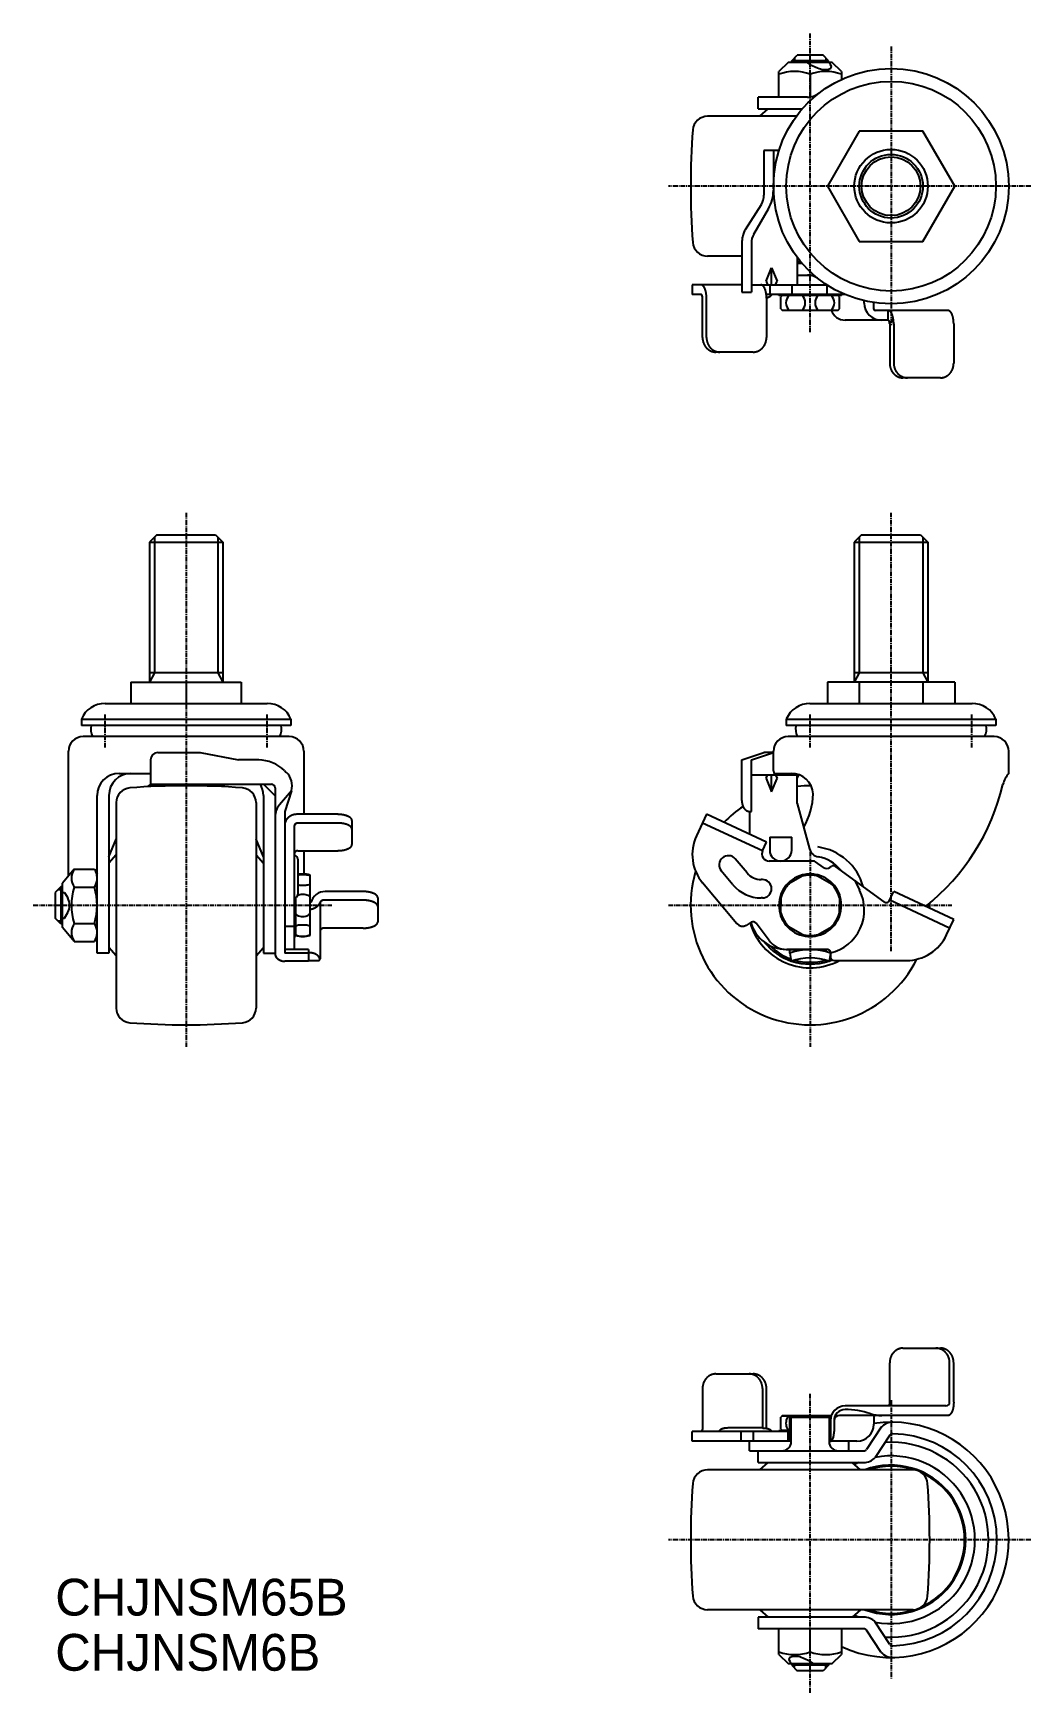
# Model space of a CAD drawing. Extents: x -3880 to -3609, y -750 to -299.
import ezdxf

# ---------------------------------------------------------------- set-up
doc = ezdxf.new("R2010")
doc.units = 0
doc.linetypes.add('CENTER', pattern=[2, 1.25, -0.25, 0.25, -0.25])
doc.layers.get('0').update_dxf_attribs({"linetype": 'CONTINUOUS'})
doc.layers.add('CENTER', color=1, linetype='CENTER')

msp = doc.modelspace()

# ---------------------------------------------------------------- texts
at = {"color": 7, "linetype": 'CONTINUOUS'}
for s, p in [('CHJNSM65B', (-3874.19, -729.47)), ('CHJNSM6B', (-3874.19, -744.47))]:
    msp.add_text(s, height=10, dxfattribs=at).set_placement(p)

# ---------------------------------------------------------------- linework, layer by layer
at = {"color": 7, "linetype": 'CONTINUOUS'}
for p, q in [((-3673.89, -306.77), (-3672.39, -305.27)), ((-3673.89, -307.27), (-3673.89, -306.77)), ((-3663.89, -306.77), (-3673.89, -306.77)), ((-3665.39, -305.27), (-3672.39, -305.27)), ((-3663.89, -306.77), (-3665.39, -305.27)), ((-3663.89, -307.27), (-3663.89, -306.77)), ((-3674.89, -307.27), (-3677.39, -309.67)), ((-3677.39, -316.67), (-3677.39, -309.67)), ((-3662.89, -307.27), (-3674.89, -307.27)), ((-3669.8, -307.27), (-3668.98, -307.77)), ((-3668.98, -307.77), (-3666.87, -308.67)), ((-3668.89, -310.43), (-3668.89, -316.67)), ((-3663.74, -307.27), (-3663.41, -307.77)), ((-3663.41, -307.77), (-3663.17, -308.2)), ((-3660.39, -309.67), (-3662.89, -307.27)), ((-3660.39, -309.67), (-3660.39, -311.86)), ((-3682.99, -319.87), (-3682.99, -316.67)), ((-3669.61, -316.67), (-3682.99, -316.67)), ((-3682.99, -319.87), (-3671.03, -319.87)), ((-3682.59, -321.87), (-3680.34, -319.87)), ((-3669.61, -316.67), (-3677.39, -316.67)), ((-3672.64, -321.87), (-3696.81, -321.87)), ((-3655.55, -325.87), (-3664.21, -340.87)), ((-3638.23, -325.87), (-3655.55, -325.87)), ((-3629.57, -340.87), (-3638.23, -325.87)), ((-3677.38, -331.17), (-3681.49, -331.17)), ((-3681.49, -331.17), (-3681.49, -343.33)), ((-3678.89, -331.17), (-3678.89, -341.99)), ((-3664.21, -340.87), (-3655.55, -355.87)), ((-3638.23, -355.87), (-3629.57, -340.87)), ((-3686.47, -352.61), (-3682.16, -345.83)), ((-3684.22, -353.91), (-3680.23, -346.99)), ((-3687.49, -356.41), (-3687.49, -369.67)), ((-3684.89, -356.41), (-3684.89, -369.67)), ((-3655.55, -355.87), (-3638.23, -355.87)), ((-3687.49, -359.87), (-3696.81, -359.87)), ((-3672.39, -360.21), (-3672.39, -367.67)), ((-3680.89, -366.67), (-3679.39, -363.02)), ((-3679.39, -363.02), (-3677.89, -366.67)), ((-3679.39, -367.67), (-3679.39, -363.02)), ((-3672.39, -361.37), (-3671.46, -361.37)), ((-3671.03, -361.87), (-3672.39, -361.87)), ((-3672.39, -365.07), (-3669.61, -365.07)), ((-3669.61, -365.07), (-3667.83, -365.07)), ((-3687.49, -367.67), (-3700.94, -367.67)), ((-3700.94, -367.67), (-3700.94, -370.27)), ((-3687.49, -369.67), (-3684.89, -369.67)), ((-3684.89, -367.67), (-3664.37, -367.67)), ((-3680.89, -366.67), (-3680.48, -367.67)), ((-3679.89, -367.67), (-3679.89, -370.27)), ((-3678.3, -367.67), (-3677.89, -366.67)), ((-3673.89, -367.67), (-3673.89, -370.27)), ((-3664.38, -367.67), (-3664.38, -370.27)), ((-3698.6, -370.27), (-3700.94, -370.27)), ((-3698.18, -381.97), (-3698.18, -371.27)), ((-3697.08, -381.97), (-3697.08, -371.27)), ((-3659.52, -370.27), (-3680.83, -370.27)), ((-3680.76, -371.27), (-3680.76, -381.97)), ((-3677.39, -370.57), (-3677.39, -370.27)), ((-3660.39, -370.57), (-3677.39, -370.57)), ((-3676.83, -374.2), (-3676.83, -370.94)), ((-3660.95, -374.2), (-3660.95, -370.94)), ((-3660.39, -370.57), (-3660.39, -370.27)), ((-3654.17, -372.67), (-3654.17, -372.03)), ((-3651.57, -374.27), (-3651.57, -372.53)), ((-3676.51, -374.57), (-3661.27, -374.57)), ((-3647.7, -377.27), (-3659.39, -377.27)), ((-3631.38, -374.67), (-3651.17, -374.67)), ((-3647.81, -374.67), (-3647.81, -377.27)), ((-3647.27, -378.27), (-3647.27, -388.97)), ((-3646.17, -378.27), (-3646.17, -388.97)), ((-3646.17, -378.27), (-3646.17, -388.97)), ((-3629.86, -378.27), (-3629.86, -388.97)), ((-3684.39, -385.97), (-3694.55, -385.97)), ((-3633.49, -392.97), (-3643.65, -392.97)), ((-3846.59, -435.68), (-3848.59, -437.68)), ((-3846.59, -435.68), (-3830.59, -435.68)), ((-3830.59, -435.68), (-3828.59, -437.68)), ((-3654.89, -435.68), (-3656.89, -437.68)), ((-3654.89, -435.68), (-3638.89, -435.68)), ((-3638.89, -435.68), (-3636.89, -437.68)), ((-3848.59, -437.68), (-3848.59, -475.68)), ((-3848.59, -437.68), (-3828.59, -437.68)), ((-3828.59, -437.68), (-3828.59, -475.68)), ((-3656.89, -437.68), (-3656.89, -475.68)), ((-3656.89, -437.68), (-3636.89, -437.68)), ((-3636.89, -437.68), (-3636.89, -475.68)), ((-3828.59, -473.18), (-3848.59, -473.18)), ((-3636.89, -473.18), (-3656.89, -473.18)), ((-3853.59, -475.68), (-3853.59, -481.48)), ((-3853.59, -475.68), (-3823.59, -475.68)), ((-3838.59, -475.68), (-3838.59, -481.48)), ((-3823.59, -475.68), (-3823.59, -481.48)), ((-3664.21, -475.68), (-3664.21, -481.48)), ((-3629.57, -475.68), (-3664.21, -475.68)), ((-3655.55, -475.68), (-3655.55, -481.48)), ((-3638.23, -475.68), (-3638.23, -481.48)), ((-3629.57, -475.68), (-3629.57, -481.48)), ((-3860.64, -481.48), (-3816.54, -481.48)), ((-3668.94, -481.48), (-3624.84, -481.48)), ((-3867.09, -485.76), (-3810.09, -485.76)), ((-3867.09, -485.76), (-3867.09, -487.48)), ((-3810.09, -485.76), (-3810.09, -487.48)), ((-3675.39, -485.76), (-3618.39, -485.76)), ((-3675.39, -485.76), (-3675.39, -487.48)), ((-3618.39, -485.76), (-3618.39, -487.48)), ((-3810.09, -487.48), (-3867.09, -487.48)), ((-3810.59, -490.51), (-3866.59, -490.51)), ((-3618.39, -487.48), (-3675.39, -487.48)), ((-3618.89, -490.51), (-3674.89, -490.51)), ((-3870.59, -528.44), (-3870.59, -494.51)), ((-3846.29, -494.87), (-3834.79, -494.87)), ((-3834.79, -494.87), (-3824.4, -496.87)), ((-3806.59, -494.51), (-3806.59, -511.64)), ((-3687.49, -496.86), (-3681.49, -494.86)), ((-3684.89, -496.86), (-3678.89, -494.86)), ((-3678.89, -494.86), (-3681.49, -494.86)), ((-3678.89, -499.86), (-3678.89, -494.51)), ((-3614.89, -500.51), (-3614.89, -494.51)), ((-3856.79, -500.51), (-3848.29, -500.51)), ((-3848.29, -496.86), (-3848.29, -503.47)), ((-3818.87, -496.87), (-3824.4, -496.87)), ((-3811.88, -499.72), (-3811.35, -500.24)), ((-3687.49, -507.86), (-3687.49, -496.86)), ((-3684.89, -510.86), (-3684.89, -496.86)), ((-3678.65, -500.51), (-3674.05, -500.51)), ((-3848.29, -503.47), (-3815.39, -503.47)), ((-3814.39, -506.6), (-3817.52, -503.47)), ((-3814.39, -504.47), (-3814.39, -549.53)), ((-3809.98, -505.22), (-3813.21, -509.06)), ((-3809.98, -505.22), (-3811.79, -510.86)), ((-3684.89, -500.86), (-3672.39, -500.86)), ((-3680.9, -501.92), (-3680.46, -500.86)), ((-3680.9, -501.92), (-3679.39, -505.52)), ((-3679.39, -505.52), (-3679.39, -500.86)), ((-3679.39, -505.52), (-3677.88, -501.92)), ((-3678.32, -500.86), (-3677.88, -501.92)), ((-3672.39, -508.67), (-3672.39, -500.86)), ((-3862.79, -549.37), (-3862.79, -506.51)), ((-3859.59, -506.51), (-3859.59, -549.37)), ((-3857.59, -508.45), (-3857.59, -564.3)), ((-3819.59, -508.45), (-3819.59, -564.3)), ((-3817.59, -506.51), (-3817.59, -549.37)), ((-3672.39, -508.67), (-3669.07, -521.04)), ((-3811.79, -510.86), (-3811.79, -549.42)), ((-3797.49, -511.64), (-3808.49, -511.64)), ((-3797.49, -514), (-3808.19, -514)), ((-3793.49, -513.33), (-3793.49, -519.84)), ((-3697.08, -511.64), (-3699.82, -517.52)), ((-3681.86, -521.61), (-3698.18, -514)), ((-3680.76, -519.25), (-3697.08, -511.64)), ((-3685.39, -510.86), (-3685.39, -517.09)), ((-3685.39, -510.86), (-3684.89, -510.86)), ((-3859.59, -523.2), (-3857.59, -518.41)), ((-3817.59, -523.2), (-3819.59, -518.41)), ((-3811.79, -514.63), (-3811.79, -548.37)), ((-3809.19, -514.91), (-3809.19, -548.37)), ((-3679.89, -517.87), (-3679.89, -521.37)), ((-3679.89, -517.87), (-3673.89, -517.87)), ((-3673.89, -521.37), (-3673.89, -517.87)), ((-3857.59, -522.67), (-3859.59, -524.92)), ((-3819.59, -522.67), (-3817.59, -524.92)), ((-3808.19, -521.53), (-3797.49, -521.53)), ((-3806.59, -521.53), (-3806.59, -527.88)), ((-3681.86, -521.61), (-3680.76, -519.25)), ((-3869.03, -526.56), (-3872.19, -530.37)), ((-3869.03, -526.56), (-3863.55, -526.56)), ((-3863.55, -526.56), (-3862.79, -527.87)), ((-3808.19, -523.87), (-3808.19, -533.37)), ((-3689.88, -530.8), (-3693.09, -526.98)), ((-3686.05, -527.59), (-3689.26, -523.77)), ((-3668.03, -524.37), (-3680.01, -524.37)), ((-3665.27, -526.09), (-3667.46, -524.55)), ((-3663.51, -526.06), (-3663.19, -525.82)), ((-3648.79, -535.41), (-3662, -525.81)), ((-3872.69, -531.37), (-3874.19, -532.87)), ((-3872.19, -531.37), (-3872.69, -531.37)), ((-3872.69, -531.37), (-3872.69, -541.37)), ((-3872.19, -542.37), (-3872.19, -530.37)), ((-3869.03, -531.47), (-3863.55, -531.47)), ((-3804.89, -544.57), (-3804.89, -528.17)), ((-3688.85, -541.37), (-3698.13, -530.3)), ((-3681.89, -529.37), (-3682.22, -529.37)), ((-3670.23, -527.98), (-3675.49, -531.01)), ((-3667.55, -527.98), (-3662.29, -531.01)), ((-3656.78, -529.6), (-3655.44, -532.26)), ((-3874.19, -532.87), (-3874.19, -539.87)), ((-3872.19, -532.87), (-3871.69, -532.87)), ((-3871.69, -532.87), (-3870.79, -534.37)), ((-3808.89, -544.87), (-3808.89, -534.33)), ((-3808.89, -534.33), (-3808.89, -544.57)), ((-3804.66, -535.6), (-3804.89, -535.6)), ((-3802.19, -535.88), (-3802.19, -550.97)), ((-3790.49, -534.98), (-3801.19, -534.98)), ((-3790.49, -532.62), (-3800.79, -532.62)), ((-3786.49, -534.31), (-3786.49, -540.89)), ((-3681.89, -534.37), (-3682.22, -534.37)), ((-3676.83, -533.34), (-3676.83, -536.37)), ((-3676.83, -539.41), (-3676.83, -536.37)), ((-3660.95, -533.34), (-3660.95, -536.37)), ((-3660.95, -539.41), (-3660.95, -536.37)), ((-3647.29, -535.02), (-3646.17, -532.62)), ((-3630.96, -542.58), (-3647.27, -534.98)), ((-3629.86, -540.23), (-3646.17, -532.62)), ((-3872.69, -541.37), (-3874.19, -539.87)), ((-3872.19, -541.37), (-3872.69, -541.37)), ((-3872.19, -539.87), (-3871.69, -539.87)), ((-3871.69, -539.87), (-3870.79, -538.37)), ((-3869.03, -541.28), (-3863.55, -541.28)), ((-3684.91, -541), (-3686.31, -541.82)), ((-3680.05, -545.98), (-3683.61, -541.27)), ((-3631.83, -544.44), (-3629.86, -540.23)), ((-3869.03, -546.19), (-3872.19, -542.37)), ((-3863.55, -546.19), (-3862.79, -544.87)), ((-3863.31, -545.77), (-3862.79, -545.97)), ((-3811.79, -542.08), (-3809.19, -542.08)), ((-3809.19, -544.87), (-3808.89, -544.87)), ((-3790.49, -542.58), (-3801.19, -542.58)), ((-3670.23, -544.77), (-3675.49, -541.73)), ((-3667.55, -544.77), (-3662.29, -541.73)), ((-3869.03, -546.19), (-3863.55, -546.19)), ((-3859.59, -549.37), (-3862.79, -549.37)), ((-3857.59, -550.07), (-3859.59, -547.82)), ((-3819.59, -550.07), (-3817.59, -547.82)), ((-3817.59, -549.37), (-3814.39, -549.37)), ((-3805.29, -548.37), (-3811.79, -548.37)), ((-3805.29, -549.42), (-3811.79, -549.42)), ((-3805.29, -548.37), (-3805.29, -551.58)), ((-3804.79, -549.31), (-3805.29, -549.31)), ((-3675.39, -548.37), (-3664.39, -548.37)), ((-3664.39, -548.37), (-3675.26, -548.37)), ((-3674.39, -549.42), (-3674.39, -548.37)), ((-3674.39, -549.42), (-3674.02, -551.58)), ((-3663.39, -549.42), (-3663.76, -551.58)), ((-3663.39, -549.04), (-3663.39, -550.3)), ((-3805.29, -551.58), (-3811.79, -551.58)), ((-3805.29, -551.37), (-3802.59, -551.37)), ((-3662.39, -551.37), (-3642.7, -551.37)), ((-3643.65, -656.77), (-3633.49, -656.77)), ((-3647.27, -671.47), (-3647.27, -660.77)), ((-3630.96, -671.47), (-3630.96, -660.77)), ((-3630.96, -671.47), (-3630.96, -660.77)), ((-3629.86, -671.47), (-3629.86, -660.77)), ((-3698.18, -667.77), (-3698.18, -678.47)), ((-3694.55, -663.77), (-3684.39, -663.77)), ((-3681.86, -667.77), (-3681.86, -678.47)), ((-3680.76, -678.58), (-3680.76, -667.77)), ((-3676.83, -678.8), (-3676.83, -675.54)), ((-3676.51, -675.17), (-3663.17, -675.17)), ((-3663.17, -675.17), (-3676.51, -675.17)), ((-3674.39, -682.07), (-3674.39, -675.57)), ((-3674.39, -675.57), (-3663.39, -675.57)), ((-3674.02, -682.17), (-3674.02, -675.57)), ((-3663.76, -675.57), (-3663.76, -682.17)), ((-3663.39, -675.57), (-3663.39, -682.07)), ((-3662.39, -676.47), (-3662.39, -679.47)), ((-3631.38, -675.07), (-3660.89, -675.07)), ((-3631.96, -672.47), (-3659.39, -672.47)), ((-3651.57, -675.47), (-3651.57, -677.47)), ((-3674.39, -679.47), (-3700.94, -679.47)), ((-3700.94, -682.07), (-3700.94, -679.47)), ((-3681.89, -678.47), (-3691.17, -678.47)), ((-3687.66, -682.07), (-3687.66, -679.47)), ((-3684.41, -679.47), (-3684.41, -682.07)), ((-3677.39, -679.17), (-3674.39, -679.17)), ((-3677.39, -679.47), (-3677.39, -679.17)), ((-3674.39, -679.17), (-3676.83, -679.17)), ((-3674.99, -679.47), (-3674.99, -682.07)), ((-3649.57, -678.27), (-3653.59, -684.34)), ((-3647.19, -680.41), (-3651.21, -686.48)), ((-3674.39, -682.07), (-3700.94, -682.07)), ((-3685.39, -684.67), (-3685.39, -682.07)), ((-3685.39, -684.67), (-3654.33, -684.67)), ((-3682.99, -687.87), (-3682.99, -684.67)), ((-3658.39, -682.07), (-3663.39, -682.07)), ((-3656.17, -682.07), (-3663.39, -682.07)), ((-3658.39, -684.67), (-3658.39, -682.07)), ((-3640.96, -689.87), (-3696.81, -689.87)), ((-3682.99, -687.87), (-3654.33, -687.87)), ((-3682.59, -689.87), (-3680.34, -687.87)), ((-3655.19, -689.87), (-3657.44, -687.87)), ((-3640.96, -727.87), (-3696.81, -727.87)), ((-3654.33, -729.87), (-3682.99, -729.87)), ((-3682.99, -729.87), (-3682.99, -733.07)), ((-3682.59, -727.87), (-3680.34, -729.87)), ((-3655.19, -727.87), (-3657.44, -729.87)), ((-3654.33, -733.07), (-3682.99, -733.07)), ((-3677.39, -740.07), (-3677.39, -733.07)), ((-3668.89, -739.31), (-3668.89, -733.07)), ((-3660.39, -733.07), (-3660.39, -740.07)), ((-3649.57, -739.47), (-3653.59, -733.41)), ((-3647.19, -737.34), (-3651.21, -731.27)), ((-3677.39, -740.07), (-3674.89, -742.47)), ((-3674.89, -742.47), (-3662.89, -742.47)), ((-3674.37, -741.97), (-3674.6, -741.54)), ((-3674.04, -742.47), (-3674.37, -741.97)), ((-3673.89, -742.47), (-3673.89, -742.97)), ((-3663.89, -742.97), (-3673.89, -742.97)), ((-3673.89, -742.97), (-3672.39, -744.47)), ((-3665.39, -744.47), (-3672.39, -744.47)), ((-3668.79, -741.97), (-3670.91, -741.07)), ((-3667.98, -742.47), (-3668.79, -741.97)), ((-3663.89, -742.97), (-3665.39, -744.47)), ((-3663.89, -742.47), (-3663.89, -742.97)), ((-3662.89, -742.47), (-3660.39, -740.07))]:
    msp.add_line(p, q, dxfattribs=at)
at = {"color": 3, "linetype": 'CONTINUOUS'}
for p, q in [((-3673.14, -306.02), (-3673.14, -307.27)), ((-3664.64, -306.02), (-3664.64, -307.27)), ((-3847.24, -436.32), (-3847.24, -473.18)), ((-3829.94, -436.32), (-3829.94, -473.18)), ((-3655.54, -436.32), (-3655.54, -473.18)), ((-3638.24, -436.32), (-3638.24, -473.18)), ((-3847.24, -473.18), (-3848.59, -475.68)), ((-3829.94, -473.18), (-3828.59, -475.68)), ((-3655.54, -473.18), (-3656.89, -475.68)), ((-3638.24, -473.18), (-3636.89, -475.68)), ((-3873.44, -532.12), (-3872.19, -532.12)), ((-3873.44, -540.62), (-3872.19, -540.62)), ((-3673.14, -743.72), (-3673.14, -742.47)), ((-3664.64, -743.72), (-3664.64, -742.47))]:
    msp.add_line(p, q, dxfattribs=at)
at = {"color": 7, "linetype": 'CONTINUOUS'}
for points in [[(-3808.19, -528.1, -0.028148), (-3807.71, -528.02, -0.025435), (-3806.89, -527.98, -0.025435), (-3806.07, -528.02, -0.034987), (-3805.48, -528.12, -0.0739), (-3804.97, -528.33, -0.264449), (-3804.89, -528.47)], [(-3804.89, -530.52, -0.264449), (-3804.97, -530.66, -0.0739), (-3805.48, -530.87, -0.034987), (-3806.07, -530.97, -0.025435), (-3806.89, -531.01, -0.025435), (-3807.71, -530.97, -0.028148), (-3808.19, -530.9, -0.028148)], [(-3808.21, -533.58, -0.054071), (-3807.7, -533.42, -0.050387), (-3806.89, -533.34, -0.050387), (-3806.08, -533.42, -0.064221), (-3805.48, -533.63, -0.103862), (-3805.01, -533.99, -0.176531), (-3804.89, -534.32)], [(-3808.89, -538.42, 0.176531), (-3808.77, -538.75, 0.103862), (-3808.3, -539.12, 0.064221), (-3807.7, -539.33, 0.050387), (-3806.89, -539.41, 0.050387), (-3806.08, -539.33, 0.064221), (-3805.48, -539.12, 0.103862), (-3805.01, -538.75, 0.176531), (-3804.89, -538.42, 0.176531)], [(-3804.89, -542.23, 0.264449), (-3804.97, -542.08, 0.0739), (-3805.48, -541.88, 0.034987), (-3806.07, -541.77, 0.025435), (-3806.89, -541.73, 0.025435), (-3807.71, -541.77, 0.034987), (-3808.3, -541.88, 0.0739), (-3808.81, -542.08, 0.264449), (-3808.89, -542.23, 0.264449)], [(-3808.89, -544.27, 0.264449), (-3808.81, -544.41, 0.0739), (-3808.3, -544.62, 0.034987), (-3807.71, -544.72, 0.025435), (-3806.89, -544.77, 0.025435), (-3806.07, -544.72, 0.034987), (-3805.48, -544.62, 0.0739), (-3804.97, -544.41, 0.264449), (-3804.89, -544.27, 0.264449)], [(-3674.48, -675.17, 0.176531), (-3674.82, -675.29, 0.103862), (-3675.18, -675.76, 0.064221), (-3675.39, -676.36, 0.050387), (-3675.47, -677.17, 0.050387), (-3675.39, -677.98, 0.064221), (-3675.18, -678.59, 0.103862), (-3674.82, -679.05, 0.176531), (-3674.48, -679.17, 0.176531)], [(-3671.23, -675.17, -0.176531), (-3670.9, -675.29, -0.065996), (-3670.64, -675.57, -0.065996)], [(-3666.54, -675.17, 0.176531), (-3666.88, -675.29, 0.065996), (-3667.13, -675.57, 0.065996)], [(-3663.29, -675.17, -0.056601), (-3663.18, -675.19, -0.056601)]]:
    msp.add_lwpolyline(points, format="xyb", dxfattribs=at)
for points in [[(-3697.08, -371.27, 0), (-3697.08, -371.23, 0), (-3697.08, -371.19, 0), (-3697.08, -371.14, 0), (-3697.08, -371.1, 0), (-3697.08, -371.05, 0), (-3697.08, -371.01, 0), (-3697.08, -370.96, 0), (-3697.09, -370.92, 0), (-3697.09, -370.88, 0), (-3697.09, -370.83, 0), (-3697.09, -370.79, 0), (-3697.09, -370.75, 0), (-3697.1, -370.7, 0), (-3697.1, -370.66, 0), (-3697.1, -370.61, 0), (-3697.11, -370.57, 0), (-3697.11, -370.53, 0), (-3697.11, -370.48, 0), (-3697.12, -370.44, 0), (-3697.12, -370.4, 0), (-3697.13, -370.36, 0), (-3697.13, -370.31, 0), (-3697.14, -370.27, 0), (-3697.14, -370.23, 0), (-3697.15, -370.19, 0), (-3697.15, -370.14, 0), (-3697.16, -370.1, 0), (-3697.17, -370.06, 0), (-3697.17, -370.02, 0), (-3697.18, -369.98, 0), (-3697.19, -369.94, 0), (-3697.19, -369.89, 0), (-3697.2, -369.86, 0), (-3697.21, -369.81, 0), (-3697.22, -369.77, 0), (-3697.22, -369.73, 0), (-3697.23, -369.69, 0), (-3697.24, -369.65, 0), (-3697.25, -369.62, 0), (-3697.26, -369.58, 0), (-3697.27, -369.54, 0), (-3697.28, -369.5, 0), (-3697.28, -369.46, 0), (-3697.29, -369.42, 0), (-3697.3, -369.38, 0), (-3697.31, -369.35, 0), (-3697.32, -369.31, 0), (-3697.33, -369.27, 0), (-3697.34, -369.24, 0), (-3697.36, -369.2, 0), (-3697.37, -369.16, 0), (-3697.38, -369.13, 0), (-3697.39, -369.09, 0), (-3697.4, -369.06, 0), (-3697.41, -369.02, 0), (-3697.42, -368.99, 0), (-3697.43, -368.95, 0), (-3697.45, -368.92, 0), (-3697.46, -368.89, 0), (-3697.47, -368.86, 0), (-3697.48, -368.82, 0), (-3697.5, -368.79, 0), (-3697.51, -368.76, 0), (-3697.52, -368.73, 0), (-3697.54, -368.7, 0), (-3697.55, -368.67, 0), (-3697.56, -368.64, 0), (-3697.58, -368.61, 0), (-3697.59, -368.58, 0), (-3697.61, -368.55, 0), (-3697.62, -368.52, 0), (-3697.63, -368.49, 0), (-3697.65, -368.46, 0), (-3697.66, -368.44, 0), (-3697.68, -368.41, 0), (-3697.69, -368.38, 0), (-3697.71, -368.36, 0), (-3697.72, -368.33, 0), (-3697.74, -368.31, 0), (-3697.75, -368.28, 0), (-3697.77, -368.26, 0), (-3697.79, -368.23, 0), (-3697.8, -368.21, 0), (-3697.82, -368.19, 0), (-3697.83, -368.16, 0), (-3697.85, -368.14, 0), (-3697.87, -368.12, 0), (-3697.88, -368.1, 0), (-3697.9, -368.08, 0), (-3697.92, -368.06, 0), (-3697.93, -368.04, 0), (-3697.95, -368.02, 0), (-3697.97, -368, 0), (-3697.98, -367.98, 0), (-3698, -367.96, 0), (-3698.02, -367.95, 0), (-3698.03, -367.93, 0), (-3698.05, -367.91, 0), (-3698.07, -367.9, 0), (-3698.09, -367.88, 0), (-3698.1, -367.87, 0), (-3698.12, -367.86, 0), (-3698.14, -367.84, 0), (-3698.16, -367.83, 0), (-3698.18, -367.82, 0), (-3698.19, -367.8, 0), (-3698.21, -367.79, 0), (-3698.23, -367.78, 0), (-3698.25, -367.77, 0), (-3698.27, -367.76, 0), (-3698.28, -367.75, 0), (-3698.3, -367.74, 0), (-3698.32, -367.73, 0), (-3698.34, -367.73, 0), (-3698.36, -367.72, 0), (-3698.38, -367.71, 0), (-3698.39, -367.71, 0), (-3698.41, -367.7, 0), (-3698.43, -367.69, 0), (-3698.45, -367.69, 0), (-3698.47, -367.69, 0), (-3698.49, -367.68, 0), (-3698.51, -367.68, 0), (-3698.52, -367.68, 0), (-3698.54, -367.68, 0), (-3698.56, -367.67, 0), (-3698.58, -367.67, 0), (-3698.6, -367.67, 0)], [(-3680.76, -371.27, 0), (-3680.76, -371.23, 0), (-3680.76, -371.19, 0), (-3680.77, -371.14, 0), (-3680.77, -371.1, 0), (-3680.77, -371.05, 0), (-3680.77, -371.01, 0), (-3680.77, -370.96, 0), (-3680.77, -370.92, 0), (-3680.77, -370.88, 0), (-3680.78, -370.83, 0), (-3680.78, -370.79, 0), (-3680.78, -370.75, 0), (-3680.78, -370.7, 0), (-3680.79, -370.66, 0), (-3680.79, -370.61, 0), (-3680.79, -370.57, 0), (-3680.8, -370.53, 0), (-3680.8, -370.48, 0), (-3680.81, -370.44, 0), (-3680.81, -370.4, 0), (-3680.81, -370.36, 0), (-3680.82, -370.31, 0), (-3680.82, -370.27, 0), (-3680.83, -370.23, 0), (-3680.84, -370.19, 0), (-3680.84, -370.14, 0), (-3680.85, -370.1, 0), (-3680.85, -370.06, 0), (-3680.86, -370.02, 0), (-3680.87, -369.98, 0), (-3680.87, -369.94, 0), (-3680.88, -369.89, 0), (-3680.89, -369.86, 0), (-3680.89, -369.81, 0), (-3680.9, -369.77, 0), (-3680.91, -369.73, 0), (-3680.92, -369.69, 0), (-3680.93, -369.65, 0), (-3680.94, -369.62, 0), (-3680.94, -369.58, 0), (-3680.95, -369.54, 0), (-3680.96, -369.5, 0), (-3680.97, -369.46, 0), (-3680.98, -369.42, 0), (-3680.99, -369.38, 0), (-3681, -369.35, 0), (-3681.01, -369.31, 0), (-3681.02, -369.27, 0), (-3681.03, -369.24, 0), (-3681.04, -369.2, 0), (-3681.05, -369.16, 0), (-3681.06, -369.13, 0), (-3681.07, -369.09, 0), (-3681.09, -369.06, 0), (-3681.1, -369.02, 0), (-3681.11, -368.99, 0), (-3681.12, -368.95, 0), (-3681.13, -368.92, 0), (-3681.15, -368.89, 0), (-3681.16, -368.86, 0), (-3681.17, -368.82, 0), (-3681.18, -368.79, 0), (-3681.2, -368.76, 0), (-3681.21, -368.73, 0), (-3681.22, -368.7, 0), (-3681.24, -368.67, 0), (-3681.25, -368.64, 0), (-3681.26, -368.61, 0), (-3681.28, -368.58, 0), (-3681.29, -368.55, 0), (-3681.31, -368.52, 0), (-3681.32, -368.49, 0), (-3681.33, -368.46, 0), (-3681.35, -368.44, 0), (-3681.36, -368.41, 0), (-3681.38, -368.38, 0), (-3681.39, -368.36, 0), (-3681.41, -368.33, 0), (-3681.42, -368.31, 0), (-3681.44, -368.28, 0), (-3681.46, -368.26, 0), (-3681.47, -368.23, 0), (-3681.49, -368.21, 0), (-3681.5, -368.19, 0), (-3681.52, -368.16, 0), (-3681.54, -368.14, 0), (-3681.55, -368.12, 0), (-3681.57, -368.1, 0), (-3681.58, -368.08, 0), (-3681.6, -368.06, 0), (-3681.62, -368.04, 0), (-3681.64, -368.02, 0), (-3681.65, -368, 0), (-3681.67, -367.98, 0), (-3681.69, -367.96, 0), (-3681.7, -367.95, 0), (-3681.72, -367.93, 0), (-3681.74, -367.91, 0), (-3681.76, -367.9, 0), (-3681.77, -367.88, 0), (-3681.79, -367.87, 0), (-3681.81, -367.86, 0), (-3681.83, -367.84, 0), (-3681.84, -367.83, 0), (-3681.86, -367.82, 0), (-3681.88, -367.8, 0), (-3681.9, -367.79, 0), (-3681.92, -367.78, 0), (-3681.93, -367.77, 0), (-3681.95, -367.76, 0), (-3681.97, -367.75, 0), (-3681.99, -367.74, 0), (-3682.01, -367.73, 0), (-3682.03, -367.73, 0), (-3682.04, -367.72, 0), (-3682.06, -367.71, 0), (-3682.08, -367.71, 0), (-3682.1, -367.7, 0), (-3682.12, -367.69, 0), (-3682.14, -367.69, 0), (-3682.16, -367.69, 0), (-3682.17, -367.68, 0), (-3682.19, -367.68, 0), (-3682.21, -367.68, 0), (-3682.23, -367.68, 0), (-3682.25, -367.67, 0), (-3682.27, -367.67, 0), (-3682.29, -367.67, 0)], [(-3698.18, -371.27, 0), (-3698.18, -371.26, 0), (-3698.18, -371.25, 0), (-3698.18, -371.24, 0), (-3698.18, -371.22, 0), (-3698.18, -371.21, 0), (-3698.18, -371.2, 0), (-3698.18, -371.19, 0), (-3698.18, -371.18, 0), (-3698.18, -371.16, 0), (-3698.18, -371.15, 0), (-3698.18, -371.14, 0), (-3698.18, -371.13, 0), (-3698.18, -371.11, 0), (-3698.18, -371.1, 0), (-3698.18, -371.09, 0), (-3698.18, -371.08, 0), (-3698.19, -371.07, 0), (-3698.19, -371.05, 0), (-3698.19, -371.04, 0), (-3698.19, -371.03, 0), (-3698.19, -371.02, 0), (-3698.19, -371.01, 0), (-3698.19, -371, 0), (-3698.19, -370.98, 0), (-3698.2, -370.97, 0), (-3698.2, -370.96, 0), (-3698.2, -370.95, 0), (-3698.2, -370.94, 0), (-3698.2, -370.93, 0), (-3698.2, -370.91, 0), (-3698.21, -370.9, 0), (-3698.21, -370.89, 0), (-3698.21, -370.88, 0), (-3698.21, -370.87, 0), (-3698.21, -370.86, 0), (-3698.22, -370.85, 0), (-3698.22, -370.83, 0), (-3698.22, -370.82, 0), (-3698.22, -370.81, 0), (-3698.23, -370.8, 0), (-3698.23, -370.79, 0), (-3698.23, -370.78, 0), (-3698.23, -370.77, 0), (-3698.24, -370.76, 0), (-3698.24, -370.75, 0), (-3698.24, -370.74, 0), (-3698.24, -370.73, 0), (-3698.25, -370.72, 0), (-3698.25, -370.71, 0), (-3698.25, -370.7, 0), (-3698.26, -370.69, 0), (-3698.26, -370.68, 0), (-3698.26, -370.67, 0), (-3698.27, -370.66, 0), (-3698.27, -370.65, 0), (-3698.27, -370.64, 0), (-3698.28, -370.63, 0), (-3698.28, -370.62, 0), (-3698.28, -370.61, 0), (-3698.29, -370.6, 0), (-3698.29, -370.59, 0), (-3698.29, -370.58, 0), (-3698.3, -370.57, 0), (-3698.3, -370.57, 0), (-3698.3, -370.56, 0), (-3698.31, -370.55, 0), (-3698.31, -370.54, 0), (-3698.32, -370.53, 0), (-3698.32, -370.52, 0), (-3698.32, -370.52, 0), (-3698.33, -370.51, 0), (-3698.33, -370.5, 0), (-3698.34, -370.49, 0), (-3698.34, -370.49, 0), (-3698.34, -370.48, 0), (-3698.35, -370.47, 0), (-3698.35, -370.46, 0), (-3698.36, -370.46, 0), (-3698.36, -370.45, 0), (-3698.36, -370.44, 0), (-3698.37, -370.44, 0), (-3698.37, -370.43, 0), (-3698.38, -370.42, 0), (-3698.38, -370.42, 0), (-3698.39, -370.41, 0), (-3698.39, -370.4, 0), (-3698.4, -370.4, 0), (-3698.4, -370.39, 0), (-3698.4, -370.39, 0), (-3698.41, -370.38, 0), (-3698.41, -370.37, 0), (-3698.42, -370.37, 0), (-3698.42, -370.36, 0), (-3698.43, -370.36, 0), (-3698.43, -370.35, 0), (-3698.44, -370.35, 0), (-3698.44, -370.35, 0), (-3698.45, -370.34, 0), (-3698.45, -370.34, 0), (-3698.46, -370.33, 0), (-3698.46, -370.33, 0), (-3698.47, -370.32, 0), (-3698.47, -370.32, 0), (-3698.48, -370.32, 0), (-3698.48, -370.31, 0), (-3698.49, -370.31, 0), (-3698.49, -370.31, 0), (-3698.5, -370.3, 0), (-3698.5, -370.3, 0), (-3698.51, -370.3, 0), (-3698.51, -370.3, 0), (-3698.52, -370.29, 0), (-3698.52, -370.29, 0), (-3698.53, -370.29, 0), (-3698.53, -370.29, 0), (-3698.54, -370.28, 0), (-3698.54, -370.28, 0), (-3698.55, -370.28, 0), (-3698.55, -370.28, 0), (-3698.56, -370.28, 0), (-3698.56, -370.28, 0), (-3698.57, -370.28, 0), (-3698.57, -370.27, 0), (-3698.58, -370.27, 0), (-3698.58, -370.27, 0), (-3698.59, -370.27, 0), (-3698.59, -370.27, 0), (-3698.6, -370.27, 0)], [(-3680.76, -371.17, 0), (-3680.75, -371.16, 0), (-3680.73, -371.16, 0), (-3680.71, -371.15, 0), (-3680.69, -371.15, 0), (-3680.67, -371.15, 0), (-3680.65, -371.14, 0), (-3680.63, -371.14, 0), (-3680.61, -371.13, 0), (-3680.59, -371.13, 0), (-3680.58, -371.12, 0), (-3680.56, -371.12, 0), (-3680.54, -371.12, 0), (-3680.52, -371.11, 0), (-3680.5, -371.11, 0), (-3680.49, -371.1, 0), (-3680.47, -371.1, 0), (-3680.45, -371.09, 0), (-3680.43, -371.09, 0), (-3680.42, -371.08, 0), (-3680.4, -371.08, 0), (-3680.38, -371.07, 0), (-3680.36, -371.07, 0), (-3680.35, -371.06, 0), (-3680.33, -371.06, 0), (-3680.31, -371.05, 0), (-3680.3, -371.04, 0), (-3680.28, -371.04, 0), (-3680.26, -371.03, 0), (-3680.25, -371.03, 0), (-3680.23, -371.02, 0), (-3680.21, -371.02, 0), (-3680.2, -371.01, 0), (-3680.18, -371, 0), (-3680.17, -371, 0), (-3680.15, -370.99, 0), (-3680.14, -370.99, 0), (-3680.12, -370.98, 0), (-3680.11, -370.97, 0), (-3680.09, -370.97, 0), (-3680.08, -370.96, 0), (-3680.06, -370.95, 0), (-3680.05, -370.95, 0), (-3680.03, -370.94, 0), (-3680.02, -370.94, 0), (-3680, -370.93, 0), (-3679.99, -370.92, 0), (-3679.97, -370.92, 0), (-3679.96, -370.91, 0), (-3679.95, -370.9, 0), (-3679.93, -370.9, 0), (-3679.92, -370.89, 0), (-3679.91, -370.88, 0), (-3679.89, -370.88, 0), (-3679.88, -370.87, 0), (-3679.87, -370.86, 0), (-3679.86, -370.86, 0), (-3679.84, -370.85, 0), (-3679.83, -370.84, 0), (-3679.82, -370.83, 0), (-3679.81, -370.83, 0), (-3679.79, -370.82, 0), (-3679.78, -370.81, 0), (-3679.77, -370.81, 0), (-3679.76, -370.8, 0), (-3679.75, -370.79, 0), (-3679.74, -370.78, 0), (-3679.73, -370.78, 0), (-3679.72, -370.77, 0), (-3679.71, -370.76, 0), (-3679.69, -370.75, 0), (-3679.68, -370.75, 0), (-3679.67, -370.74, 0), (-3679.66, -370.73, 0), (-3679.65, -370.72, 0), (-3679.65, -370.71, 0), (-3679.64, -370.71, 0), (-3679.63, -370.7, 0), (-3679.62, -370.69, 0), (-3679.61, -370.68, 0), (-3679.6, -370.68, 0), (-3679.59, -370.67, 0), (-3679.58, -370.66, 0), (-3679.57, -370.65, 0), (-3679.57, -370.64, 0), (-3679.56, -370.64, 0), (-3679.55, -370.63, 0), (-3679.54, -370.62, 0), (-3679.54, -370.61, 0), (-3679.53, -370.6, 0), (-3679.52, -370.6, 0), (-3679.51, -370.59, 0), (-3679.51, -370.58, 0), (-3679.5, -370.57, 0), (-3679.49, -370.56, 0), (-3679.49, -370.55, 0), (-3679.48, -370.55, 0), (-3679.48, -370.54, 0), (-3679.47, -370.53, 0), (-3679.47, -370.52, 0), (-3679.46, -370.51, 0), (-3679.46, -370.5, 0), (-3679.45, -370.5, 0), (-3679.45, -370.49, 0), (-3679.44, -370.48, 0), (-3679.44, -370.47, 0), (-3679.43, -370.46, 0), (-3679.43, -370.45, 0), (-3679.43, -370.44, 0), (-3679.42, -370.44, 0), (-3679.42, -370.43, 0), (-3679.41, -370.42, 0), (-3679.41, -370.41, 0), (-3679.41, -370.4, 0), (-3679.41, -370.39, 0), (-3679.4, -370.38, 0), (-3679.4, -370.38, 0), (-3679.4, -370.37, 0), (-3679.4, -370.36, 0), (-3679.4, -370.35, 0), (-3679.39, -370.34, 0), (-3679.39, -370.33, 0), (-3679.39, -370.32, 0), (-3679.39, -370.32, 0), (-3679.39, -370.31, 0), (-3679.39, -370.3, 0), (-3679.39, -370.29, 0), (-3679.39, -370.28, 0), (-3679.39, -370.27, 0)], [(-3646.17, -378.27, 0), (-3646.17, -378.23, 0), (-3646.17, -378.19, 0), (-3646.18, -378.14, 0), (-3646.18, -378.1, 0), (-3646.18, -378.05, 0), (-3646.18, -378.01, 0), (-3646.18, -377.96, 0), (-3646.18, -377.92, 0), (-3646.18, -377.88, 0), (-3646.19, -377.83, 0), (-3646.19, -377.79, 0), (-3646.19, -377.75, 0), (-3646.19, -377.7, 0), (-3646.2, -377.66, 0), (-3646.2, -377.61, 0), (-3646.2, -377.57, 0), (-3646.21, -377.53, 0), (-3646.21, -377.48, 0), (-3646.22, -377.44, 0), (-3646.22, -377.4, 0), (-3646.22, -377.36, 0), (-3646.23, -377.31, 0), (-3646.23, -377.27, 0), (-3646.24, -377.23, 0), (-3646.25, -377.19, 0), (-3646.25, -377.14, 0), (-3646.26, -377.1, 0), (-3646.26, -377.06, 0), (-3646.27, -377.02, 0), (-3646.28, -376.98, 0), (-3646.28, -376.94, 0), (-3646.29, -376.89, 0), (-3646.3, -376.86, 0), (-3646.3, -376.81, 0), (-3646.31, -376.77, 0), (-3646.32, -376.73, 0), (-3646.33, -376.69, 0), (-3646.34, -376.65, 0), (-3646.35, -376.62, 0), (-3646.35, -376.58, 0), (-3646.36, -376.54, 0), (-3646.37, -376.5, 0), (-3646.38, -376.46, 0), (-3646.39, -376.42, 0), (-3646.4, -376.38, 0), (-3646.41, -376.35, 0), (-3646.42, -376.31, 0), (-3646.43, -376.27, 0), (-3646.44, -376.24, 0), (-3646.45, -376.2, 0), (-3646.46, -376.16, 0), (-3646.47, -376.13, 0), (-3646.48, -376.09, 0), (-3646.5, -376.06, 0), (-3646.51, -376.02, 0), (-3646.52, -375.99, 0), (-3646.53, -375.95, 0), (-3646.54, -375.92, 0), (-3646.56, -375.89, 0), (-3646.57, -375.86, 0), (-3646.58, -375.82, 0), (-3646.59, -375.79, 0), (-3646.61, -375.76, 0), (-3646.62, -375.73, 0), (-3646.63, -375.7, 0), (-3646.65, -375.67, 0), (-3646.66, -375.64, 0), (-3646.67, -375.61, 0), (-3646.69, -375.58, 0), (-3646.7, -375.55, 0), (-3646.72, -375.52, 0), (-3646.73, -375.49, 0), (-3646.74, -375.46, 0), (-3646.76, -375.44, 0), (-3646.77, -375.41, 0), (-3646.79, -375.38, 0), (-3646.8, -375.36, 0), (-3646.82, -375.33, 0), (-3646.83, -375.31, 0), (-3646.85, -375.28, 0), (-3646.87, -375.26, 0), (-3646.88, -375.23, 0), (-3646.9, -375.21, 0), (-3646.91, -375.19, 0), (-3646.93, -375.16, 0), (-3646.95, -375.14, 0), (-3646.96, -375.12, 0), (-3646.98, -375.1, 0), (-3646.99, -375.08, 0), (-3647.01, -375.06, 0), (-3647.03, -375.04, 0), (-3647.05, -375.02, 0), (-3647.06, -375, 0), (-3647.08, -374.98, 0), (-3647.1, -374.96, 0), (-3647.11, -374.95, 0), (-3647.13, -374.93, 0), (-3647.15, -374.91, 0), (-3647.17, -374.9, 0), (-3647.18, -374.88, 0), (-3647.2, -374.87, 0), (-3647.22, -374.86, 0), (-3647.24, -374.84, 0), (-3647.25, -374.83, 0), (-3647.27, -374.82, 0), (-3647.29, -374.8, 0), (-3647.31, -374.79, 0), (-3647.33, -374.78, 0), (-3647.34, -374.77, 0), (-3647.36, -374.76, 0), (-3647.38, -374.75, 0), (-3647.4, -374.74, 0), (-3647.42, -374.73, 0), (-3647.44, -374.73, 0), (-3647.45, -374.72, 0), (-3647.47, -374.71, 0), (-3647.49, -374.71, 0), (-3647.51, -374.7, 0), (-3647.53, -374.69, 0), (-3647.55, -374.69, 0), (-3647.57, -374.69, 0), (-3647.58, -374.68, 0), (-3647.6, -374.68, 0), (-3647.62, -374.68, 0), (-3647.64, -374.68, 0), (-3647.66, -374.67, 0), (-3647.68, -374.67, 0), (-3647.7, -374.67, 0)], [(-3647.27, -378.27, 0), (-3647.27, -378.26, 0), (-3647.27, -378.25, 0), (-3647.27, -378.24, 0), (-3647.27, -378.22, 0), (-3647.27, -378.21, 0), (-3647.27, -378.2, 0), (-3647.27, -378.19, 0), (-3647.28, -378.18, 0), (-3647.28, -378.16, 0), (-3647.28, -378.15, 0), (-3647.28, -378.14, 0), (-3647.28, -378.13, 0), (-3647.28, -378.11, 0), (-3647.28, -378.1, 0), (-3647.28, -378.09, 0), (-3647.28, -378.08, 0), (-3647.28, -378.07, 0), (-3647.28, -378.05, 0), (-3647.28, -378.04, 0), (-3647.29, -378.03, 0), (-3647.29, -378.02, 0), (-3647.29, -378.01, 0), (-3647.29, -378, 0), (-3647.29, -377.98, 0), (-3647.29, -377.97, 0), (-3647.29, -377.96, 0), (-3647.3, -377.95, 0), (-3647.3, -377.94, 0), (-3647.3, -377.93, 0), (-3647.3, -377.91, 0), (-3647.3, -377.9, 0), (-3647.31, -377.89, 0), (-3647.31, -377.88, 0), (-3647.31, -377.87, 0), (-3647.31, -377.86, 0), (-3647.31, -377.85, 0), (-3647.32, -377.83, 0), (-3647.32, -377.82, 0), (-3647.32, -377.81, 0), (-3647.32, -377.8, 0), (-3647.33, -377.79, 0), (-3647.33, -377.78, 0), (-3647.33, -377.77, 0), (-3647.33, -377.76, 0), (-3647.34, -377.75, 0), (-3647.34, -377.74, 0), (-3647.34, -377.73, 0), (-3647.34, -377.72, 0), (-3647.35, -377.71, 0), (-3647.35, -377.7, 0), (-3647.35, -377.69, 0), (-3647.36, -377.68, 0), (-3647.36, -377.67, 0), (-3647.36, -377.66, 0), (-3647.37, -377.65, 0), (-3647.37, -377.64, 0), (-3647.37, -377.63, 0), (-3647.38, -377.62, 0), (-3647.38, -377.61, 0), (-3647.38, -377.6, 0), (-3647.39, -377.59, 0), (-3647.39, -377.58, 0), (-3647.39, -377.57, 0), (-3647.4, -377.57, 0), (-3647.4, -377.56, 0), (-3647.4, -377.55, 0), (-3647.41, -377.54, 0), (-3647.41, -377.53, 0), (-3647.42, -377.52, 0), (-3647.42, -377.52, 0), (-3647.42, -377.51, 0), (-3647.43, -377.5, 0), (-3647.43, -377.49, 0), (-3647.44, -377.49, 0), (-3647.44, -377.48, 0), (-3647.44, -377.47, 0), (-3647.45, -377.46, 0), (-3647.45, -377.46, 0), (-3647.46, -377.45, 0), (-3647.46, -377.44, 0), (-3647.47, -377.44, 0), (-3647.47, -377.43, 0), (-3647.47, -377.42, 0), (-3647.48, -377.42, 0), (-3647.48, -377.41, 0), (-3647.49, -377.4, 0), (-3647.49, -377.4, 0), (-3647.5, -377.39, 0), (-3647.5, -377.39, 0), (-3647.51, -377.38, 0), (-3647.51, -377.37, 0), (-3647.51, -377.37, 0), (-3647.52, -377.36, 0), (-3647.52, -377.36, 0), (-3647.53, -377.35, 0), (-3647.53, -377.35, 0), (-3647.54, -377.35, 0), (-3647.54, -377.34, 0), (-3647.55, -377.34, 0), (-3647.55, -377.33, 0), (-3647.56, -377.33, 0), (-3647.56, -377.32, 0), (-3647.57, -377.32, 0), (-3647.57, -377.32, 0), (-3647.58, -377.31, 0), (-3647.58, -377.31, 0), (-3647.59, -377.31, 0), (-3647.59, -377.3, 0), (-3647.6, -377.3, 0), (-3647.6, -377.3, 0), (-3647.61, -377.3, 0), (-3647.61, -377.29, 0), (-3647.62, -377.29, 0), (-3647.62, -377.29, 0), (-3647.63, -377.29, 0), (-3647.63, -377.28, 0), (-3647.64, -377.28, 0), (-3647.64, -377.28, 0), (-3647.65, -377.28, 0), (-3647.65, -377.28, 0), (-3647.66, -377.28, 0), (-3647.66, -377.28, 0), (-3647.67, -377.27, 0), (-3647.67, -377.27, 0), (-3647.68, -377.27, 0), (-3647.69, -377.27, 0), (-3647.69, -377.27, 0), (-3647.7, -377.27, 0)], [(-3629.86, -378.27, 0), (-3629.86, -378.23, 0), (-3629.86, -378.19, 0), (-3629.86, -378.14, 0), (-3629.86, -378.1, 0), (-3629.86, -378.05, 0), (-3629.86, -378.01, 0), (-3629.87, -377.96, 0), (-3629.87, -377.92, 0), (-3629.87, -377.88, 0), (-3629.87, -377.83, 0), (-3629.87, -377.79, 0), (-3629.88, -377.75, 0), (-3629.88, -377.7, 0), (-3629.88, -377.66, 0), (-3629.89, -377.61, 0), (-3629.89, -377.57, 0), (-3629.89, -377.53, 0), (-3629.9, -377.48, 0), (-3629.9, -377.44, 0), (-3629.91, -377.4, 0), (-3629.91, -377.36, 0), (-3629.92, -377.31, 0), (-3629.92, -377.27, 0), (-3629.93, -377.23, 0), (-3629.93, -377.19, 0), (-3629.94, -377.14, 0), (-3629.94, -377.1, 0), (-3629.95, -377.06, 0), (-3629.96, -377.02, 0), (-3629.96, -376.98, 0), (-3629.97, -376.94, 0), (-3629.98, -376.89, 0), (-3629.98, -376.86, 0), (-3629.99, -376.81, 0), (-3630, -376.77, 0), (-3630.01, -376.73, 0), (-3630.01, -376.69, 0), (-3630.02, -376.65, 0), (-3630.03, -376.62, 0), (-3630.04, -376.58, 0), (-3630.05, -376.54, 0), (-3630.06, -376.5, 0), (-3630.07, -376.46, 0), (-3630.08, -376.42, 0), (-3630.09, -376.38, 0), (-3630.1, -376.35, 0), (-3630.11, -376.31, 0), (-3630.12, -376.27, 0), (-3630.13, -376.24, 0), (-3630.14, -376.2, 0), (-3630.15, -376.16, 0), (-3630.16, -376.13, 0), (-3630.17, -376.09, 0), (-3630.18, -376.06, 0), (-3630.19, -376.02, 0), (-3630.21, -375.99, 0), (-3630.22, -375.95, 0), (-3630.23, -375.92, 0), (-3630.24, -375.89, 0), (-3630.25, -375.86, 0), (-3630.27, -375.82, 0), (-3630.28, -375.79, 0), (-3630.29, -375.76, 0), (-3630.31, -375.73, 0), (-3630.32, -375.7, 0), (-3630.33, -375.67, 0), (-3630.35, -375.64, 0), (-3630.36, -375.61, 0), (-3630.37, -375.58, 0), (-3630.39, -375.55, 0), (-3630.4, -375.52, 0), (-3630.42, -375.49, 0), (-3630.43, -375.46, 0), (-3630.45, -375.44, 0), (-3630.46, -375.41, 0), (-3630.48, -375.38, 0), (-3630.49, -375.36, 0), (-3630.51, -375.33, 0), (-3630.52, -375.31, 0), (-3630.54, -375.28, 0), (-3630.55, -375.26, 0), (-3630.57, -375.23, 0), (-3630.58, -375.21, 0), (-3630.6, -375.19, 0), (-3630.62, -375.16, 0), (-3630.63, -375.14, 0), (-3630.65, -375.12, 0), (-3630.66, -375.1, 0), (-3630.68, -375.08, 0), (-3630.7, -375.06, 0), (-3630.71, -375.04, 0), (-3630.73, -375.02, 0), (-3630.75, -375, 0), (-3630.77, -374.98, 0), (-3630.78, -374.96, 0), (-3630.8, -374.95, 0), (-3630.82, -374.93, 0), (-3630.83, -374.91, 0), (-3630.85, -374.9, 0), (-3630.87, -374.88, 0), (-3630.89, -374.87, 0), (-3630.9, -374.86, 0), (-3630.92, -374.84, 0), (-3630.94, -374.83, 0), (-3630.96, -374.82, 0), (-3630.98, -374.8, 0), (-3630.99, -374.79, 0), (-3631.01, -374.78, 0), (-3631.03, -374.77, 0), (-3631.05, -374.76, 0), (-3631.07, -374.75, 0), (-3631.09, -374.74, 0), (-3631.1, -374.73, 0), (-3631.12, -374.73, 0), (-3631.14, -374.72, 0), (-3631.16, -374.71, 0), (-3631.18, -374.71, 0), (-3631.2, -374.7, 0), (-3631.21, -374.69, 0), (-3631.23, -374.69, 0), (-3631.25, -374.69, 0), (-3631.27, -374.68, 0), (-3631.29, -374.68, 0), (-3631.31, -374.68, 0), (-3631.33, -374.68, 0), (-3631.34, -374.67, 0), (-3631.36, -374.67, 0), (-3631.38, -374.67, 0)], [(-3698.18, -381.97, 0), (-3698.18, -382.02, 0), (-3698.18, -382.07, 0), (-3698.17, -382.12, 0), (-3698.17, -382.17, 0), (-3698.17, -382.22, 0), (-3698.17, -382.27, 0), (-3698.16, -382.32, 0), (-3698.16, -382.37, 0), (-3698.15, -382.41, 0), (-3698.15, -382.46, 0), (-3698.14, -382.51, 0), (-3698.14, -382.56, 0), (-3698.13, -382.61, 0), (-3698.12, -382.66, 0), (-3698.12, -382.7, 0), (-3698.11, -382.75, 0), (-3698.1, -382.8, 0), (-3698.09, -382.85, 0), (-3698.08, -382.9, 0), (-3698.07, -382.94, 0), (-3698.06, -382.99, 0), (-3698.05, -383.04, 0), (-3698.03, -383.09, 0), (-3698.02, -383.13, 0), (-3698.01, -383.18, 0), (-3697.99, -383.23, 0), (-3697.98, -383.27, 0), (-3697.96, -383.32, 0), (-3697.95, -383.37, 0), (-3697.93, -383.41, 0), (-3697.92, -383.46, 0), (-3697.9, -383.5, 0), (-3697.88, -383.55, 0), (-3697.87, -383.59, 0), (-3697.85, -383.64, 0), (-3697.83, -383.68, 0), (-3697.81, -383.73, 0), (-3697.79, -383.77, 0), (-3697.77, -383.81, 0), (-3697.75, -383.86, 0), (-3697.73, -383.9, 0), (-3697.71, -383.94, 0), (-3697.68, -383.99, 0), (-3697.66, -384.03, 0), (-3697.64, -384.07, 0), (-3697.61, -384.11, 0), (-3697.59, -384.15, 0), (-3697.57, -384.19, 0), (-3697.54, -384.24, 0), (-3697.52, -384.28, 0), (-3697.49, -384.32, 0), (-3697.46, -384.36, 0), (-3697.44, -384.39, 0), (-3697.41, -384.43, 0), (-3697.38, -384.47, 0), (-3697.35, -384.51, 0), (-3697.33, -384.55, 0), (-3697.3, -384.59, 0), (-3697.27, -384.62, 0), (-3697.24, -384.66, 0), (-3697.21, -384.7, 0), (-3697.18, -384.73, 0), (-3697.15, -384.77, 0), (-3697.11, -384.8, 0), (-3697.08, -384.84, 0), (-3697.05, -384.87, 0), (-3697.02, -384.9, 0), (-3696.99, -384.94, 0), (-3696.95, -384.97, 0), (-3696.92, -385, 0), (-3696.89, -385.03, 0), (-3696.85, -385.06, 0), (-3696.82, -385.1, 0), (-3696.78, -385.13, 0), (-3696.75, -385.16, 0), (-3696.71, -385.19, 0), (-3696.67, -385.21, 0), (-3696.64, -385.24, 0), (-3696.6, -385.27, 0), (-3696.57, -385.3, 0), (-3696.53, -385.33, 0), (-3696.49, -385.35, 0), (-3696.45, -385.38, 0), (-3696.42, -385.4, 0), (-3696.38, -385.43, 0), (-3696.34, -385.45, 0), (-3696.3, -385.48, 0), (-3696.26, -385.5, 0), (-3696.22, -385.52, 0), (-3696.18, -385.55, 0), (-3696.14, -385.57, 0), (-3696.1, -385.59, 0), (-3696.06, -385.61, 0), (-3696.02, -385.63, 0), (-3695.98, -385.65, 0), (-3695.94, -385.67, 0), (-3695.9, -385.69, 0), (-3695.86, -385.7, 0), (-3695.81, -385.72, 0), (-3695.77, -385.74, 0), (-3695.73, -385.76, 0), (-3695.69, -385.77, 0), (-3695.65, -385.79, 0), (-3695.6, -385.8, 0), (-3695.56, -385.81, 0), (-3695.52, -385.83, 0), (-3695.48, -385.84, 0), (-3695.43, -385.85, 0), (-3695.39, -385.87, 0), (-3695.35, -385.88, 0), (-3695.3, -385.89, 0), (-3695.26, -385.9, 0), (-3695.21, -385.91, 0), (-3695.17, -385.91, 0), (-3695.13, -385.92, 0), (-3695.08, -385.93, 0), (-3695.04, -385.94, 0), (-3695, -385.94, 0), (-3694.95, -385.95, 0), (-3694.91, -385.95, 0), (-3694.86, -385.96, 0), (-3694.82, -385.96, 0), (-3694.77, -385.97, 0), (-3694.73, -385.97, 0), (-3694.68, -385.97, 0), (-3694.64, -385.97, 0), (-3694.6, -385.97, 0), (-3694.55, -385.97, 0)], [(-3697.08, -381.97, 0), (-3697.08, -382.02, 0), (-3697.08, -382.07, 0), (-3697.08, -382.12, 0), (-3697.07, -382.17, 0), (-3697.07, -382.22, 0), (-3697.07, -382.27, 0), (-3697.06, -382.32, 0), (-3697.06, -382.37, 0), (-3697.06, -382.41, 0), (-3697.05, -382.46, 0), (-3697.04, -382.51, 0), (-3697.04, -382.56, 0), (-3697.03, -382.61, 0), (-3697.02, -382.66, 0), (-3697.02, -382.7, 0), (-3697.01, -382.75, 0), (-3697, -382.8, 0), (-3696.99, -382.85, 0), (-3696.98, -382.9, 0), (-3696.97, -382.94, 0), (-3696.96, -382.99, 0), (-3696.95, -383.04, 0), (-3696.93, -383.09, 0), (-3696.92, -383.13, 0), (-3696.91, -383.18, 0), (-3696.89, -383.23, 0), (-3696.88, -383.27, 0), (-3696.87, -383.32, 0), (-3696.85, -383.37, 0), (-3696.83, -383.41, 0), (-3696.82, -383.46, 0), (-3696.8, -383.5, 0), (-3696.78, -383.55, 0), (-3696.77, -383.59, 0), (-3696.75, -383.64, 0), (-3696.73, -383.68, 0), (-3696.71, -383.73, 0), (-3696.69, -383.77, 0), (-3696.67, -383.81, 0), (-3696.65, -383.86, 0), (-3696.63, -383.9, 0), (-3696.61, -383.94, 0), (-3696.58, -383.99, 0), (-3696.56, -384.03, 0), (-3696.54, -384.07, 0), (-3696.52, -384.11, 0), (-3696.49, -384.15, 0), (-3696.47, -384.19, 0), (-3696.44, -384.24, 0), (-3696.42, -384.28, 0), (-3696.39, -384.32, 0), (-3696.36, -384.36, 0), (-3696.34, -384.39, 0), (-3696.31, -384.43, 0), (-3696.28, -384.47, 0), (-3696.25, -384.51, 0), (-3696.23, -384.55, 0), (-3696.2, -384.59, 0), (-3696.17, -384.62, 0), (-3696.14, -384.66, 0), (-3696.11, -384.7, 0), (-3696.08, -384.73, 0), (-3696.05, -384.77, 0), (-3696.02, -384.8, 0), (-3695.98, -384.84, 0), (-3695.95, -384.87, 0), (-3695.92, -384.9, 0), (-3695.89, -384.94, 0), (-3695.85, -384.97, 0), (-3695.82, -385, 0), (-3695.79, -385.03, 0), (-3695.75, -385.06, 0), (-3695.72, -385.1, 0), (-3695.68, -385.13, 0), (-3695.65, -385.16, 0), (-3695.61, -385.19, 0), (-3695.58, -385.21, 0), (-3695.54, -385.24, 0), (-3695.5, -385.27, 0), (-3695.47, -385.3, 0), (-3695.43, -385.33, 0), (-3695.39, -385.35, 0), (-3695.35, -385.38, 0), (-3695.32, -385.4, 0), (-3695.28, -385.43, 0), (-3695.24, -385.45, 0), (-3695.2, -385.48, 0), (-3695.16, -385.5, 0), (-3695.12, -385.52, 0), (-3695.08, -385.55, 0), (-3695.04, -385.57, 0), (-3695, -385.59, 0), (-3694.96, -385.61, 0), (-3694.92, -385.63, 0), (-3694.88, -385.65, 0), (-3694.84, -385.67, 0), (-3694.8, -385.69, 0), (-3694.76, -385.7, 0), (-3694.72, -385.72, 0), (-3694.67, -385.74, 0), (-3694.63, -385.76, 0), (-3694.59, -385.77, 0), (-3694.55, -385.79, 0), (-3694.5, -385.8, 0), (-3694.46, -385.81, 0), (-3694.42, -385.83, 0), (-3694.38, -385.84, 0), (-3694.33, -385.85, 0), (-3694.29, -385.87, 0), (-3694.25, -385.88, 0), (-3694.2, -385.89, 0), (-3694.16, -385.9, 0), (-3694.12, -385.91, 0), (-3694.07, -385.91, 0), (-3694.03, -385.92, 0), (-3693.98, -385.93, 0), (-3693.94, -385.94, 0), (-3693.9, -385.94, 0), (-3693.85, -385.95, 0), (-3693.81, -385.95, 0), (-3693.76, -385.96, 0), (-3693.72, -385.96, 0), (-3693.67, -385.97, 0), (-3693.63, -385.97, 0), (-3693.59, -385.97, 0), (-3693.54, -385.97, 0), (-3693.5, -385.97, 0), (-3693.45, -385.97, 0)], [(-3684.39, -385.97, 0), (-3684.34, -385.97, 0), (-3684.3, -385.97, 0), (-3684.26, -385.97, 0), (-3684.21, -385.97, 0), (-3684.17, -385.97, 0), (-3684.12, -385.96, 0), (-3684.08, -385.96, 0), (-3684.03, -385.95, 0), (-3683.99, -385.95, 0), (-3683.95, -385.94, 0), (-3683.9, -385.94, 0), (-3683.86, -385.93, 0), (-3683.81, -385.92, 0), (-3683.77, -385.91, 0), (-3683.73, -385.91, 0), (-3683.68, -385.9, 0), (-3683.64, -385.89, 0), (-3683.6, -385.88, 0), (-3683.55, -385.87, 0), (-3683.51, -385.85, 0), (-3683.47, -385.84, 0), (-3683.42, -385.83, 0), (-3683.38, -385.81, 0), (-3683.34, -385.8, 0), (-3683.29, -385.79, 0), (-3683.25, -385.77, 0), (-3683.21, -385.76, 0), (-3683.17, -385.74, 0), (-3683.13, -385.72, 0), (-3683.08, -385.7, 0), (-3683.04, -385.69, 0), (-3683, -385.67, 0), (-3682.96, -385.65, 0), (-3682.92, -385.63, 0), (-3682.88, -385.61, 0), (-3682.84, -385.59, 0), (-3682.8, -385.57, 0), (-3682.76, -385.55, 0), (-3682.72, -385.52, 0), (-3682.68, -385.5, 0), (-3682.64, -385.48, 0), (-3682.6, -385.45, 0), (-3682.56, -385.43, 0), (-3682.53, -385.4, 0), (-3682.49, -385.38, 0), (-3682.45, -385.35, 0), (-3682.41, -385.33, 0), (-3682.38, -385.3, 0), (-3682.34, -385.27, 0), (-3682.3, -385.24, 0), (-3682.27, -385.21, 0), (-3682.23, -385.19, 0), (-3682.19, -385.16, 0), (-3682.16, -385.13, 0), (-3682.12, -385.1, 0), (-3682.09, -385.06, 0), (-3682.06, -385.03, 0), (-3682.02, -385, 0), (-3681.99, -384.97, 0), (-3681.95, -384.94, 0), (-3681.92, -384.9, 0), (-3681.89, -384.87, 0), (-3681.86, -384.84, 0), (-3681.83, -384.8, 0), (-3681.79, -384.77, 0), (-3681.76, -384.73, 0), (-3681.73, -384.7, 0), (-3681.7, -384.66, 0), (-3681.67, -384.62, 0), (-3681.64, -384.59, 0), (-3681.62, -384.55, 0), (-3681.59, -384.51, 0), (-3681.56, -384.47, 0), (-3681.53, -384.43, 0), (-3681.5, -384.39, 0), (-3681.48, -384.36, 0), (-3681.45, -384.32, 0), (-3681.43, -384.28, 0), (-3681.4, -384.24, 0), (-3681.38, -384.19, 0), (-3681.35, -384.15, 0), (-3681.33, -384.11, 0), (-3681.3, -384.07, 0), (-3681.28, -384.03, 0), (-3681.26, -383.99, 0), (-3681.24, -383.94, 0), (-3681.21, -383.9, 0), (-3681.19, -383.86, 0), (-3681.17, -383.81, 0), (-3681.15, -383.77, 0), (-3681.13, -383.73, 0), (-3681.11, -383.68, 0), (-3681.09, -383.64, 0), (-3681.08, -383.59, 0), (-3681.06, -383.55, 0), (-3681.04, -383.5, 0), (-3681.02, -383.46, 0), (-3681.01, -383.41, 0), (-3680.99, -383.37, 0), (-3680.98, -383.32, 0), (-3680.96, -383.27, 0), (-3680.95, -383.23, 0), (-3680.93, -383.18, 0), (-3680.92, -383.13, 0), (-3680.91, -383.09, 0), (-3680.9, -383.04, 0), (-3680.88, -382.99, 0), (-3680.87, -382.94, 0), (-3680.86, -382.9, 0), (-3680.85, -382.85, 0), (-3680.84, -382.8, 0), (-3680.83, -382.75, 0), (-3680.83, -382.7, 0), (-3680.82, -382.66, 0), (-3680.81, -382.61, 0), (-3680.8, -382.56, 0), (-3680.8, -382.51, 0), (-3680.79, -382.46, 0), (-3680.79, -382.41, 0), (-3680.78, -382.37, 0), (-3680.78, -382.32, 0), (-3680.77, -382.27, 0), (-3680.77, -382.22, 0), (-3680.77, -382.17, 0), (-3680.77, -382.12, 0), (-3680.77, -382.07, 0), (-3680.76, -382.02, 0), (-3680.76, -381.97, 0)], [(-3647.27, -388.97, 0), (-3647.27, -389.02, 0), (-3647.27, -389.07, 0), (-3647.27, -389.12, 0), (-3647.27, -389.17, 0), (-3647.27, -389.22, 0), (-3647.26, -389.27, 0), (-3647.26, -389.32, 0), (-3647.26, -389.37, 0), (-3647.25, -389.41, 0), (-3647.25, -389.46, 0), (-3647.24, -389.51, 0), (-3647.23, -389.56, 0), (-3647.23, -389.61, 0), (-3647.22, -389.66, 0), (-3647.21, -389.7, 0), (-3647.2, -389.75, 0), (-3647.19, -389.8, 0), (-3647.18, -389.85, 0), (-3647.17, -389.9, 0), (-3647.16, -389.94, 0), (-3647.15, -389.99, 0), (-3647.14, -390.04, 0), (-3647.13, -390.09, 0), (-3647.12, -390.13, 0), (-3647.1, -390.18, 0), (-3647.09, -390.23, 0), (-3647.08, -390.27, 0), (-3647.06, -390.32, 0), (-3647.05, -390.37, 0), (-3647.03, -390.41, 0), (-3647.01, -390.46, 0), (-3647, -390.5, 0), (-3646.98, -390.55, 0), (-3646.96, -390.59, 0), (-3646.94, -390.64, 0), (-3646.92, -390.68, 0), (-3646.91, -390.73, 0), (-3646.89, -390.77, 0), (-3646.87, -390.81, 0), (-3646.84, -390.86, 0), (-3646.82, -390.9, 0), (-3646.8, -390.94, 0), (-3646.78, -390.99, 0), (-3646.76, -391.03, 0), (-3646.73, -391.07, 0), (-3646.71, -391.11, 0), (-3646.69, -391.15, 0), (-3646.66, -391.19, 0), (-3646.64, -391.24, 0), (-3646.61, -391.28, 0), (-3646.59, -391.32, 0), (-3646.56, -391.36, 0), (-3646.53, -391.39, 0), (-3646.51, -391.43, 0), (-3646.48, -391.47, 0), (-3646.45, -391.51, 0), (-3646.42, -391.55, 0), (-3646.39, -391.59, 0), (-3646.36, -391.62, 0), (-3646.33, -391.66, 0), (-3646.3, -391.7, 0), (-3646.27, -391.73, 0), (-3646.24, -391.77, 0), (-3646.21, -391.8, 0), (-3646.18, -391.84, 0), (-3646.15, -391.87, 0), (-3646.12, -391.9, 0), (-3646.08, -391.94, 0), (-3646.05, -391.97, 0), (-3646.02, -392, 0), (-3645.98, -392.03, 0), (-3645.95, -392.06, 0), (-3645.91, -392.1, 0), (-3645.88, -392.13, 0), (-3645.84, -392.16, 0), (-3645.81, -392.19, 0), (-3645.77, -392.21, 0), (-3645.74, -392.24, 0), (-3645.7, -392.27, 0), (-3645.66, -392.3, 0), (-3645.62, -392.33, 0), (-3645.59, -392.35, 0), (-3645.55, -392.38, 0), (-3645.51, -392.4, 0), (-3645.47, -392.43, 0), (-3645.43, -392.45, 0), (-3645.4, -392.48, 0), (-3645.36, -392.5, 0), (-3645.32, -392.52, 0), (-3645.28, -392.55, 0), (-3645.24, -392.57, 0), (-3645.2, -392.59, 0), (-3645.16, -392.61, 0), (-3645.12, -392.63, 0), (-3645.08, -392.65, 0), (-3645.04, -392.67, 0), (-3644.99, -392.69, 0), (-3644.95, -392.7, 0), (-3644.91, -392.72, 0), (-3644.87, -392.74, 0), (-3644.83, -392.76, 0), (-3644.78, -392.77, 0), (-3644.74, -392.79, 0), (-3644.7, -392.8, 0), (-3644.66, -392.81, 0), (-3644.61, -392.83, 0), (-3644.57, -392.84, 0), (-3644.53, -392.85, 0), (-3644.49, -392.87, 0), (-3644.44, -392.88, 0), (-3644.4, -392.89, 0), (-3644.36, -392.9, 0), (-3644.31, -392.91, 0), (-3644.27, -392.91, 0), (-3644.22, -392.92, 0), (-3644.18, -392.93, 0), (-3644.14, -392.94, 0), (-3644.09, -392.94, 0), (-3644.05, -392.95, 0), (-3644, -392.95, 0), (-3643.96, -392.96, 0), (-3643.91, -392.96, 0), (-3643.87, -392.97, 0), (-3643.83, -392.97, 0), (-3643.78, -392.97, 0), (-3643.74, -392.97, 0), (-3643.69, -392.97, 0), (-3643.65, -392.97, 0)], [(-3646.17, -388.97, 0), (-3646.17, -389.02, 0), (-3646.17, -389.07, 0), (-3646.17, -389.12, 0), (-3646.17, -389.17, 0), (-3646.17, -389.22, 0), (-3646.16, -389.27, 0), (-3646.16, -389.32, 0), (-3646.16, -389.37, 0), (-3646.15, -389.41, 0), (-3646.15, -389.46, 0), (-3646.14, -389.51, 0), (-3646.13, -389.56, 0), (-3646.13, -389.61, 0), (-3646.12, -389.66, 0), (-3646.11, -389.7, 0), (-3646.1, -389.75, 0), (-3646.09, -389.8, 0), (-3646.08, -389.85, 0), (-3646.07, -389.9, 0), (-3646.06, -389.94, 0), (-3646.05, -389.99, 0), (-3646.04, -390.04, 0), (-3646.03, -390.09, 0), (-3646.01, -390.13, 0), (-3646, -390.18, 0), (-3645.98, -390.23, 0), (-3645.97, -390.27, 0), (-3645.95, -390.32, 0), (-3645.94, -390.37, 0), (-3645.92, -390.41, 0), (-3645.91, -390.46, 0), (-3645.89, -390.5, 0), (-3645.87, -390.55, 0), (-3645.85, -390.59, 0), (-3645.83, -390.64, 0), (-3645.81, -390.68, 0), (-3645.79, -390.73, 0), (-3645.77, -390.77, 0), (-3645.75, -390.81, 0), (-3645.73, -390.86, 0), (-3645.71, -390.9, 0), (-3645.69, -390.94, 0), (-3645.66, -390.99, 0), (-3645.64, -391.03, 0), (-3645.61, -391.07, 0), (-3645.59, -391.11, 0), (-3645.57, -391.15, 0), (-3645.54, -391.19, 0), (-3645.51, -391.24, 0), (-3645.49, -391.28, 0), (-3645.46, -391.32, 0), (-3645.43, -391.36, 0), (-3645.41, -391.39, 0), (-3645.38, -391.43, 0), (-3645.35, -391.47, 0), (-3645.32, -391.51, 0), (-3645.29, -391.55, 0), (-3645.26, -391.59, 0), (-3645.23, -391.62, 0), (-3645.2, -391.66, 0), (-3645.17, -391.7, 0), (-3645.14, -391.73, 0), (-3645.1, -391.77, 0), (-3645.07, -391.8, 0), (-3645.04, -391.84, 0), (-3645.01, -391.87, 0), (-3644.97, -391.9, 0), (-3644.94, -391.94, 0), (-3644.9, -391.97, 0), (-3644.87, -392, 0), (-3644.83, -392.03, 0), (-3644.8, -392.06, 0), (-3644.76, -392.1, 0), (-3644.73, -392.13, 0), (-3644.69, -392.16, 0), (-3644.65, -392.19, 0), (-3644.62, -392.21, 0), (-3644.58, -392.24, 0), (-3644.54, -392.27, 0), (-3644.5, -392.3, 0), (-3644.46, -392.33, 0), (-3644.42, -392.35, 0), (-3644.38, -392.38, 0), (-3644.35, -392.4, 0), (-3644.31, -392.43, 0), (-3644.27, -392.45, 0), (-3644.23, -392.48, 0), (-3644.18, -392.5, 0), (-3644.14, -392.52, 0), (-3644.1, -392.55, 0), (-3644.06, -392.57, 0), (-3644.02, -392.59, 0), (-3643.98, -392.61, 0), (-3643.94, -392.63, 0), (-3643.89, -392.65, 0), (-3643.85, -392.67, 0), (-3643.81, -392.69, 0), (-3643.76, -392.7, 0), (-3643.72, -392.72, 0), (-3643.68, -392.74, 0), (-3643.63, -392.76, 0), (-3643.59, -392.77, 0), (-3643.55, -392.79, 0), (-3643.5, -392.8, 0), (-3643.46, -392.81, 0), (-3643.41, -392.83, 0), (-3643.37, -392.84, 0), (-3643.32, -392.85, 0), (-3643.28, -392.87, 0), (-3643.23, -392.88, 0), (-3643.19, -392.89, 0), (-3643.14, -392.9, 0), (-3643.1, -392.91, 0), (-3643.05, -392.91, 0), (-3643.01, -392.92, 0), (-3642.96, -392.93, 0), (-3642.92, -392.94, 0), (-3642.87, -392.94, 0), (-3642.83, -392.95, 0), (-3642.78, -392.95, 0), (-3642.73, -392.96, 0), (-3642.69, -392.96, 0), (-3642.64, -392.97, 0), (-3642.59, -392.97, 0), (-3642.55, -392.97, 0), (-3642.5, -392.97, 0), (-3642.46, -392.97, 0), (-3642.41, -392.97, 0)], [(-3633.49, -392.97, 0), (-3633.44, -392.97, 0), (-3633.4, -392.97, 0), (-3633.35, -392.97, 0), (-3633.31, -392.97, 0), (-3633.26, -392.97, 0), (-3633.22, -392.96, 0), (-3633.17, -392.96, 0), (-3633.13, -392.95, 0), (-3633.09, -392.95, 0), (-3633.04, -392.94, 0), (-3633, -392.94, 0), (-3632.95, -392.93, 0), (-3632.91, -392.92, 0), (-3632.87, -392.91, 0), (-3632.82, -392.91, 0), (-3632.78, -392.9, 0), (-3632.74, -392.89, 0), (-3632.69, -392.88, 0), (-3632.65, -392.87, 0), (-3632.61, -392.85, 0), (-3632.56, -392.84, 0), (-3632.52, -392.83, 0), (-3632.48, -392.81, 0), (-3632.43, -392.8, 0), (-3632.39, -392.79, 0), (-3632.35, -392.77, 0), (-3632.31, -392.76, 0), (-3632.26, -392.74, 0), (-3632.22, -392.72, 0), (-3632.18, -392.7, 0), (-3632.14, -392.69, 0), (-3632.1, -392.67, 0), (-3632.06, -392.65, 0), (-3632.02, -392.63, 0), (-3631.98, -392.61, 0), (-3631.94, -392.59, 0), (-3631.9, -392.57, 0), (-3631.86, -392.55, 0), (-3631.82, -392.52, 0), (-3631.78, -392.5, 0), (-3631.74, -392.48, 0), (-3631.7, -392.45, 0), (-3631.66, -392.43, 0), (-3631.62, -392.4, 0), (-3631.58, -392.38, 0), (-3631.55, -392.35, 0), (-3631.51, -392.33, 0), (-3631.47, -392.3, 0), (-3631.43, -392.27, 0), (-3631.4, -392.24, 0), (-3631.36, -392.21, 0), (-3631.33, -392.19, 0), (-3631.29, -392.16, 0), (-3631.26, -392.13, 0), (-3631.22, -392.1, 0), (-3631.19, -392.06, 0), (-3631.15, -392.03, 0), (-3631.12, -392, 0), (-3631.08, -391.97, 0), (-3631.05, -391.94, 0), (-3631.02, -391.9, 0), (-3630.99, -391.87, 0), (-3630.95, -391.84, 0), (-3630.92, -391.8, 0), (-3630.89, -391.77, 0), (-3630.86, -391.73, 0), (-3630.83, -391.7, 0), (-3630.8, -391.66, 0), (-3630.77, -391.62, 0), (-3630.74, -391.59, 0), (-3630.71, -391.55, 0), (-3630.68, -391.51, 0), (-3630.66, -391.47, 0), (-3630.63, -391.43, 0), (-3630.6, -391.39, 0), (-3630.57, -391.36, 0), (-3630.55, -391.32, 0), (-3630.52, -391.28, 0), (-3630.5, -391.24, 0), (-3630.47, -391.19, 0), (-3630.45, -391.15, 0), (-3630.42, -391.11, 0), (-3630.4, -391.07, 0), (-3630.38, -391.03, 0), (-3630.35, -390.99, 0), (-3630.33, -390.94, 0), (-3630.31, -390.9, 0), (-3630.29, -390.86, 0), (-3630.27, -390.81, 0), (-3630.25, -390.77, 0), (-3630.23, -390.73, 0), (-3630.21, -390.68, 0), (-3630.19, -390.64, 0), (-3630.17, -390.59, 0), (-3630.15, -390.55, 0), (-3630.14, -390.5, 0), (-3630.12, -390.46, 0), (-3630.1, -390.41, 0), (-3630.09, -390.37, 0), (-3630.07, -390.32, 0), (-3630.06, -390.27, 0), (-3630.04, -390.23, 0), (-3630.03, -390.18, 0), (-3630.02, -390.13, 0), (-3630, -390.09, 0), (-3629.99, -390.04, 0), (-3629.98, -389.99, 0), (-3629.97, -389.94, 0), (-3629.96, -389.9, 0), (-3629.95, -389.85, 0), (-3629.94, -389.8, 0), (-3629.93, -389.75, 0), (-3629.92, -389.7, 0), (-3629.91, -389.66, 0), (-3629.91, -389.61, 0), (-3629.9, -389.56, 0), (-3629.89, -389.51, 0), (-3629.89, -389.46, 0), (-3629.88, -389.41, 0), (-3629.88, -389.37, 0), (-3629.87, -389.32, 0), (-3629.87, -389.27, 0), (-3629.87, -389.22, 0), (-3629.87, -389.17, 0), (-3629.86, -389.12, 0), (-3629.86, -389.07, 0), (-3629.86, -389.02, 0), (-3629.86, -388.97, 0)], [(-3675.33, -500.86, 0), (-3675.32, -500.86, 0), (-3675.31, -500.86, 0), (-3675.31, -500.86, 0), (-3675.3, -500.86, 0), (-3675.29, -500.86, 0), (-3675.29, -500.86, 0), (-3675.28, -500.86, 0), (-3675.27, -500.86, 0), (-3675.27, -500.86, 0), (-3675.26, -500.86, 0), (-3675.25, -500.86, 0), (-3675.25, -500.86, 0), (-3675.24, -500.86, 0), (-3675.24, -500.86, 0), (-3675.23, -500.86, 0), (-3675.22, -500.86, 0), (-3675.22, -500.85, 0), (-3675.21, -500.85, 0), (-3675.2, -500.85, 0), (-3675.2, -500.85, 0), (-3675.19, -500.85, 0), (-3675.18, -500.85, 0), (-3675.18, -500.85, 0), (-3675.17, -500.85, 0), (-3675.16, -500.85, 0), (-3675.16, -500.85, 0), (-3675.15, -500.84, 0), (-3675.15, -500.84, 0), (-3675.14, -500.84, 0), (-3675.13, -500.84, 0), (-3675.13, -500.84, 0), (-3675.12, -500.84, 0), (-3675.11, -500.84, 0), (-3675.11, -500.83, 0), (-3675.1, -500.83, 0), (-3675.09, -500.83, 0), (-3675.09, -500.83, 0), (-3675.08, -500.83, 0), (-3675.08, -500.83, 0), (-3675.07, -500.82, 0), (-3675.06, -500.82, 0), (-3675.06, -500.82, 0), (-3675.05, -500.82, 0), (-3675.04, -500.82, 0), (-3675.04, -500.81, 0), (-3675.03, -500.81, 0), (-3675.03, -500.81, 0), (-3675.02, -500.81, 0), (-3675.01, -500.81, 0), (-3675.01, -500.8, 0), (-3675, -500.8, 0), (-3675, -500.8, 0), (-3674.99, -500.8, 0), (-3674.98, -500.8, 0), (-3674.98, -500.79, 0), (-3674.97, -500.79, 0), (-3674.97, -500.79, 0), (-3674.96, -500.79, 0), (-3674.95, -500.78, 0), (-3674.95, -500.78, 0), (-3674.94, -500.78, 0), (-3674.94, -500.77, 0), (-3674.93, -500.77, 0), (-3674.92, -500.77, 0), (-3674.92, -500.77, 0), (-3674.91, -500.76, 0), (-3674.91, -500.76, 0), (-3674.9, -500.76, 0), (-3674.89, -500.75, 0), (-3674.89, -500.75, 0), (-3674.88, -500.75, 0), (-3674.88, -500.75, 0), (-3674.87, -500.74, 0), (-3674.87, -500.74, 0), (-3674.86, -500.74, 0), (-3674.85, -500.73, 0), (-3674.85, -500.73, 0), (-3674.84, -500.73, 0), (-3674.84, -500.72, 0), (-3674.83, -500.72, 0), (-3674.83, -500.72, 0), (-3674.82, -500.71, 0), (-3674.81, -500.71, 0), (-3674.81, -500.71, 0), (-3674.8, -500.7, 0), (-3674.8, -500.7, 0), (-3674.79, -500.69, 0), (-3674.79, -500.69, 0), (-3674.78, -500.69, 0), (-3674.78, -500.68, 0), (-3674.77, -500.68, 0), (-3674.77, -500.68, 0), (-3674.76, -500.67, 0), (-3674.76, -500.67, 0), (-3674.75, -500.66, 0), (-3674.75, -500.66, 0), (-3674.74, -500.66, 0), (-3674.73, -500.65, 0), (-3674.73, -500.65, 0), (-3674.72, -500.64, 0), (-3674.72, -500.64, 0), (-3674.71, -500.63, 0), (-3674.71, -500.63, 0), (-3674.7, -500.63, 0), (-3674.7, -500.62, 0), (-3674.69, -500.62, 0), (-3674.69, -500.61, 0), (-3674.68, -500.61, 0), (-3674.68, -500.6, 0), (-3674.68, -500.6, 0), (-3674.67, -500.6, 0), (-3674.67, -500.59, 0), (-3674.66, -500.59, 0), (-3674.66, -500.58, 0), (-3674.65, -500.58, 0), (-3674.65, -500.57, 0), (-3674.64, -500.57, 0), (-3674.64, -500.56, 0), (-3674.63, -500.56, 0), (-3674.63, -500.55, 0), (-3674.62, -500.55, 0), (-3674.62, -500.54, 0), (-3674.62, -500.54, 0), (-3674.61, -500.53, 0), (-3674.61, -500.53, 0), (-3674.6, -500.52, 0), (-3674.6, -500.52, 0), (-3674.59, -500.51, 0)], [(-3687.49, -507.86, 0), (-3687.49, -507.9, 0), (-3687.49, -507.93, 0), (-3687.49, -507.97, 0), (-3687.49, -508.01, 0), (-3687.48, -508.04, 0), (-3687.48, -508.08, 0), (-3687.48, -508.12, 0), (-3687.48, -508.15, 0), (-3687.48, -508.19, 0), (-3687.47, -508.23, 0), (-3687.47, -508.26, 0), (-3687.47, -508.3, 0), (-3687.46, -508.34, 0), (-3687.46, -508.37, 0), (-3687.45, -508.41, 0), (-3687.45, -508.45, 0), (-3687.44, -508.48, 0), (-3687.44, -508.52, 0), (-3687.43, -508.55, 0), (-3687.43, -508.59, 0), (-3687.42, -508.62, 0), (-3687.41, -508.66, 0), (-3687.4, -508.7, 0), (-3687.4, -508.73, 0), (-3687.39, -508.77, 0), (-3687.38, -508.8, 0), (-3687.37, -508.84, 0), (-3687.37, -508.87, 0), (-3687.36, -508.91, 0), (-3687.35, -508.94, 0), (-3687.34, -508.98, 0), (-3687.33, -509.01, 0), (-3687.32, -509.04, 0), (-3687.31, -509.08, 0), (-3687.3, -509.11, 0), (-3687.29, -509.14, 0), (-3687.28, -509.18, 0), (-3687.26, -509.21, 0), (-3687.25, -509.24, 0), (-3687.24, -509.27, 0), (-3687.23, -509.31, 0), (-3687.22, -509.34, 0), (-3687.2, -509.37, 0), (-3687.19, -509.4, 0), (-3687.18, -509.43, 0), (-3687.16, -509.47, 0), (-3687.15, -509.5, 0), (-3687.13, -509.53, 0), (-3687.12, -509.56, 0), (-3687.11, -509.59, 0), (-3687.09, -509.62, 0), (-3687.07, -509.65, 0), (-3687.06, -509.68, 0), (-3687.04, -509.71, 0), (-3687.03, -509.74, 0), (-3687.01, -509.76, 0), (-3686.99, -509.79, 0), (-3686.98, -509.82, 0), (-3686.96, -509.85, 0), (-3686.94, -509.87, 0), (-3686.93, -509.9, 0), (-3686.91, -509.93, 0), (-3686.89, -509.96, 0), (-3686.87, -509.98, 0), (-3686.85, -510.01, 0), (-3686.84, -510.03, 0), (-3686.82, -510.06, 0), (-3686.8, -510.08, 0), (-3686.78, -510.11, 0), (-3686.76, -510.13, 0), (-3686.74, -510.16, 0), (-3686.72, -510.18, 0), (-3686.7, -510.2, 0), (-3686.68, -510.23, 0), (-3686.66, -510.25, 0), (-3686.64, -510.27, 0), (-3686.62, -510.29, 0), (-3686.6, -510.31, 0), (-3686.58, -510.33, 0), (-3686.55, -510.36, 0), (-3686.53, -510.37, 0), (-3686.51, -510.39, 0), (-3686.49, -510.42, 0), (-3686.47, -510.43, 0), (-3686.45, -510.45, 0), (-3686.42, -510.47, 0), (-3686.4, -510.49, 0), (-3686.38, -510.51, 0), (-3686.36, -510.52, 0), (-3686.33, -510.54, 0), (-3686.31, -510.56, 0), (-3686.29, -510.57, 0), (-3686.26, -510.59, 0), (-3686.24, -510.6, 0), (-3686.22, -510.62, 0), (-3686.19, -510.63, 0), (-3686.17, -510.65, 0), (-3686.14, -510.66, 0), (-3686.12, -510.67, 0), (-3686.1, -510.69, 0), (-3686.07, -510.7, 0), (-3686.05, -510.71, 0), (-3686.02, -510.72, 0), (-3686, -510.73, 0), (-3685.97, -510.74, 0), (-3685.95, -510.75, 0), (-3685.92, -510.76, 0), (-3685.9, -510.77, 0), (-3685.87, -510.78, 0), (-3685.85, -510.79, 0), (-3685.82, -510.8, 0), (-3685.8, -510.8, 0), (-3685.77, -510.81, 0), (-3685.75, -510.82, 0), (-3685.72, -510.82, 0), (-3685.7, -510.83, 0), (-3685.67, -510.83, 0), (-3685.65, -510.84, 0), (-3685.62, -510.84, 0), (-3685.59, -510.85, 0), (-3685.57, -510.85, 0), (-3685.54, -510.85, 0), (-3685.52, -510.86, 0), (-3685.49, -510.86, 0), (-3685.47, -510.86, 0), (-3685.44, -510.86, 0), (-3685.41, -510.86, 0), (-3685.39, -510.86, 0)], [(-3808.49, -511.64, 0), (-3808.53, -511.64, 0), (-3808.57, -511.64, 0), (-3808.61, -511.64, 0), (-3808.65, -511.65, 0), (-3808.69, -511.65, 0), (-3808.73, -511.65, 0), (-3808.77, -511.65, 0), (-3808.81, -511.66, 0), (-3808.85, -511.66, 0), (-3808.89, -511.66, 0), (-3808.93, -511.67, 0), (-3808.97, -511.68, 0), (-3809.01, -511.68, 0), (-3809.05, -511.69, 0), (-3809.09, -511.69, 0), (-3809.13, -511.7, 0), (-3809.17, -511.71, 0), (-3809.21, -511.71, 0), (-3809.25, -511.72, 0), (-3809.29, -511.73, 0), (-3809.33, -511.74, 0), (-3809.37, -511.75, 0), (-3809.41, -511.76, 0), (-3809.45, -511.77, 0), (-3809.49, -511.78, 0), (-3809.52, -511.79, 0), (-3809.56, -511.81, 0), (-3809.6, -511.82, 0), (-3809.64, -511.83, 0), (-3809.68, -511.84, 0), (-3809.72, -511.86, 0), (-3809.75, -511.87, 0), (-3809.79, -511.88, 0), (-3809.83, -511.9, 0), (-3809.86, -511.91, 0), (-3809.9, -511.93, 0), (-3809.94, -511.95, 0), (-3809.97, -511.96, 0), (-3810.01, -511.98, 0), (-3810.05, -512, 0), (-3810.08, -512.01, 0), (-3810.12, -512.03, 0), (-3810.15, -512.05, 0), (-3810.19, -512.07, 0), (-3810.22, -512.09, 0), (-3810.26, -512.11, 0), (-3810.29, -512.13, 0), (-3810.32, -512.15, 0), (-3810.36, -512.17, 0), (-3810.39, -512.19, 0), (-3810.42, -512.21, 0), (-3810.46, -512.23, 0), (-3810.49, -512.25, 0), (-3810.52, -512.28, 0), (-3810.55, -512.3, 0), (-3810.58, -512.32, 0), (-3810.61, -512.35, 0), (-3810.65, -512.37, 0), (-3810.68, -512.39, 0), (-3810.71, -512.42, 0), (-3810.74, -512.44, 0), (-3810.77, -512.47, 0), (-3810.79, -512.49, 0), (-3810.82, -512.52, 0), (-3810.85, -512.54, 0), (-3810.88, -512.57, 0), (-3810.91, -512.6, 0), (-3810.93, -512.62, 0), (-3810.96, -512.65, 0), (-3810.99, -512.68, 0), (-3811.01, -512.71, 0), (-3811.04, -512.74, 0), (-3811.07, -512.76, 0), (-3811.09, -512.79, 0), (-3811.12, -512.82, 0), (-3811.14, -512.85, 0), (-3811.16, -512.88, 0), (-3811.19, -512.91, 0), (-3811.21, -512.94, 0), (-3811.23, -512.97, 0), (-3811.26, -513, 0), (-3811.28, -513.03, 0), (-3811.3, -513.07, 0), (-3811.32, -513.1, 0), (-3811.34, -513.13, 0), (-3811.36, -513.16, 0), (-3811.38, -513.19, 0), (-3811.4, -513.22, 0), (-3811.42, -513.26, 0), (-3811.44, -513.29, 0), (-3811.46, -513.32, 0), (-3811.47, -513.36, 0), (-3811.49, -513.39, 0), (-3811.51, -513.42, 0), (-3811.52, -513.46, 0), (-3811.54, -513.49, 0), (-3811.55, -513.52, 0), (-3811.57, -513.56, 0), (-3811.58, -513.59, 0), (-3811.6, -513.63, 0), (-3811.61, -513.66, 0), (-3811.62, -513.7, 0), (-3811.64, -513.73, 0), (-3811.65, -513.76, 0), (-3811.66, -513.8, 0), (-3811.67, -513.84, 0), (-3811.68, -513.87, 0), (-3811.69, -513.91, 0), (-3811.7, -513.94, 0), (-3811.71, -513.98, 0), (-3811.72, -514.01, 0), (-3811.73, -514.05, 0), (-3811.73, -514.09, 0), (-3811.74, -514.12, 0), (-3811.75, -514.16, 0), (-3811.75, -514.2, 0), (-3811.76, -514.23, 0), (-3811.76, -514.27, 0), (-3811.77, -514.3, 0), (-3811.77, -514.34, 0), (-3811.78, -514.38, 0), (-3811.78, -514.41, 0), (-3811.78, -514.45, 0), (-3811.79, -514.49, 0), (-3811.79, -514.52, 0), (-3811.79, -514.56, 0), (-3811.79, -514.6, 0), (-3811.79, -514.63, 0)], [(-3808.19, -514, 0), (-3808.2, -514, 0), (-3808.21, -514, 0), (-3808.23, -514, 0), (-3808.24, -514, 0), (-3808.25, -514, 0), (-3808.26, -514, 0), (-3808.28, -514, 0), (-3808.29, -514, 0), (-3808.3, -514, 0), (-3808.31, -514.01, 0), (-3808.32, -514.01, 0), (-3808.34, -514.01, 0), (-3808.35, -514.01, 0), (-3808.36, -514.01, 0), (-3808.37, -514.01, 0), (-3808.38, -514.02, 0), (-3808.4, -514.02, 0), (-3808.41, -514.02, 0), (-3808.42, -514.02, 0), (-3808.43, -514.03, 0), (-3808.44, -514.03, 0), (-3808.46, -514.03, 0), (-3808.47, -514.03, 0), (-3808.48, -514.04, 0), (-3808.49, -514.04, 0), (-3808.5, -514.04, 0), (-3808.51, -514.05, 0), (-3808.53, -514.05, 0), (-3808.54, -514.06, 0), (-3808.55, -514.06, 0), (-3808.56, -514.06, 0), (-3808.57, -514.07, 0), (-3808.58, -514.07, 0), (-3808.59, -514.08, 0), (-3808.61, -514.08, 0), (-3808.62, -514.09, 0), (-3808.63, -514.09, 0), (-3808.64, -514.1, 0), (-3808.65, -514.1, 0), (-3808.66, -514.11, 0), (-3808.67, -514.11, 0), (-3808.68, -514.12, 0), (-3808.69, -514.12, 0), (-3808.7, -514.13, 0), (-3808.71, -514.13, 0), (-3808.72, -514.14, 0), (-3808.74, -514.15, 0), (-3808.75, -514.15, 0), (-3808.76, -514.16, 0), (-3808.77, -514.16, 0), (-3808.78, -514.17, 0), (-3808.79, -514.18, 0), (-3808.8, -514.18, 0), (-3808.8, -514.19, 0), (-3808.81, -514.2, 0), (-3808.82, -514.21, 0), (-3808.83, -514.21, 0), (-3808.84, -514.22, 0), (-3808.85, -514.23, 0), (-3808.86, -514.23, 0), (-3808.87, -514.24, 0), (-3808.88, -514.25, 0), (-3808.89, -514.26, 0), (-3808.9, -514.26, 0), (-3808.91, -514.27, 0), (-3808.91, -514.28, 0), (-3808.92, -514.29, 0), (-3808.93, -514.3, 0), (-3808.94, -514.3, 0), (-3808.95, -514.31, 0), (-3808.95, -514.32, 0), (-3808.96, -514.33, 0), (-3808.97, -514.34, 0), (-3808.98, -514.35, 0), (-3808.99, -514.36, 0), (-3808.99, -514.37, 0), (-3809, -514.37, 0), (-3809.01, -514.38, 0), (-3809.01, -514.39, 0), (-3809.02, -514.4, 0), (-3809.03, -514.41, 0), (-3809.03, -514.42, 0), (-3809.04, -514.43, 0), (-3809.05, -514.44, 0), (-3809.05, -514.45, 0), (-3809.06, -514.46, 0), (-3809.07, -514.47, 0), (-3809.07, -514.48, 0), (-3809.08, -514.49, 0), (-3809.08, -514.5, 0), (-3809.09, -514.51, 0), (-3809.09, -514.52, 0), (-3809.1, -514.53, 0), (-3809.1, -514.54, 0), (-3809.11, -514.55, 0), (-3809.11, -514.56, 0), (-3809.12, -514.57, 0), (-3809.12, -514.58, 0), (-3809.13, -514.59, 0), (-3809.13, -514.6, 0), (-3809.14, -514.61, 0), (-3809.14, -514.62, 0), (-3809.14, -514.63, 0), (-3809.15, -514.64, 0), (-3809.15, -514.65, 0), (-3809.15, -514.66, 0), (-3809.16, -514.67, 0), (-3809.16, -514.68, 0), (-3809.16, -514.7, 0), (-3809.17, -514.71, 0), (-3809.17, -514.72, 0), (-3809.17, -514.73, 0), (-3809.17, -514.74, 0), (-3809.17, -514.75, 0), (-3809.18, -514.76, 0), (-3809.18, -514.77, 0), (-3809.18, -514.78, 0), (-3809.18, -514.79, 0), (-3809.18, -514.8, 0), (-3809.18, -514.82, 0), (-3809.19, -514.83, 0), (-3809.19, -514.84, 0), (-3809.19, -514.85, 0), (-3809.19, -514.86, 0), (-3809.19, -514.87, 0), (-3809.19, -514.88, 0), (-3809.19, -514.89, 0), (-3809.19, -514.9, 0)], [(-3793.49, -513.33, 0), (-3793.49, -513.31, 0), (-3793.49, -513.29, 0), (-3793.49, -513.27, 0), (-3793.49, -513.25, 0), (-3793.5, -513.23, 0), (-3793.5, -513.21, 0), (-3793.5, -513.19, 0), (-3793.51, -513.17, 0), (-3793.51, -513.15, 0), (-3793.52, -513.13, 0), (-3793.53, -513.11, 0), (-3793.53, -513.09, 0), (-3793.54, -513.07, 0), (-3793.55, -513.04, 0), (-3793.56, -513.02, 0), (-3793.57, -513, 0), (-3793.58, -512.98, 0), (-3793.59, -512.96, 0), (-3793.6, -512.94, 0), (-3793.61, -512.92, 0), (-3793.62, -512.9, 0), (-3793.63, -512.88, 0), (-3793.65, -512.86, 0), (-3793.66, -512.84, 0), (-3793.68, -512.82, 0), (-3793.69, -512.8, 0), (-3793.71, -512.78, 0), (-3793.72, -512.76, 0), (-3793.74, -512.74, 0), (-3793.76, -512.73, 0), (-3793.78, -512.71, 0), (-3793.79, -512.69, 0), (-3793.81, -512.67, 0), (-3793.83, -512.65, 0), (-3793.85, -512.63, 0), (-3793.87, -512.61, 0), (-3793.89, -512.59, 0), (-3793.92, -512.57, 0), (-3793.94, -512.55, 0), (-3793.96, -512.54, 0), (-3793.99, -512.52, 0), (-3794.01, -512.5, 0), (-3794.03, -512.48, 0), (-3794.06, -512.46, 0), (-3794.08, -512.45, 0), (-3794.11, -512.43, 0), (-3794.14, -512.41, 0), (-3794.16, -512.39, 0), (-3794.19, -512.38, 0), (-3794.22, -512.36, 0), (-3794.25, -512.34, 0), (-3794.28, -512.33, 0), (-3794.31, -512.31, 0), (-3794.34, -512.29, 0), (-3794.37, -512.28, 0), (-3794.4, -512.26, 0), (-3794.43, -512.24, 0), (-3794.46, -512.23, 0), (-3794.49, -512.21, 0), (-3794.53, -512.2, 0), (-3794.56, -512.18, 0), (-3794.59, -512.17, 0), (-3794.63, -512.15, 0), (-3794.66, -512.14, 0), (-3794.7, -512.12, 0), (-3794.73, -512.11, 0), (-3794.77, -512.1, 0), (-3794.8, -512.08, 0), (-3794.84, -512.07, 0), (-3794.88, -512.05, 0), (-3794.91, -512.04, 0), (-3794.95, -512.03, 0), (-3794.99, -512.01, 0), (-3795.03, -512, 0), (-3795.07, -511.99, 0), (-3795.11, -511.98, 0), (-3795.15, -511.96, 0), (-3795.19, -511.95, 0), (-3795.23, -511.94, 0), (-3795.27, -511.93, 0), (-3795.31, -511.92, 0), (-3795.35, -511.9, 0), (-3795.39, -511.89, 0), (-3795.43, -511.88, 0), (-3795.48, -511.87, 0), (-3795.52, -511.86, 0), (-3795.56, -511.85, 0), (-3795.6, -511.84, 0), (-3795.65, -511.83, 0), (-3795.69, -511.82, 0), (-3795.74, -511.81, 0), (-3795.78, -511.81, 0), (-3795.82, -511.8, 0), (-3795.87, -511.79, 0), (-3795.91, -511.78, 0), (-3795.96, -511.77, 0), (-3796, -511.76, 0), (-3796.05, -511.76, 0), (-3796.1, -511.75, 0), (-3796.14, -511.74, 0), (-3796.19, -511.74, 0), (-3796.23, -511.73, 0), (-3796.28, -511.72, 0), (-3796.33, -511.71, 0), (-3796.38, -511.71, 0), (-3796.42, -511.7, 0), (-3796.47, -511.7, 0), (-3796.52, -511.69, 0), (-3796.57, -511.69, 0), (-3796.61, -511.68, 0), (-3796.66, -511.68, 0), (-3796.71, -511.68, 0), (-3796.76, -511.67, 0), (-3796.81, -511.67, 0), (-3796.85, -511.66, 0), (-3796.9, -511.66, 0), (-3796.95, -511.66, 0), (-3797, -511.65, 0), (-3797.05, -511.65, 0), (-3797.1, -511.65, 0), (-3797.15, -511.65, 0), (-3797.2, -511.65, 0), (-3797.24, -511.65, 0), (-3797.29, -511.64, 0), (-3797.34, -511.64, 0), (-3797.39, -511.64, 0), (-3797.44, -511.64, 0), (-3797.49, -511.64, 0)], [(-3793.49, -515.69, 0), (-3793.49, -515.67, 0), (-3793.49, -515.65, 0), (-3793.49, -515.63, 0), (-3793.49, -515.61, 0), (-3793.5, -515.59, 0), (-3793.5, -515.57, 0), (-3793.5, -515.54, 0), (-3793.51, -515.52, 0), (-3793.51, -515.5, 0), (-3793.52, -515.48, 0), (-3793.53, -515.46, 0), (-3793.53, -515.44, 0), (-3793.54, -515.42, 0), (-3793.55, -515.4, 0), (-3793.56, -515.38, 0), (-3793.57, -515.36, 0), (-3793.58, -515.34, 0), (-3793.59, -515.32, 0), (-3793.6, -515.3, 0), (-3793.61, -515.28, 0), (-3793.62, -515.26, 0), (-3793.63, -515.24, 0), (-3793.65, -515.22, 0), (-3793.66, -515.2, 0), (-3793.68, -515.18, 0), (-3793.69, -515.16, 0), (-3793.71, -515.14, 0), (-3793.72, -515.12, 0), (-3793.74, -515.1, 0), (-3793.76, -515.08, 0), (-3793.78, -515.06, 0), (-3793.79, -515.04, 0), (-3793.81, -515.02, 0), (-3793.83, -515, 0), (-3793.85, -514.99, 0), (-3793.87, -514.97, 0), (-3793.89, -514.95, 0), (-3793.92, -514.93, 0), (-3793.94, -514.91, 0), (-3793.96, -514.89, 0), (-3793.99, -514.87, 0), (-3794.01, -514.86, 0), (-3794.03, -514.84, 0), (-3794.06, -514.82, 0), (-3794.08, -514.8, 0), (-3794.11, -514.78, 0), (-3794.14, -514.77, 0), (-3794.16, -514.75, 0), (-3794.19, -514.73, 0), (-3794.22, -514.72, 0), (-3794.25, -514.7, 0), (-3794.28, -514.68, 0), (-3794.31, -514.67, 0), (-3794.34, -514.65, 0), (-3794.37, -514.63, 0), (-3794.4, -514.62, 0), (-3794.43, -514.6, 0), (-3794.46, -514.59, 0), (-3794.49, -514.57, 0), (-3794.53, -514.55, 0), (-3794.56, -514.54, 0), (-3794.59, -514.52, 0), (-3794.63, -514.51, 0), (-3794.66, -514.49, 0), (-3794.7, -514.48, 0), (-3794.73, -514.47, 0), (-3794.77, -514.45, 0), (-3794.8, -514.44, 0), (-3794.84, -514.42, 0), (-3794.88, -514.41, 0), (-3794.91, -514.4, 0), (-3794.95, -514.38, 0), (-3794.99, -514.37, 0), (-3795.03, -514.36, 0), (-3795.07, -514.34, 0), (-3795.11, -514.33, 0), (-3795.15, -514.32, 0), (-3795.19, -514.31, 0), (-3795.23, -514.3, 0), (-3795.27, -514.28, 0), (-3795.31, -514.27, 0), (-3795.35, -514.26, 0), (-3795.39, -514.25, 0), (-3795.43, -514.24, 0), (-3795.48, -514.23, 0), (-3795.52, -514.22, 0), (-3795.56, -514.21, 0), (-3795.6, -514.2, 0), (-3795.65, -514.19, 0), (-3795.69, -514.18, 0), (-3795.74, -514.17, 0), (-3795.78, -514.16, 0), (-3795.82, -514.15, 0), (-3795.87, -514.14, 0), (-3795.91, -514.14, 0), (-3795.96, -514.13, 0), (-3796, -514.12, 0), (-3796.05, -514.11, 0), (-3796.1, -514.1, 0), (-3796.14, -514.1, 0), (-3796.19, -514.09, 0), (-3796.23, -514.08, 0), (-3796.28, -514.08, 0), (-3796.33, -514.07, 0), (-3796.38, -514.07, 0), (-3796.42, -514.06, 0), (-3796.47, -514.05, 0), (-3796.52, -514.05, 0), (-3796.57, -514.04, 0), (-3796.61, -514.04, 0), (-3796.66, -514.04, 0), (-3796.71, -514.03, 0), (-3796.76, -514.03, 0), (-3796.81, -514.02, 0), (-3796.85, -514.02, 0), (-3796.9, -514.02, 0), (-3796.95, -514.01, 0), (-3797, -514.01, 0), (-3797.05, -514.01, 0), (-3797.1, -514.01, 0), (-3797.15, -514, 0), (-3797.2, -514, 0), (-3797.24, -514, 0), (-3797.29, -514, 0), (-3797.34, -514, 0), (-3797.39, -514, 0), (-3797.44, -514, 0), (-3797.49, -514, 0)], [(-3808.19, -521.53, 0), (-3808.2, -521.53, 0), (-3808.21, -521.53, 0), (-3808.23, -521.53, 0), (-3808.24, -521.53, 0), (-3808.25, -521.53, 0), (-3808.26, -521.53, 0), (-3808.28, -521.53, 0), (-3808.29, -521.53, 0), (-3808.3, -521.53, 0), (-3808.31, -521.53, 0), (-3808.32, -521.54, 0), (-3808.34, -521.54, 0), (-3808.35, -521.54, 0), (-3808.36, -521.54, 0), (-3808.37, -521.54, 0), (-3808.38, -521.54, 0), (-3808.4, -521.55, 0), (-3808.41, -521.55, 0), (-3808.42, -521.55, 0), (-3808.43, -521.55, 0), (-3808.44, -521.56, 0), (-3808.46, -521.56, 0), (-3808.47, -521.56, 0), (-3808.48, -521.57, 0), (-3808.49, -521.57, 0), (-3808.5, -521.57, 0), (-3808.51, -521.58, 0), (-3808.53, -521.58, 0), (-3808.54, -521.59, 0), (-3808.55, -521.59, 0), (-3808.56, -521.59, 0), (-3808.57, -521.6, 0), (-3808.58, -521.6, 0), (-3808.59, -521.61, 0), (-3808.61, -521.61, 0), (-3808.62, -521.61, 0), (-3808.63, -521.62, 0), (-3808.64, -521.62, 0), (-3808.65, -521.63, 0), (-3808.66, -521.63, 0), (-3808.67, -521.64, 0), (-3808.68, -521.65, 0), (-3808.69, -521.65, 0), (-3808.7, -521.66, 0), (-3808.71, -521.66, 0), (-3808.72, -521.67, 0), (-3808.74, -521.67, 0), (-3808.75, -521.68, 0), (-3808.76, -521.69, 0), (-3808.77, -521.69, 0), (-3808.78, -521.7, 0), (-3808.79, -521.71, 0), (-3808.8, -521.71, 0), (-3808.8, -521.72, 0), (-3808.81, -521.73, 0), (-3808.82, -521.73, 0), (-3808.83, -521.74, 0), (-3808.84, -521.75, 0), (-3808.85, -521.75, 0), (-3808.86, -521.76, 0), (-3808.87, -521.77, 0), (-3808.88, -521.78, 0), (-3808.89, -521.79, 0), (-3808.9, -521.79, 0), (-3808.91, -521.8, 0), (-3808.91, -521.81, 0), (-3808.92, -521.82, 0), (-3808.93, -521.83, 0), (-3808.94, -521.83, 0), (-3808.95, -521.84, 0), (-3808.95, -521.85, 0), (-3808.96, -521.86, 0), (-3808.97, -521.87, 0), (-3808.98, -521.88, 0), (-3808.99, -521.88, 0), (-3808.99, -521.89, 0), (-3809, -521.9, 0), (-3809.01, -521.91, 0), (-3809.01, -521.92, 0), (-3809.02, -521.93, 0), (-3809.03, -521.94, 0), (-3809.03, -521.95, 0), (-3809.04, -521.96, 0), (-3809.05, -521.97, 0), (-3809.05, -521.98, 0), (-3809.06, -521.99, 0), (-3809.07, -522, 0), (-3809.07, -522.01, 0), (-3809.08, -522.02, 0), (-3809.08, -522.03, 0), (-3809.09, -522.04, 0), (-3809.09, -522.05, 0), (-3809.1, -522.06, 0), (-3809.1, -522.07, 0), (-3809.11, -522.08, 0), (-3809.11, -522.09, 0), (-3809.12, -522.1, 0), (-3809.12, -522.11, 0), (-3809.13, -522.12, 0), (-3809.13, -522.13, 0), (-3809.14, -522.14, 0), (-3809.14, -522.15, 0), (-3809.14, -522.16, 0), (-3809.15, -522.17, 0), (-3809.15, -522.18, 0), (-3809.15, -522.19, 0), (-3809.16, -522.2, 0), (-3809.16, -522.21, 0), (-3809.16, -522.23, 0), (-3809.17, -522.24, 0), (-3809.17, -522.25, 0), (-3809.17, -522.26, 0), (-3809.17, -522.27, 0), (-3809.17, -522.28, 0), (-3809.18, -522.29, 0), (-3809.18, -522.3, 0), (-3809.18, -522.31, 0), (-3809.18, -522.32, 0), (-3809.18, -522.33, 0), (-3809.18, -522.35, 0), (-3809.19, -522.36, 0), (-3809.19, -522.37, 0), (-3809.19, -522.38, 0), (-3809.19, -522.39, 0), (-3809.19, -522.4, 0), (-3809.19, -522.41, 0), (-3809.19, -522.42, 0), (-3809.19, -522.43, 0)], [(-3797.49, -521.53, 0), (-3797.44, -521.53, 0), (-3797.39, -521.53, 0), (-3797.34, -521.53, 0), (-3797.29, -521.53, 0), (-3797.24, -521.52, 0), (-3797.2, -521.52, 0), (-3797.15, -521.52, 0), (-3797.1, -521.52, 0), (-3797.05, -521.52, 0), (-3797, -521.51, 0), (-3796.95, -521.51, 0), (-3796.9, -521.51, 0), (-3796.85, -521.51, 0), (-3796.81, -521.5, 0), (-3796.76, -521.5, 0), (-3796.71, -521.49, 0), (-3796.66, -521.49, 0), (-3796.61, -521.49, 0), (-3796.57, -521.48, 0), (-3796.52, -521.48, 0), (-3796.47, -521.47, 0), (-3796.42, -521.47, 0), (-3796.38, -521.46, 0), (-3796.33, -521.46, 0), (-3796.28, -521.45, 0), (-3796.23, -521.44, 0), (-3796.19, -521.44, 0), (-3796.14, -521.43, 0), (-3796.1, -521.42, 0), (-3796.05, -521.41, 0), (-3796, -521.41, 0), (-3795.96, -521.4, 0), (-3795.91, -521.39, 0), (-3795.87, -521.38, 0), (-3795.82, -521.37, 0), (-3795.78, -521.37, 0), (-3795.74, -521.36, 0), (-3795.69, -521.35, 0), (-3795.65, -521.34, 0), (-3795.6, -521.33, 0), (-3795.56, -521.32, 0), (-3795.52, -521.31, 0), (-3795.48, -521.3, 0), (-3795.43, -521.29, 0), (-3795.39, -521.28, 0), (-3795.35, -521.27, 0), (-3795.31, -521.25, 0), (-3795.27, -521.24, 0), (-3795.23, -521.23, 0), (-3795.19, -521.22, 0), (-3795.15, -521.21, 0), (-3795.11, -521.2, 0), (-3795.07, -521.18, 0), (-3795.03, -521.17, 0), (-3794.99, -521.16, 0), (-3794.95, -521.14, 0), (-3794.91, -521.13, 0), (-3794.88, -521.12, 0), (-3794.84, -521.1, 0), (-3794.8, -521.09, 0), (-3794.77, -521.08, 0), (-3794.73, -521.06, 0), (-3794.7, -521.05, 0), (-3794.66, -521.03, 0), (-3794.63, -521.02, 0), (-3794.59, -521, 0), (-3794.56, -520.99, 0), (-3794.53, -520.97, 0), (-3794.49, -520.96, 0), (-3794.46, -520.94, 0), (-3794.43, -520.93, 0), (-3794.4, -520.91, 0), (-3794.37, -520.89, 0), (-3794.34, -520.88, 0), (-3794.31, -520.86, 0), (-3794.28, -520.84, 0), (-3794.25, -520.83, 0), (-3794.22, -520.81, 0), (-3794.19, -520.79, 0), (-3794.16, -520.78, 0), (-3794.14, -520.76, 0), (-3794.11, -520.74, 0), (-3794.08, -520.72, 0), (-3794.06, -520.71, 0), (-3794.03, -520.69, 0), (-3794.01, -520.67, 0), (-3793.99, -520.65, 0), (-3793.96, -520.63, 0), (-3793.94, -520.62, 0), (-3793.92, -520.6, 0), (-3793.89, -520.58, 0), (-3793.87, -520.56, 0), (-3793.85, -520.54, 0), (-3793.83, -520.52, 0), (-3793.81, -520.5, 0), (-3793.79, -520.48, 0), (-3793.78, -520.46, 0), (-3793.76, -520.45, 0), (-3793.74, -520.43, 0), (-3793.72, -520.41, 0), (-3793.71, -520.39, 0), (-3793.69, -520.37, 0), (-3793.68, -520.35, 0), (-3793.66, -520.33, 0), (-3793.65, -520.31, 0), (-3793.63, -520.29, 0), (-3793.62, -520.27, 0), (-3793.61, -520.25, 0), (-3793.6, -520.23, 0), (-3793.59, -520.21, 0), (-3793.58, -520.19, 0), (-3793.57, -520.17, 0), (-3793.56, -520.15, 0), (-3793.55, -520.13, 0), (-3793.54, -520.11, 0), (-3793.53, -520.09, 0), (-3793.53, -520.07, 0), (-3793.52, -520.04, 0), (-3793.51, -520.02, 0), (-3793.51, -520, 0), (-3793.5, -519.98, 0), (-3793.5, -519.96, 0), (-3793.5, -519.94, 0), (-3793.49, -519.92, 0), (-3793.49, -519.9, 0), (-3793.49, -519.88, 0), (-3793.49, -519.86, 0), (-3793.49, -519.84, 0)], [(-3804.89, -537.43, 0), (-3804.86, -537.43, 0), (-3804.84, -537.43, 0), (-3804.81, -537.43, 0), (-3804.78, -537.42, 0), (-3804.76, -537.42, 0), (-3804.73, -537.42, 0), (-3804.71, -537.42, 0), (-3804.68, -537.41, 0), (-3804.65, -537.41, 0), (-3804.63, -537.41, 0), (-3804.6, -537.4, 0), (-3804.57, -537.4, 0), (-3804.55, -537.39, 0), (-3804.52, -537.39, 0), (-3804.5, -537.38, 0), (-3804.47, -537.38, 0), (-3804.44, -537.37, 0), (-3804.42, -537.37, 0), (-3804.39, -537.36, 0), (-3804.36, -537.36, 0), (-3804.34, -537.35, 0), (-3804.31, -537.34, 0), (-3804.29, -537.34, 0), (-3804.26, -537.33, 0), (-3804.23, -537.32, 0), (-3804.21, -537.32, 0), (-3804.18, -537.31, 0), (-3804.16, -537.3, 0), (-3804.13, -537.29, 0), (-3804.1, -537.28, 0), (-3804.08, -537.27, 0), (-3804.05, -537.27, 0), (-3804.03, -537.26, 0), (-3804, -537.25, 0), (-3803.98, -537.24, 0), (-3803.95, -537.23, 0), (-3803.93, -537.22, 0), (-3803.9, -537.21, 0), (-3803.87, -537.2, 0), (-3803.85, -537.19, 0), (-3803.82, -537.18, 0), (-3803.8, -537.17, 0), (-3803.77, -537.16, 0), (-3803.75, -537.15, 0), (-3803.72, -537.13, 0), (-3803.7, -537.12, 0), (-3803.67, -537.11, 0), (-3803.65, -537.1, 0), (-3803.63, -537.09, 0), (-3803.6, -537.08, 0), (-3803.58, -537.06, 0), (-3803.55, -537.05, 0), (-3803.53, -537.04, 0), (-3803.5, -537.02, 0), (-3803.48, -537.01, 0), (-3803.46, -537, 0), (-3803.43, -536.98, 0), (-3803.41, -536.97, 0), (-3803.39, -536.96, 0), (-3803.36, -536.94, 0), (-3803.34, -536.93, 0), (-3803.32, -536.91, 0), (-3803.29, -536.9, 0), (-3803.27, -536.88, 0), (-3803.25, -536.87, 0), (-3803.22, -536.85, 0), (-3803.2, -536.84, 0), (-3803.18, -536.82, 0), (-3803.16, -536.8, 0), (-3803.14, -536.79, 0), (-3803.11, -536.77, 0), (-3803.09, -536.76, 0), (-3803.07, -536.74, 0), (-3803.05, -536.72, 0), (-3803.03, -536.71, 0), (-3803.01, -536.69, 0), (-3802.98, -536.67, 0), (-3802.96, -536.65, 0), (-3802.94, -536.64, 0), (-3802.92, -536.62, 0), (-3802.9, -536.6, 0), (-3802.88, -536.58, 0), (-3802.86, -536.56, 0), (-3802.84, -536.55, 0), (-3802.82, -536.53, 0), (-3802.8, -536.51, 0), (-3802.78, -536.49, 0), (-3802.76, -536.47, 0), (-3802.74, -536.45, 0), (-3802.72, -536.43, 0), (-3802.71, -536.41, 0), (-3802.69, -536.39, 0), (-3802.67, -536.38, 0), (-3802.65, -536.36, 0), (-3802.63, -536.34, 0), (-3802.61, -536.32, 0), (-3802.6, -536.29, 0), (-3802.58, -536.27, 0), (-3802.56, -536.25, 0), (-3802.54, -536.23, 0), (-3802.53, -536.21, 0), (-3802.51, -536.19, 0), (-3802.49, -536.17, 0), (-3802.48, -536.15, 0), (-3802.46, -536.13, 0), (-3802.45, -536.11, 0), (-3802.43, -536.09, 0), (-3802.41, -536.07, 0), (-3802.4, -536.04, 0), (-3802.38, -536.02, 0), (-3802.37, -536, 0), (-3802.35, -535.98, 0), (-3802.34, -535.96, 0), (-3802.32, -535.93, 0), (-3802.31, -535.91, 0), (-3802.3, -535.89, 0), (-3802.28, -535.87, 0), (-3802.27, -535.85, 0), (-3802.26, -535.82, 0), (-3802.24, -535.8, 0), (-3802.23, -535.78, 0), (-3802.22, -535.75, 0), (-3802.2, -535.73, 0), (-3802.19, -535.71, 0), (-3802.18, -535.69, 0), (-3802.17, -535.66, 0), (-3802.16, -535.64, 0), (-3802.15, -535.62, 0)], [(-3801.19, -534.98, 0), (-3801.2, -534.98, 0), (-3801.21, -534.98, 0), (-3801.23, -534.98, 0), (-3801.24, -534.98, 0), (-3801.25, -534.98, 0), (-3801.26, -534.98, 0), (-3801.28, -534.98, 0), (-3801.29, -534.98, 0), (-3801.3, -534.98, 0), (-3801.31, -534.98, 0), (-3801.32, -534.99, 0), (-3801.34, -534.99, 0), (-3801.35, -534.99, 0), (-3801.36, -534.99, 0), (-3801.37, -534.99, 0), (-3801.38, -534.99, 0), (-3801.4, -535, 0), (-3801.41, -535, 0), (-3801.42, -535, 0), (-3801.43, -535, 0), (-3801.44, -535.01, 0), (-3801.46, -535.01, 0), (-3801.47, -535.01, 0), (-3801.48, -535.02, 0), (-3801.49, -535.02, 0), (-3801.5, -535.02, 0), (-3801.51, -535.03, 0), (-3801.53, -535.03, 0), (-3801.54, -535.03, 0), (-3801.55, -535.04, 0), (-3801.56, -535.04, 0), (-3801.57, -535.05, 0), (-3801.58, -535.05, 0), (-3801.59, -535.05, 0), (-3801.61, -535.06, 0), (-3801.62, -535.06, 0), (-3801.63, -535.07, 0), (-3801.64, -535.07, 0), (-3801.65, -535.08, 0), (-3801.66, -535.08, 0), (-3801.67, -535.09, 0), (-3801.68, -535.1, 0), (-3801.69, -535.1, 0), (-3801.7, -535.11, 0), (-3801.71, -535.11, 0), (-3801.72, -535.12, 0), (-3801.74, -535.12, 0), (-3801.75, -535.13, 0), (-3801.76, -535.14, 0), (-3801.77, -535.14, 0), (-3801.78, -535.15, 0), (-3801.79, -535.16, 0), (-3801.8, -535.16, 0), (-3801.8, -535.17, 0), (-3801.81, -535.18, 0), (-3801.82, -535.18, 0), (-3801.83, -535.19, 0), (-3801.84, -535.2, 0), (-3801.85, -535.21, 0), (-3801.86, -535.21, 0), (-3801.87, -535.22, 0), (-3801.88, -535.23, 0), (-3801.89, -535.24, 0), (-3801.9, -535.24, 0), (-3801.91, -535.25, 0), (-3801.91, -535.26, 0), (-3801.92, -535.27, 0), (-3801.93, -535.27, 0), (-3801.94, -535.28, 0), (-3801.95, -535.29, 0), (-3801.95, -535.3, 0), (-3801.96, -535.31, 0), (-3801.97, -535.32, 0), (-3801.98, -535.33, 0), (-3801.99, -535.34, 0), (-3801.99, -535.34, 0), (-3802, -535.35, 0), (-3802.01, -535.36, 0), (-3802.01, -535.37, 0), (-3802.02, -535.38, 0), (-3802.03, -535.39, 0), (-3802.03, -535.4, 0), (-3802.04, -535.41, 0), (-3802.05, -535.42, 0), (-3802.05, -535.43, 0), (-3802.06, -535.44, 0), (-3802.07, -535.45, 0), (-3802.07, -535.46, 0), (-3802.08, -535.47, 0), (-3802.08, -535.48, 0), (-3802.09, -535.49, 0), (-3802.09, -535.5, 0), (-3802.1, -535.51, 0), (-3802.1, -535.52, 0), (-3802.11, -535.53, 0), (-3802.11, -535.54, 0), (-3802.12, -535.55, 0), (-3802.12, -535.56, 0), (-3802.13, -535.57, 0), (-3802.13, -535.58, 0), (-3802.14, -535.59, 0), (-3802.14, -535.6, 0), (-3802.14, -535.61, 0), (-3802.15, -535.62, 0), (-3802.15, -535.63, 0), (-3802.15, -535.64, 0), (-3802.16, -535.65, 0), (-3802.16, -535.66, 0), (-3802.16, -535.67, 0), (-3802.17, -535.68, 0), (-3802.17, -535.7, 0), (-3802.17, -535.71, 0), (-3802.17, -535.72, 0), (-3802.17, -535.73, 0), (-3802.18, -535.74, 0), (-3802.18, -535.75, 0), (-3802.18, -535.76, 0), (-3802.18, -535.77, 0), (-3802.18, -535.78, 0), (-3802.18, -535.79, 0), (-3802.19, -535.81, 0), (-3802.19, -535.82, 0), (-3802.19, -535.83, 0), (-3802.19, -535.84, 0), (-3802.19, -535.85, 0), (-3802.19, -535.86, 0), (-3802.19, -535.87, 0), (-3802.19, -535.88, 0)], [(-3786.49, -534.31, 0), (-3786.49, -534.29, 0), (-3786.49, -534.27, 0), (-3786.49, -534.25, 0), (-3786.49, -534.23, 0), (-3786.5, -534.21, 0), (-3786.5, -534.19, 0), (-3786.5, -534.17, 0), (-3786.51, -534.15, 0), (-3786.51, -534.12, 0), (-3786.52, -534.1, 0), (-3786.53, -534.08, 0), (-3786.53, -534.06, 0), (-3786.54, -534.04, 0), (-3786.55, -534.02, 0), (-3786.56, -534, 0), (-3786.57, -533.98, 0), (-3786.58, -533.96, 0), (-3786.59, -533.94, 0), (-3786.6, -533.92, 0), (-3786.61, -533.9, 0), (-3786.62, -533.88, 0), (-3786.63, -533.86, 0), (-3786.65, -533.84, 0), (-3786.66, -533.82, 0), (-3786.68, -533.8, 0), (-3786.69, -533.78, 0), (-3786.71, -533.76, 0), (-3786.72, -533.74, 0), (-3786.74, -533.72, 0), (-3786.76, -533.7, 0), (-3786.78, -533.68, 0), (-3786.79, -533.66, 0), (-3786.81, -533.64, 0), (-3786.83, -533.63, 0), (-3786.85, -533.61, 0), (-3786.87, -533.59, 0), (-3786.89, -533.57, 0), (-3786.92, -533.55, 0), (-3786.94, -533.53, 0), (-3786.96, -533.51, 0), (-3786.99, -533.5, 0), (-3787.01, -533.48, 0), (-3787.03, -533.46, 0), (-3787.06, -533.44, 0), (-3787.08, -533.42, 0), (-3787.11, -533.41, 0), (-3787.14, -533.39, 0), (-3787.16, -533.37, 0), (-3787.19, -533.36, 0), (-3787.22, -533.34, 0), (-3787.25, -533.32, 0), (-3787.28, -533.3, 0), (-3787.31, -533.29, 0), (-3787.34, -533.27, 0), (-3787.37, -533.25, 0), (-3787.4, -533.24, 0), (-3787.43, -533.22, 0), (-3787.46, -533.21, 0), (-3787.49, -533.19, 0), (-3787.53, -533.18, 0), (-3787.56, -533.16, 0), (-3787.59, -533.15, 0), (-3787.63, -533.13, 0), (-3787.66, -533.12, 0), (-3787.7, -533.1, 0), (-3787.73, -533.09, 0), (-3787.77, -533.07, 0), (-3787.8, -533.06, 0), (-3787.84, -533.04, 0), (-3787.88, -533.03, 0), (-3787.91, -533.02, 0), (-3787.95, -533, 0), (-3787.99, -532.99, 0), (-3788.03, -532.98, 0), (-3788.07, -532.97, 0), (-3788.11, -532.95, 0), (-3788.15, -532.94, 0), (-3788.19, -532.93, 0), (-3788.23, -532.92, 0), (-3788.27, -532.91, 0), (-3788.31, -532.89, 0), (-3788.35, -532.88, 0), (-3788.39, -532.87, 0), (-3788.43, -532.86, 0), (-3788.48, -532.85, 0), (-3788.52, -532.84, 0), (-3788.56, -532.83, 0), (-3788.6, -532.82, 0), (-3788.65, -532.81, 0), (-3788.69, -532.8, 0), (-3788.74, -532.79, 0), (-3788.78, -532.78, 0), (-3788.82, -532.77, 0), (-3788.87, -532.77, 0), (-3788.91, -532.76, 0), (-3788.96, -532.75, 0), (-3789, -532.74, 0), (-3789.05, -532.73, 0), (-3789.1, -532.73, 0), (-3789.14, -532.72, 0), (-3789.19, -532.71, 0), (-3789.23, -532.71, 0), (-3789.28, -532.7, 0), (-3789.33, -532.69, 0), (-3789.38, -532.69, 0), (-3789.42, -532.68, 0), (-3789.47, -532.68, 0), (-3789.52, -532.67, 0), (-3789.57, -532.67, 0), (-3789.61, -532.66, 0), (-3789.66, -532.66, 0), (-3789.71, -532.65, 0), (-3789.76, -532.65, 0), (-3789.81, -532.65, 0), (-3789.85, -532.64, 0), (-3789.9, -532.64, 0), (-3789.95, -532.64, 0), (-3790, -532.63, 0), (-3790.05, -532.63, 0), (-3790.1, -532.63, 0), (-3790.15, -532.63, 0), (-3790.2, -532.62, 0), (-3790.24, -532.62, 0), (-3790.29, -532.62, 0), (-3790.34, -532.62, 0), (-3790.39, -532.62, 0), (-3790.44, -532.62, 0), (-3790.49, -532.62, 0)], [(-3786.49, -536.67, 0), (-3786.49, -536.65, 0), (-3786.49, -536.63, 0), (-3786.49, -536.61, 0), (-3786.49, -536.59, 0), (-3786.5, -536.56, 0), (-3786.5, -536.54, 0), (-3786.5, -536.52, 0), (-3786.51, -536.5, 0), (-3786.51, -536.48, 0), (-3786.52, -536.46, 0), (-3786.53, -536.44, 0), (-3786.53, -536.42, 0), (-3786.54, -536.4, 0), (-3786.55, -536.38, 0), (-3786.56, -536.36, 0), (-3786.57, -536.34, 0), (-3786.58, -536.32, 0), (-3786.59, -536.3, 0), (-3786.6, -536.28, 0), (-3786.61, -536.26, 0), (-3786.62, -536.24, 0), (-3786.63, -536.22, 0), (-3786.65, -536.2, 0), (-3786.66, -536.18, 0), (-3786.68, -536.16, 0), (-3786.69, -536.14, 0), (-3786.71, -536.12, 0), (-3786.72, -536.1, 0), (-3786.74, -536.08, 0), (-3786.76, -536.06, 0), (-3786.78, -536.04, 0), (-3786.79, -536.02, 0), (-3786.81, -536, 0), (-3786.83, -535.98, 0), (-3786.85, -535.96, 0), (-3786.87, -535.95, 0), (-3786.89, -535.93, 0), (-3786.92, -535.91, 0), (-3786.94, -535.89, 0), (-3786.96, -535.87, 0), (-3786.99, -535.85, 0), (-3787.01, -535.84, 0), (-3787.03, -535.82, 0), (-3787.06, -535.8, 0), (-3787.08, -535.78, 0), (-3787.11, -535.76, 0), (-3787.14, -535.75, 0), (-3787.16, -535.73, 0), (-3787.19, -535.71, 0), (-3787.22, -535.69, 0), (-3787.25, -535.68, 0), (-3787.28, -535.66, 0), (-3787.31, -535.64, 0), (-3787.34, -535.63, 0), (-3787.37, -535.61, 0), (-3787.4, -535.59, 0), (-3787.43, -535.58, 0), (-3787.46, -535.56, 0), (-3787.49, -535.55, 0), (-3787.53, -535.53, 0), (-3787.56, -535.52, 0), (-3787.59, -535.5, 0), (-3787.63, -535.49, 0), (-3787.66, -535.47, 0), (-3787.7, -535.46, 0), (-3787.73, -535.44, 0), (-3787.77, -535.43, 0), (-3787.8, -535.41, 0), (-3787.84, -535.4, 0), (-3787.88, -535.39, 0), (-3787.91, -535.37, 0), (-3787.95, -535.36, 0), (-3787.99, -535.35, 0), (-3788.03, -535.34, 0), (-3788.07, -535.32, 0), (-3788.11, -535.31, 0), (-3788.15, -535.3, 0), (-3788.19, -535.29, 0), (-3788.23, -535.27, 0), (-3788.27, -535.26, 0), (-3788.31, -535.25, 0), (-3788.35, -535.24, 0), (-3788.39, -535.23, 0), (-3788.43, -535.22, 0), (-3788.48, -535.21, 0), (-3788.52, -535.2, 0), (-3788.56, -535.19, 0), (-3788.6, -535.18, 0), (-3788.65, -535.17, 0), (-3788.69, -535.16, 0), (-3788.74, -535.15, 0), (-3788.78, -535.14, 0), (-3788.82, -535.13, 0), (-3788.87, -535.12, 0), (-3788.91, -535.11, 0), (-3788.96, -535.11, 0), (-3789, -535.1, 0), (-3789.05, -535.09, 0), (-3789.1, -535.08, 0), (-3789.14, -535.08, 0), (-3789.19, -535.07, 0), (-3789.23, -535.06, 0), (-3789.28, -535.06, 0), (-3789.33, -535.05, 0), (-3789.38, -535.04, 0), (-3789.42, -535.04, 0), (-3789.47, -535.03, 0), (-3789.52, -535.03, 0), (-3789.57, -535.02, 0), (-3789.61, -535.02, 0), (-3789.66, -535.01, 0), (-3789.71, -535.01, 0), (-3789.76, -535.01, 0), (-3789.81, -535, 0), (-3789.85, -535, 0), (-3789.9, -535, 0), (-3789.95, -534.99, 0), (-3790, -534.99, 0), (-3790.05, -534.99, 0), (-3790.1, -534.98, 0), (-3790.15, -534.98, 0), (-3790.2, -534.98, 0), (-3790.24, -534.98, 0), (-3790.29, -534.98, 0), (-3790.34, -534.98, 0), (-3790.39, -534.98, 0), (-3790.44, -534.98, 0), (-3790.49, -534.98, 0)], [(-3790.49, -542.58, 0), (-3790.44, -542.58, 0), (-3790.39, -542.58, 0), (-3790.34, -542.58, 0), (-3790.29, -542.58, 0), (-3790.24, -542.58, 0), (-3790.2, -542.58, 0), (-3790.15, -542.58, 0), (-3790.1, -542.58, 0), (-3790.05, -542.57, 0), (-3790, -542.57, 0), (-3789.95, -542.57, 0), (-3789.9, -542.57, 0), (-3789.85, -542.56, 0), (-3789.81, -542.56, 0), (-3789.76, -542.56, 0), (-3789.71, -542.55, 0), (-3789.66, -542.55, 0), (-3789.61, -542.54, 0), (-3789.57, -542.54, 0), (-3789.52, -542.53, 0), (-3789.47, -542.53, 0), (-3789.42, -542.52, 0), (-3789.38, -542.52, 0), (-3789.33, -542.51, 0), (-3789.28, -542.5, 0), (-3789.23, -542.5, 0), (-3789.19, -542.49, 0), (-3789.14, -542.49, 0), (-3789.1, -542.48, 0), (-3789.05, -542.47, 0), (-3789, -542.46, 0), (-3788.96, -542.46, 0), (-3788.91, -542.45, 0), (-3788.87, -542.44, 0), (-3788.82, -542.43, 0), (-3788.78, -542.42, 0), (-3788.74, -542.41, 0), (-3788.69, -542.4, 0), (-3788.65, -542.39, 0), (-3788.6, -542.38, 0), (-3788.56, -542.38, 0), (-3788.52, -542.37, 0), (-3788.48, -542.35, 0), (-3788.43, -542.34, 0), (-3788.39, -542.33, 0), (-3788.35, -542.32, 0), (-3788.31, -542.31, 0), (-3788.27, -542.3, 0), (-3788.23, -542.29, 0), (-3788.19, -542.28, 0), (-3788.15, -542.26, 0), (-3788.11, -542.25, 0), (-3788.07, -542.24, 0), (-3788.03, -542.23, 0), (-3787.99, -542.21, 0), (-3787.95, -542.2, 0), (-3787.91, -542.19, 0), (-3787.88, -542.17, 0), (-3787.84, -542.16, 0), (-3787.8, -542.15, 0), (-3787.77, -542.13, 0), (-3787.73, -542.12, 0), (-3787.7, -542.1, 0), (-3787.66, -542.09, 0), (-3787.63, -542.08, 0), (-3787.59, -542.06, 0), (-3787.56, -542.04, 0), (-3787.53, -542.03, 0), (-3787.49, -542.01, 0), (-3787.46, -542, 0), (-3787.43, -541.98, 0), (-3787.4, -541.97, 0), (-3787.37, -541.95, 0), (-3787.34, -541.93, 0), (-3787.31, -541.92, 0), (-3787.28, -541.9, 0), (-3787.25, -541.88, 0), (-3787.22, -541.87, 0), (-3787.19, -541.85, 0), (-3787.16, -541.83, 0), (-3787.14, -541.82, 0), (-3787.11, -541.8, 0), (-3787.08, -541.78, 0), (-3787.06, -541.76, 0), (-3787.03, -541.75, 0), (-3787.01, -541.73, 0), (-3786.99, -541.71, 0), (-3786.96, -541.69, 0), (-3786.94, -541.67, 0), (-3786.92, -541.65, 0), (-3786.89, -541.63, 0), (-3786.87, -541.62, 0), (-3786.85, -541.6, 0), (-3786.83, -541.58, 0), (-3786.81, -541.56, 0), (-3786.79, -541.54, 0), (-3786.78, -541.52, 0), (-3786.76, -541.5, 0), (-3786.74, -541.48, 0), (-3786.72, -541.46, 0), (-3786.71, -541.44, 0), (-3786.69, -541.42, 0), (-3786.68, -541.4, 0), (-3786.66, -541.38, 0), (-3786.65, -541.37, 0), (-3786.63, -541.35, 0), (-3786.62, -541.33, 0), (-3786.61, -541.3, 0), (-3786.6, -541.28, 0), (-3786.59, -541.26, 0), (-3786.58, -541.24, 0), (-3786.57, -541.22, 0), (-3786.56, -541.2, 0), (-3786.55, -541.18, 0), (-3786.54, -541.16, 0), (-3786.53, -541.14, 0), (-3786.53, -541.12, 0), (-3786.52, -541.1, 0), (-3786.51, -541.08, 0), (-3786.51, -541.06, 0), (-3786.5, -541.04, 0), (-3786.5, -541.02, 0), (-3786.5, -541, 0), (-3786.49, -540.98, 0), (-3786.49, -540.96, 0), (-3786.49, -540.93, 0), (-3786.49, -540.91, 0), (-3786.49, -540.89, 0)], [(-3801.19, -542.58, 0), (-3801.2, -542.58, 0), (-3801.21, -542.59, 0), (-3801.23, -542.59, 0), (-3801.24, -542.59, 0), (-3801.25, -542.59, 0), (-3801.26, -542.59, 0), (-3801.28, -542.59, 0), (-3801.29, -542.59, 0), (-3801.3, -542.59, 0), (-3801.31, -542.59, 0), (-3801.32, -542.59, 0), (-3801.34, -542.59, 0), (-3801.35, -542.6, 0), (-3801.36, -542.6, 0), (-3801.37, -542.6, 0), (-3801.38, -542.6, 0), (-3801.4, -542.6, 0), (-3801.41, -542.61, 0), (-3801.42, -542.61, 0), (-3801.43, -542.61, 0), (-3801.44, -542.61, 0), (-3801.46, -542.62, 0), (-3801.47, -542.62, 0), (-3801.48, -542.62, 0), (-3801.49, -542.63, 0), (-3801.5, -542.63, 0), (-3801.51, -542.63, 0), (-3801.53, -542.64, 0), (-3801.54, -542.64, 0), (-3801.55, -542.65, 0), (-3801.56, -542.65, 0), (-3801.57, -542.65, 0), (-3801.58, -542.66, 0), (-3801.59, -542.66, 0), (-3801.61, -542.67, 0), (-3801.62, -542.67, 0), (-3801.63, -542.68, 0), (-3801.64, -542.68, 0), (-3801.65, -542.69, 0), (-3801.66, -542.69, 0), (-3801.67, -542.7, 0), (-3801.68, -542.7, 0), (-3801.69, -542.71, 0), (-3801.7, -542.71, 0), (-3801.71, -542.72, 0), (-3801.72, -542.73, 0), (-3801.74, -542.73, 0), (-3801.75, -542.74, 0), (-3801.76, -542.74, 0), (-3801.77, -542.75, 0), (-3801.78, -542.76, 0), (-3801.79, -542.76, 0), (-3801.8, -542.77, 0), (-3801.8, -542.78, 0), (-3801.81, -542.78, 0), (-3801.82, -542.79, 0), (-3801.83, -542.8, 0), (-3801.84, -542.81, 0), (-3801.85, -542.81, 0), (-3801.86, -542.82, 0), (-3801.87, -542.83, 0), (-3801.88, -542.84, 0), (-3801.89, -542.84, 0), (-3801.9, -542.85, 0), (-3801.91, -542.86, 0), (-3801.91, -542.87, 0), (-3801.92, -542.88, 0), (-3801.93, -542.88, 0), (-3801.94, -542.89, 0), (-3801.95, -542.9, 0), (-3801.95, -542.91, 0), (-3801.96, -542.92, 0), (-3801.97, -542.93, 0), (-3801.98, -542.93, 0), (-3801.99, -542.94, 0), (-3801.99, -542.95, 0), (-3802, -542.96, 0), (-3802.01, -542.97, 0), (-3802.01, -542.98, 0), (-3802.02, -542.99, 0), (-3802.03, -543, 0), (-3802.03, -543.01, 0), (-3802.04, -543.02, 0), (-3802.05, -543.03, 0), (-3802.05, -543.04, 0), (-3802.06, -543.05, 0), (-3802.07, -543.06, 0), (-3802.07, -543.07, 0), (-3802.08, -543.08, 0), (-3802.08, -543.09, 0), (-3802.09, -543.1, 0), (-3802.09, -543.11, 0), (-3802.1, -543.12, 0), (-3802.1, -543.13, 0), (-3802.11, -543.14, 0), (-3802.11, -543.15, 0), (-3802.12, -543.16, 0), (-3802.12, -543.17, 0), (-3802.13, -543.18, 0), (-3802.13, -543.19, 0), (-3802.14, -543.2, 0), (-3802.14, -543.21, 0), (-3802.14, -543.22, 0), (-3802.15, -543.23, 0), (-3802.15, -543.24, 0), (-3802.15, -543.25, 0), (-3802.16, -543.26, 0), (-3802.16, -543.27, 0), (-3802.16, -543.29, 0), (-3802.17, -543.3, 0), (-3802.17, -543.31, 0), (-3802.17, -543.32, 0), (-3802.17, -543.33, 0), (-3802.17, -543.34, 0), (-3802.18, -543.35, 0), (-3802.18, -543.36, 0), (-3802.18, -543.37, 0), (-3802.18, -543.38, 0), (-3802.18, -543.4, 0), (-3802.18, -543.41, 0), (-3802.19, -543.42, 0), (-3802.19, -543.43, 0), (-3802.19, -543.44, 0), (-3802.19, -543.45, 0), (-3802.19, -543.46, 0), (-3802.19, -543.47, 0), (-3802.19, -543.48, 0), (-3802.19, -543.5, 0)], [(-3814.39, -549.53, 0), (-3814.39, -549.56, 0), (-3814.39, -549.58, 0), (-3814.39, -549.61, 0), (-3814.39, -549.63, 0), (-3814.38, -549.66, 0), (-3814.38, -549.68, 0), (-3814.38, -549.71, 0), (-3814.38, -549.73, 0), (-3814.37, -549.76, 0), (-3814.37, -549.78, 0), (-3814.37, -549.81, 0), (-3814.36, -549.83, 0), (-3814.36, -549.86, 0), (-3814.35, -549.88, 0), (-3814.35, -549.91, 0), (-3814.34, -549.93, 0), (-3814.33, -549.96, 0), (-3814.33, -549.98, 0), (-3814.32, -550, 0), (-3814.31, -550.03, 0), (-3814.3, -550.05, 0), (-3814.3, -550.08, 0), (-3814.29, -550.1, 0), (-3814.28, -550.12, 0), (-3814.27, -550.15, 0), (-3814.26, -550.17, 0), (-3814.25, -550.2, 0), (-3814.24, -550.22, 0), (-3814.23, -550.24, 0), (-3814.22, -550.27, 0), (-3814.2, -550.29, 0), (-3814.19, -550.31, 0), (-3814.18, -550.34, 0), (-3814.17, -550.36, 0), (-3814.15, -550.38, 0), (-3814.14, -550.41, 0), (-3814.13, -550.43, 0), (-3814.11, -550.45, 0), (-3814.1, -550.47, 0), (-3814.08, -550.5, 0), (-3814.07, -550.52, 0), (-3814.05, -550.54, 0), (-3814.04, -550.56, 0), (-3814.02, -550.58, 0), (-3814, -550.61, 0), (-3813.99, -550.63, 0), (-3813.97, -550.65, 0), (-3813.95, -550.67, 0), (-3813.93, -550.69, 0), (-3813.92, -550.71, 0), (-3813.9, -550.73, 0), (-3813.88, -550.75, 0), (-3813.86, -550.77, 0), (-3813.84, -550.79, 0), (-3813.82, -550.81, 0), (-3813.8, -550.83, 0), (-3813.78, -550.85, 0), (-3813.76, -550.87, 0), (-3813.74, -550.89, 0), (-3813.72, -550.91, 0), (-3813.69, -550.92, 0), (-3813.67, -550.94, 0), (-3813.65, -550.96, 0), (-3813.63, -550.98, 0), (-3813.61, -551, 0), (-3813.58, -551.01, 0), (-3813.56, -551.03, 0), (-3813.54, -551.05, 0), (-3813.51, -551.06, 0), (-3813.49, -551.08, 0), (-3813.46, -551.1, 0), (-3813.44, -551.11, 0), (-3813.41, -551.13, 0), (-3813.39, -551.14, 0), (-3813.36, -551.16, 0), (-3813.34, -551.17, 0), (-3813.31, -551.19, 0), (-3813.29, -551.21, 0), (-3813.26, -551.22, 0), (-3813.23, -551.23, 0), (-3813.21, -551.25, 0), (-3813.18, -551.26, 0), (-3813.15, -551.27, 0), (-3813.13, -551.29, 0), (-3813.1, -551.3, 0), (-3813.07, -551.31, 0), (-3813.04, -551.32, 0), (-3813.02, -551.34, 0), (-3812.99, -551.35, 0), (-3812.96, -551.36, 0), (-3812.93, -551.37, 0), (-3812.9, -551.38, 0), (-3812.87, -551.39, 0), (-3812.84, -551.4, 0), (-3812.81, -551.41, 0), (-3812.78, -551.42, 0), (-3812.76, -551.43, 0), (-3812.73, -551.44, 0), (-3812.7, -551.45, 0), (-3812.67, -551.46, 0), (-3812.64, -551.47, 0), (-3812.61, -551.48, 0), (-3812.57, -551.48, 0), (-3812.54, -551.49, 0), (-3812.51, -551.5, 0), (-3812.48, -551.5, 0), (-3812.45, -551.51, 0), (-3812.42, -551.52, 0), (-3812.39, -551.52, 0), (-3812.36, -551.53, 0), (-3812.33, -551.53, 0), (-3812.3, -551.54, 0), (-3812.27, -551.54, 0), (-3812.23, -551.55, 0), (-3812.2, -551.55, 0), (-3812.17, -551.56, 0), (-3812.14, -551.56, 0), (-3812.11, -551.56, 0), (-3812.08, -551.57, 0), (-3812.04, -551.57, 0), (-3812.01, -551.57, 0), (-3811.98, -551.57, 0), (-3811.95, -551.57, 0), (-3811.92, -551.58, 0), (-3811.89, -551.58, 0), (-3811.85, -551.58, 0), (-3811.82, -551.58, 0), (-3811.79, -551.58, 0)], [(-3802.21, -551.11, 0), (-3802.22, -551.08, 0), (-3802.22, -551.06, 0), (-3802.22, -551.04, 0), (-3802.23, -551.01, 0), (-3802.24, -550.99, 0), (-3802.24, -550.97, 0), (-3802.25, -550.95, 0), (-3802.25, -550.92, 0), (-3802.26, -550.9, 0), (-3802.27, -550.88, 0), (-3802.27, -550.86, 0), (-3802.28, -550.83, 0), (-3802.29, -550.81, 0), (-3802.3, -550.79, 0), (-3802.31, -550.77, 0), (-3802.31, -550.74, 0), (-3802.32, -550.72, 0), (-3802.33, -550.7, 0), (-3802.34, -550.68, 0), (-3802.35, -550.66, 0), (-3802.36, -550.63, 0), (-3802.37, -550.61, 0), (-3802.38, -550.59, 0), (-3802.4, -550.57, 0), (-3802.41, -550.55, 0), (-3802.42, -550.53, 0), (-3802.43, -550.51, 0), (-3802.44, -550.49, 0), (-3802.46, -550.47, 0), (-3802.47, -550.44, 0), (-3802.48, -550.42, 0), (-3802.5, -550.4, 0), (-3802.51, -550.38, 0), (-3802.52, -550.36, 0), (-3802.54, -550.34, 0), (-3802.55, -550.32, 0), (-3802.57, -550.3, 0), (-3802.58, -550.28, 0), (-3802.6, -550.26, 0), (-3802.62, -550.24, 0), (-3802.63, -550.22, 0), (-3802.65, -550.21, 0), (-3802.67, -550.19, 0), (-3802.68, -550.17, 0), (-3802.7, -550.15, 0), (-3802.72, -550.13, 0), (-3802.73, -550.11, 0), (-3802.75, -550.09, 0), (-3802.77, -550.08, 0), (-3802.79, -550.06, 0), (-3802.81, -550.04, 0), (-3802.83, -550.02, 0), (-3802.85, -550, 0), (-3802.87, -549.99, 0), (-3802.89, -549.97, 0), (-3802.91, -549.95, 0), (-3802.93, -549.94, 0), (-3802.95, -549.92, 0), (-3802.97, -549.9, 0), (-3802.99, -549.89, 0), (-3803.01, -549.87, 0), (-3803.03, -549.86, 0), (-3803.05, -549.84, 0), (-3803.08, -549.83, 0), (-3803.1, -549.81, 0), (-3803.12, -549.79, 0), (-3803.14, -549.78, 0), (-3803.16, -549.77, 0), (-3803.19, -549.75, 0), (-3803.21, -549.74, 0), (-3803.23, -549.72, 0), (-3803.26, -549.71, 0), (-3803.28, -549.7, 0), (-3803.31, -549.68, 0), (-3803.33, -549.67, 0), (-3803.35, -549.66, 0), (-3803.38, -549.64, 0), (-3803.4, -549.63, 0), (-3803.43, -549.62, 0), (-3803.45, -549.61, 0), (-3803.48, -549.6, 0), (-3803.5, -549.58, 0), (-3803.53, -549.57, 0), (-3803.55, -549.56, 0), (-3803.58, -549.55, 0), (-3803.61, -549.54, 0), (-3803.63, -549.53, 0), (-3803.66, -549.52, 0), (-3803.69, -549.51, 0), (-3803.71, -549.5, 0), (-3803.74, -549.49, 0), (-3803.77, -549.48, 0), (-3803.79, -549.47, 0), (-3803.82, -549.46, 0), (-3803.85, -549.46, 0), (-3803.87, -549.45, 0), (-3803.9, -549.44, 0), (-3803.93, -549.43, 0), (-3803.96, -549.42, 0), (-3803.98, -549.42, 0), (-3804.01, -549.41, 0), (-3804.04, -549.4, 0), (-3804.07, -549.39, 0), (-3804.1, -549.39, 0), (-3804.12, -549.38, 0), (-3804.15, -549.38, 0), (-3804.18, -549.37, 0), (-3804.21, -549.37, 0), (-3804.24, -549.36, 0), (-3804.27, -549.36, 0), (-3804.3, -549.35, 0), (-3804.32, -549.35, 0), (-3804.35, -549.34, 0), (-3804.38, -549.34, 0), (-3804.41, -549.34, 0), (-3804.44, -549.33, 0), (-3804.47, -549.33, 0), (-3804.5, -549.33, 0), (-3804.53, -549.33, 0), (-3804.56, -549.32, 0), (-3804.59, -549.32, 0), (-3804.61, -549.32, 0), (-3804.64, -549.32, 0), (-3804.67, -549.32, 0), (-3804.7, -549.32, 0), (-3804.73, -549.32, 0), (-3804.76, -549.31, 0), (-3804.79, -549.31, 0)], [(-3663.39, -549.04, 0), (-3663.39, -549.03, 0), (-3663.39, -549.03, 0), (-3663.39, -549.02, 0), (-3663.39, -549.01, 0), (-3663.39, -549.01, 0), (-3663.39, -549, 0), (-3663.39, -549, 0), (-3663.39, -548.99, 0), (-3663.39, -548.98, 0), (-3663.39, -548.98, 0), (-3663.39, -548.97, 0), (-3663.39, -548.96, 0), (-3663.39, -548.96, 0), (-3663.4, -548.95, 0), (-3663.4, -548.95, 0), (-3663.4, -548.94, 0), (-3663.4, -548.93, 0), (-3663.4, -548.93, 0), (-3663.4, -548.92, 0), (-3663.4, -548.91, 0), (-3663.41, -548.91, 0), (-3663.41, -548.9, 0), (-3663.41, -548.9, 0), (-3663.41, -548.89, 0), (-3663.41, -548.88, 0), (-3663.42, -548.88, 0), (-3663.42, -548.87, 0), (-3663.42, -548.87, 0), (-3663.42, -548.86, 0), (-3663.43, -548.86, 0), (-3663.43, -548.85, 0), (-3663.43, -548.84, 0), (-3663.43, -548.84, 0), (-3663.44, -548.83, 0), (-3663.44, -548.83, 0), (-3663.44, -548.82, 0), (-3663.45, -548.81, 0), (-3663.45, -548.81, 0), (-3663.45, -548.8, 0), (-3663.46, -548.8, 0), (-3663.46, -548.79, 0), (-3663.46, -548.78, 0), (-3663.47, -548.78, 0), (-3663.47, -548.77, 0), (-3663.48, -548.77, 0), (-3663.48, -548.76, 0), (-3663.48, -548.76, 0), (-3663.49, -548.75, 0), (-3663.49, -548.75, 0), (-3663.5, -548.74, 0), (-3663.5, -548.74, 0), (-3663.51, -548.73, 0), (-3663.51, -548.72, 0), (-3663.51, -548.72, 0), (-3663.52, -548.71, 0), (-3663.52, -548.71, 0), (-3663.53, -548.7, 0), (-3663.53, -548.7, 0), (-3663.54, -548.69, 0), (-3663.54, -548.69, 0), (-3663.55, -548.68, 0), (-3663.55, -548.68, 0), (-3663.56, -548.67, 0), (-3663.57, -548.67, 0), (-3663.57, -548.66, 0), (-3663.58, -548.66, 0), (-3663.58, -548.65, 0), (-3663.59, -548.65, 0), (-3663.59, -548.64, 0), (-3663.6, -548.64, 0), (-3663.61, -548.63, 0), (-3663.61, -548.63, 0), (-3663.62, -548.62, 0), (-3663.62, -548.62, 0), (-3663.63, -548.61, 0), (-3663.64, -548.61, 0), (-3663.64, -548.6, 0), (-3663.65, -548.6, 0), (-3663.66, -548.6, 0), (-3663.66, -548.59, 0), (-3663.67, -548.59, 0), (-3663.68, -548.58, 0), (-3663.68, -548.58, 0), (-3663.69, -548.57, 0), (-3663.7, -548.57, 0), (-3663.7, -548.57, 0), (-3663.71, -548.56, 0), (-3663.72, -548.56, 0), (-3663.72, -548.55, 0), (-3663.73, -548.55, 0), (-3663.74, -548.54, 0), (-3663.75, -548.54, 0), (-3663.75, -548.54, 0), (-3663.76, -548.53, 0), (-3663.77, -548.53, 0), (-3663.78, -548.53, 0), (-3663.78, -548.52, 0), (-3663.79, -548.52, 0), (-3663.8, -548.51, 0), (-3663.81, -548.51, 0), (-3663.81, -548.51, 0), (-3663.82, -548.5, 0), (-3663.83, -548.5, 0), (-3663.84, -548.5, 0), (-3663.85, -548.5, 0), (-3663.85, -548.49, 0), (-3663.86, -548.49, 0), (-3663.87, -548.49, 0), (-3663.88, -548.48, 0), (-3663.89, -548.48, 0), (-3663.89, -548.48, 0), (-3663.9, -548.47, 0), (-3663.91, -548.47, 0), (-3663.92, -548.47, 0), (-3663.93, -548.47, 0), (-3663.94, -548.46, 0), (-3663.94, -548.46, 0), (-3663.95, -548.46, 0), (-3663.96, -548.46, 0), (-3663.97, -548.45, 0), (-3663.98, -548.45, 0), (-3663.99, -548.45, 0), (-3664, -548.45, 0), (-3664.01, -548.44, 0), (-3664.01, -548.44, 0), (-3664.02, -548.44, 0), (-3664.03, -548.44, 0), (-3664.04, -548.44, 0)], [(-3663.39, -550.3, 0), (-3663.39, -550.31, 0), (-3663.39, -550.31, 0), (-3663.39, -550.32, 0), (-3663.39, -550.33, 0), (-3663.39, -550.33, 0), (-3663.39, -550.34, 0), (-3663.39, -550.35, 0), (-3663.39, -550.35, 0), (-3663.39, -550.36, 0), (-3663.39, -550.37, 0), (-3663.39, -550.37, 0), (-3663.39, -550.38, 0), (-3663.39, -550.39, 0), (-3663.38, -550.39, 0), (-3663.38, -550.4, 0), (-3663.38, -550.41, 0), (-3663.38, -550.41, 0), (-3663.38, -550.42, 0), (-3663.38, -550.43, 0), (-3663.38, -550.43, 0), (-3663.38, -550.44, 0), (-3663.38, -550.45, 0), (-3663.38, -550.45, 0), (-3663.38, -550.46, 0), (-3663.38, -550.47, 0), (-3663.38, -550.48, 0), (-3663.37, -550.48, 0), (-3663.37, -550.49, 0), (-3663.37, -550.5, 0), (-3663.37, -550.5, 0), (-3663.37, -550.51, 0), (-3663.37, -550.51, 0), (-3663.37, -550.52, 0), (-3663.37, -550.53, 0), (-3663.37, -550.53, 0), (-3663.36, -550.54, 0), (-3663.36, -550.55, 0), (-3663.36, -550.55, 0), (-3663.36, -550.56, 0), (-3663.36, -550.57, 0), (-3663.36, -550.57, 0), (-3663.36, -550.58, 0), (-3663.35, -550.59, 0), (-3663.35, -550.59, 0), (-3663.35, -550.6, 0), (-3663.35, -550.61, 0), (-3663.35, -550.61, 0), (-3663.35, -550.62, 0), (-3663.34, -550.63, 0), (-3663.34, -550.63, 0), (-3663.34, -550.64, 0), (-3663.34, -550.65, 0), (-3663.34, -550.65, 0), (-3663.33, -550.66, 0), (-3663.33, -550.66, 0), (-3663.33, -550.67, 0), (-3663.33, -550.68, 0), (-3663.33, -550.68, 0), (-3663.32, -550.69, 0), (-3663.32, -550.7, 0), (-3663.32, -550.7, 0), (-3663.32, -550.71, 0), (-3663.31, -550.72, 0), (-3663.31, -550.72, 0), (-3663.31, -550.73, 0), (-3663.31, -550.73, 0), (-3663.31, -550.74, 0), (-3663.3, -550.75, 0), (-3663.3, -550.75, 0), (-3663.3, -550.76, 0), (-3663.29, -550.76, 0), (-3663.29, -550.77, 0), (-3663.29, -550.78, 0), (-3663.29, -550.78, 0), (-3663.28, -550.79, 0), (-3663.28, -550.8, 0), (-3663.28, -550.8, 0), (-3663.28, -550.81, 0), (-3663.27, -550.81, 0), (-3663.27, -550.82, 0), (-3663.27, -550.83, 0), (-3663.26, -550.83, 0), (-3663.26, -550.84, 0), (-3663.26, -550.84, 0), (-3663.26, -550.85, 0), (-3663.25, -550.86, 0), (-3663.25, -550.86, 0), (-3663.25, -550.87, 0), (-3663.24, -550.87, 0), (-3663.24, -550.88, 0), (-3663.24, -550.88, 0), (-3663.23, -550.89, 0), (-3663.23, -550.9, 0), (-3663.23, -550.9, 0), (-3663.22, -550.91, 0), (-3663.22, -550.91, 0), (-3663.22, -550.92, 0), (-3663.21, -550.92, 0), (-3663.21, -550.93, 0), (-3663.21, -550.93, 0), (-3663.2, -550.94, 0), (-3663.2, -550.95, 0), (-3663.2, -550.95, 0), (-3663.19, -550.96, 0), (-3663.19, -550.96, 0), (-3663.18, -550.97, 0), (-3663.18, -550.97, 0), (-3663.18, -550.98, 0), (-3663.17, -550.98, 0), (-3663.17, -550.99, 0), (-3663.17, -550.99, 0), (-3663.16, -551, 0), (-3663.16, -551, 0), (-3663.15, -551.01, 0), (-3663.15, -551.01, 0), (-3663.15, -551.02, 0), (-3663.14, -551.03, 0), (-3663.14, -551.03, 0), (-3663.13, -551.04, 0), (-3663.13, -551.04, 0), (-3663.13, -551.05, 0), (-3663.12, -551.05, 0), (-3663.12, -551.06, 0), (-3663.11, -551.06, 0), (-3663.11, -551.07, 0), (-3663.1, -551.07, 0), (-3663.1, -551.08, 0), (-3663.1, -551.08, 0)], [(-3643.65, -656.77, 0), (-3643.69, -656.77, 0), (-3643.74, -656.77, 0), (-3643.78, -656.78, 0), (-3643.83, -656.78, 0), (-3643.87, -656.78, 0), (-3643.91, -656.78, 0), (-3643.96, -656.79, 0), (-3644, -656.79, 0), (-3644.05, -656.8, 0), (-3644.09, -656.8, 0), (-3644.14, -656.81, 0), (-3644.18, -656.82, 0), (-3644.22, -656.82, 0), (-3644.27, -656.83, 0), (-3644.31, -656.84, 0), (-3644.36, -656.85, 0), (-3644.4, -656.86, 0), (-3644.44, -656.87, 0), (-3644.49, -656.88, 0), (-3644.53, -656.89, 0), (-3644.57, -656.9, 0), (-3644.61, -656.92, 0), (-3644.66, -656.93, 0), (-3644.7, -656.95, 0), (-3644.74, -656.96, 0), (-3644.78, -656.97, 0), (-3644.83, -656.99, 0), (-3644.87, -657.01, 0), (-3644.91, -657.02, 0), (-3644.95, -657.04, 0), (-3644.99, -657.06, 0), (-3645.04, -657.08, 0), (-3645.08, -657.1, 0), (-3645.12, -657.12, 0), (-3645.16, -657.14, 0), (-3645.2, -657.16, 0), (-3645.24, -657.18, 0), (-3645.28, -657.2, 0), (-3645.32, -657.22, 0), (-3645.36, -657.24, 0), (-3645.4, -657.27, 0), (-3645.43, -657.29, 0), (-3645.47, -657.32, 0), (-3645.51, -657.34, 0), (-3645.55, -657.37, 0), (-3645.59, -657.39, 0), (-3645.62, -657.42, 0), (-3645.66, -657.45, 0), (-3645.7, -657.48, 0), (-3645.74, -657.5, 0), (-3645.77, -657.53, 0), (-3645.81, -657.56, 0), (-3645.84, -657.59, 0), (-3645.88, -657.62, 0), (-3645.91, -657.65, 0), (-3645.95, -657.68, 0), (-3645.98, -657.71, 0), (-3646.02, -657.74, 0), (-3646.05, -657.78, 0), (-3646.08, -657.81, 0), (-3646.12, -657.84, 0), (-3646.15, -657.88, 0), (-3646.18, -657.91, 0), (-3646.21, -657.95, 0), (-3646.24, -657.98, 0), (-3646.27, -658.01, 0), (-3646.3, -658.05, 0), (-3646.33, -658.09, 0), (-3646.36, -658.12, 0), (-3646.39, -658.16, 0), (-3646.42, -658.2, 0), (-3646.45, -658.24, 0), (-3646.48, -658.27, 0), (-3646.51, -658.31, 0), (-3646.53, -658.35, 0), (-3646.56, -658.39, 0), (-3646.59, -658.43, 0), (-3646.61, -658.47, 0), (-3646.64, -658.51, 0), (-3646.66, -658.55, 0), (-3646.69, -658.59, 0), (-3646.71, -658.63, 0), (-3646.73, -658.67, 0), (-3646.76, -658.72, 0), (-3646.78, -658.76, 0), (-3646.8, -658.8, 0), (-3646.82, -658.84, 0), (-3646.84, -658.89, 0), (-3646.87, -658.93, 0), (-3646.89, -658.98, 0), (-3646.91, -659.02, 0), (-3646.92, -659.06, 0), (-3646.94, -659.11, 0), (-3646.96, -659.15, 0), (-3646.98, -659.2, 0), (-3647, -659.24, 0), (-3647.01, -659.29, 0), (-3647.03, -659.33, 0), (-3647.05, -659.38, 0), (-3647.06, -659.43, 0), (-3647.08, -659.47, 0), (-3647.09, -659.52, 0), (-3647.1, -659.57, 0), (-3647.12, -659.61, 0), (-3647.13, -659.66, 0), (-3647.14, -659.71, 0), (-3647.15, -659.75, 0), (-3647.16, -659.8, 0), (-3647.17, -659.85, 0), (-3647.18, -659.9, 0), (-3647.19, -659.95, 0), (-3647.2, -659.99, 0), (-3647.21, -660.04, 0), (-3647.22, -660.09, 0), (-3647.23, -660.14, 0), (-3647.23, -660.19, 0), (-3647.24, -660.24, 0), (-3647.25, -660.28, 0), (-3647.25, -660.33, 0), (-3647.26, -660.38, 0), (-3647.26, -660.43, 0), (-3647.26, -660.48, 0), (-3647.27, -660.53, 0), (-3647.27, -660.58, 0), (-3647.27, -660.63, 0), (-3647.27, -660.67, 0), (-3647.27, -660.72, 0), (-3647.27, -660.77, 0)], [(-3630.96, -660.77, 0), (-3630.96, -660.72, 0), (-3630.96, -660.67, 0), (-3630.96, -660.63, 0), (-3630.96, -660.58, 0), (-3630.97, -660.53, 0), (-3630.97, -660.48, 0), (-3630.97, -660.43, 0), (-3630.98, -660.38, 0), (-3630.98, -660.33, 0), (-3630.99, -660.28, 0), (-3630.99, -660.24, 0), (-3631, -660.19, 0), (-3631.01, -660.14, 0), (-3631.01, -660.09, 0), (-3631.02, -660.04, 0), (-3631.03, -659.99, 0), (-3631.04, -659.95, 0), (-3631.05, -659.9, 0), (-3631.06, -659.85, 0), (-3631.07, -659.8, 0), (-3631.08, -659.75, 0), (-3631.1, -659.71, 0), (-3631.11, -659.66, 0), (-3631.12, -659.61, 0), (-3631.14, -659.57, 0), (-3631.15, -659.52, 0), (-3631.16, -659.47, 0), (-3631.18, -659.43, 0), (-3631.2, -659.38, 0), (-3631.21, -659.33, 0), (-3631.23, -659.29, 0), (-3631.25, -659.24, 0), (-3631.26, -659.2, 0), (-3631.28, -659.15, 0), (-3631.3, -659.11, 0), (-3631.32, -659.06, 0), (-3631.34, -659.02, 0), (-3631.36, -658.98, 0), (-3631.38, -658.93, 0), (-3631.4, -658.89, 0), (-3631.43, -658.84, 0), (-3631.45, -658.8, 0), (-3631.47, -658.76, 0), (-3631.49, -658.72, 0), (-3631.52, -658.67, 0), (-3631.54, -658.63, 0), (-3631.57, -658.59, 0), (-3631.59, -658.55, 0), (-3631.62, -658.51, 0), (-3631.65, -658.47, 0), (-3631.67, -658.43, 0), (-3631.7, -658.39, 0), (-3631.73, -658.35, 0), (-3631.76, -658.31, 0), (-3631.78, -658.27, 0), (-3631.81, -658.24, 0), (-3631.84, -658.2, 0), (-3631.87, -658.16, 0), (-3631.9, -658.12, 0), (-3631.93, -658.09, 0), (-3631.97, -658.05, 0), (-3632, -658.01, 0), (-3632.03, -657.98, 0), (-3632.06, -657.95, 0), (-3632.09, -657.91, 0), (-3632.13, -657.88, 0), (-3632.16, -657.84, 0), (-3632.2, -657.81, 0), (-3632.23, -657.78, 0), (-3632.26, -657.74, 0), (-3632.3, -657.71, 0), (-3632.34, -657.68, 0), (-3632.37, -657.65, 0), (-3632.41, -657.62, 0), (-3632.44, -657.59, 0), (-3632.48, -657.56, 0), (-3632.52, -657.53, 0), (-3632.56, -657.5, 0), (-3632.59, -657.48, 0), (-3632.63, -657.45, 0), (-3632.67, -657.42, 0), (-3632.71, -657.39, 0), (-3632.75, -657.37, 0), (-3632.79, -657.34, 0), (-3632.83, -657.32, 0), (-3632.87, -657.29, 0), (-3632.91, -657.27, 0), (-3632.95, -657.24, 0), (-3632.99, -657.22, 0), (-3633.03, -657.2, 0), (-3633.07, -657.18, 0), (-3633.11, -657.16, 0), (-3633.16, -657.14, 0), (-3633.2, -657.12, 0), (-3633.24, -657.1, 0), (-3633.28, -657.08, 0), (-3633.33, -657.06, 0), (-3633.37, -657.04, 0), (-3633.41, -657.02, 0), (-3633.46, -657.01, 0), (-3633.5, -656.99, 0), (-3633.54, -656.97, 0), (-3633.59, -656.96, 0), (-3633.63, -656.95, 0), (-3633.68, -656.93, 0), (-3633.72, -656.92, 0), (-3633.76, -656.9, 0), (-3633.81, -656.89, 0), (-3633.85, -656.88, 0), (-3633.9, -656.87, 0), (-3633.94, -656.86, 0), (-3633.99, -656.85, 0), (-3634.03, -656.84, 0), (-3634.08, -656.83, 0), (-3634.13, -656.82, 0), (-3634.17, -656.82, 0), (-3634.22, -656.81, 0), (-3634.26, -656.8, 0), (-3634.31, -656.8, 0), (-3634.35, -656.79, 0), (-3634.4, -656.79, 0), (-3634.45, -656.78, 0), (-3634.49, -656.78, 0), (-3634.54, -656.78, 0), (-3634.58, -656.78, 0), (-3634.63, -656.77, 0), (-3634.68, -656.77, 0), (-3634.72, -656.77, 0)], [(-3629.86, -660.77, 0), (-3629.86, -660.72, 0), (-3629.86, -660.67, 0), (-3629.86, -660.63, 0), (-3629.87, -660.58, 0), (-3629.87, -660.53, 0), (-3629.87, -660.48, 0), (-3629.87, -660.43, 0), (-3629.88, -660.38, 0), (-3629.88, -660.33, 0), (-3629.89, -660.28, 0), (-3629.89, -660.24, 0), (-3629.9, -660.19, 0), (-3629.91, -660.14, 0), (-3629.91, -660.09, 0), (-3629.92, -660.04, 0), (-3629.93, -659.99, 0), (-3629.94, -659.95, 0), (-3629.95, -659.9, 0), (-3629.96, -659.85, 0), (-3629.97, -659.8, 0), (-3629.98, -659.75, 0), (-3629.99, -659.71, 0), (-3630, -659.66, 0), (-3630.02, -659.61, 0), (-3630.03, -659.57, 0), (-3630.04, -659.52, 0), (-3630.06, -659.47, 0), (-3630.07, -659.43, 0), (-3630.09, -659.38, 0), (-3630.1, -659.33, 0), (-3630.12, -659.29, 0), (-3630.14, -659.24, 0), (-3630.15, -659.2, 0), (-3630.17, -659.15, 0), (-3630.19, -659.11, 0), (-3630.21, -659.06, 0), (-3630.23, -659.02, 0), (-3630.25, -658.98, 0), (-3630.27, -658.93, 0), (-3630.29, -658.89, 0), (-3630.31, -658.84, 0), (-3630.33, -658.8, 0), (-3630.35, -658.76, 0), (-3630.38, -658.72, 0), (-3630.4, -658.67, 0), (-3630.42, -658.63, 0), (-3630.45, -658.59, 0), (-3630.47, -658.55, 0), (-3630.5, -658.51, 0), (-3630.52, -658.47, 0), (-3630.55, -658.43, 0), (-3630.57, -658.39, 0), (-3630.6, -658.35, 0), (-3630.63, -658.31, 0), (-3630.66, -658.27, 0), (-3630.68, -658.24, 0), (-3630.71, -658.2, 0), (-3630.74, -658.16, 0), (-3630.77, -658.12, 0), (-3630.8, -658.09, 0), (-3630.83, -658.05, 0), (-3630.86, -658.01, 0), (-3630.89, -657.98, 0), (-3630.92, -657.95, 0), (-3630.95, -657.91, 0), (-3630.99, -657.88, 0), (-3631.02, -657.84, 0), (-3631.05, -657.81, 0), (-3631.08, -657.78, 0), (-3631.12, -657.74, 0), (-3631.15, -657.71, 0), (-3631.19, -657.68, 0), (-3631.22, -657.65, 0), (-3631.26, -657.62, 0), (-3631.29, -657.59, 0), (-3631.33, -657.56, 0), (-3631.36, -657.53, 0), (-3631.4, -657.5, 0), (-3631.43, -657.48, 0), (-3631.47, -657.45, 0), (-3631.51, -657.42, 0), (-3631.55, -657.39, 0), (-3631.58, -657.37, 0), (-3631.62, -657.34, 0), (-3631.66, -657.32, 0), (-3631.7, -657.29, 0), (-3631.74, -657.27, 0), (-3631.78, -657.24, 0), (-3631.82, -657.22, 0), (-3631.86, -657.2, 0), (-3631.9, -657.18, 0), (-3631.94, -657.16, 0), (-3631.98, -657.14, 0), (-3632.02, -657.12, 0), (-3632.06, -657.1, 0), (-3632.1, -657.08, 0), (-3632.14, -657.06, 0), (-3632.18, -657.04, 0), (-3632.22, -657.02, 0), (-3632.26, -657.01, 0), (-3632.31, -656.99, 0), (-3632.35, -656.97, 0), (-3632.39, -656.96, 0), (-3632.43, -656.95, 0), (-3632.48, -656.93, 0), (-3632.52, -656.92, 0), (-3632.56, -656.9, 0), (-3632.61, -656.89, 0), (-3632.65, -656.88, 0), (-3632.69, -656.87, 0), (-3632.74, -656.86, 0), (-3632.78, -656.85, 0), (-3632.82, -656.84, 0), (-3632.87, -656.83, 0), (-3632.91, -656.82, 0), (-3632.95, -656.82, 0), (-3633, -656.81, 0), (-3633.04, -656.8, 0), (-3633.09, -656.8, 0), (-3633.13, -656.79, 0), (-3633.17, -656.79, 0), (-3633.22, -656.78, 0), (-3633.26, -656.78, 0), (-3633.31, -656.78, 0), (-3633.35, -656.78, 0), (-3633.4, -656.77, 0), (-3633.44, -656.77, 0), (-3633.49, -656.77, 0)], [(-3694.55, -663.77, 0), (-3694.6, -663.77, 0), (-3694.64, -663.77, 0), (-3694.68, -663.78, 0), (-3694.73, -663.78, 0), (-3694.77, -663.78, 0), (-3694.82, -663.78, 0), (-3694.86, -663.79, 0), (-3694.91, -663.79, 0), (-3694.95, -663.8, 0), (-3695, -663.8, 0), (-3695.04, -663.81, 0), (-3695.08, -663.82, 0), (-3695.13, -663.82, 0), (-3695.17, -663.83, 0), (-3695.21, -663.84, 0), (-3695.26, -663.85, 0), (-3695.3, -663.86, 0), (-3695.35, -663.87, 0), (-3695.39, -663.88, 0), (-3695.43, -663.89, 0), (-3695.48, -663.9, 0), (-3695.52, -663.92, 0), (-3695.56, -663.93, 0), (-3695.6, -663.95, 0), (-3695.65, -663.96, 0), (-3695.69, -663.98, 0), (-3695.73, -663.99, 0), (-3695.77, -664.01, 0), (-3695.81, -664.02, 0), (-3695.86, -664.04, 0), (-3695.9, -664.06, 0), (-3695.94, -664.08, 0), (-3695.98, -664.1, 0), (-3696.02, -664.12, 0), (-3696.06, -664.14, 0), (-3696.1, -664.16, 0), (-3696.14, -664.18, 0), (-3696.18, -664.2, 0), (-3696.22, -664.22, 0), (-3696.26, -664.25, 0), (-3696.3, -664.27, 0), (-3696.34, -664.29, 0), (-3696.38, -664.32, 0), (-3696.42, -664.34, 0), (-3696.45, -664.37, 0), (-3696.49, -664.39, 0), (-3696.53, -664.42, 0), (-3696.57, -664.45, 0), (-3696.6, -664.48, 0), (-3696.64, -664.5, 0), (-3696.67, -664.53, 0), (-3696.71, -664.56, 0), (-3696.75, -664.59, 0), (-3696.78, -664.62, 0), (-3696.82, -664.65, 0), (-3696.85, -664.68, 0), (-3696.89, -664.71, 0), (-3696.92, -664.74, 0), (-3696.95, -664.78, 0), (-3696.99, -664.81, 0), (-3697.02, -664.84, 0), (-3697.05, -664.88, 0), (-3697.08, -664.91, 0), (-3697.11, -664.95, 0), (-3697.15, -664.98, 0), (-3697.18, -665.01, 0), (-3697.21, -665.05, 0), (-3697.24, -665.09, 0), (-3697.27, -665.12, 0), (-3697.3, -665.16, 0), (-3697.33, -665.2, 0), (-3697.35, -665.24, 0), (-3697.38, -665.27, 0), (-3697.41, -665.31, 0), (-3697.44, -665.35, 0), (-3697.46, -665.39, 0), (-3697.49, -665.43, 0), (-3697.52, -665.47, 0), (-3697.54, -665.51, 0), (-3697.57, -665.55, 0), (-3697.59, -665.59, 0), (-3697.61, -665.63, 0), (-3697.64, -665.67, 0), (-3697.66, -665.72, 0), (-3697.68, -665.76, 0), (-3697.71, -665.8, 0), (-3697.73, -665.84, 0), (-3697.75, -665.89, 0), (-3697.77, -665.93, 0), (-3697.79, -665.98, 0), (-3697.81, -666.02, 0), (-3697.83, -666.06, 0), (-3697.85, -666.11, 0), (-3697.87, -666.15, 0), (-3697.88, -666.2, 0), (-3697.9, -666.24, 0), (-3697.92, -666.29, 0), (-3697.93, -666.33, 0), (-3697.95, -666.38, 0), (-3697.96, -666.43, 0), (-3697.98, -666.47, 0), (-3697.99, -666.52, 0), (-3698.01, -666.57, 0), (-3698.02, -666.61, 0), (-3698.03, -666.66, 0), (-3698.05, -666.71, 0), (-3698.06, -666.75, 0), (-3698.07, -666.8, 0), (-3698.08, -666.85, 0), (-3698.09, -666.9, 0), (-3698.1, -666.95, 0), (-3698.11, -666.99, 0), (-3698.12, -667.04, 0), (-3698.12, -667.09, 0), (-3698.13, -667.14, 0), (-3698.14, -667.19, 0), (-3698.14, -667.24, 0), (-3698.15, -667.28, 0), (-3698.15, -667.33, 0), (-3698.16, -667.38, 0), (-3698.16, -667.43, 0), (-3698.17, -667.48, 0), (-3698.17, -667.53, 0), (-3698.17, -667.58, 0), (-3698.17, -667.63, 0), (-3698.18, -667.67, 0), (-3698.18, -667.72, 0), (-3698.18, -667.77, 0)], [(-3681.86, -667.77, 0), (-3681.86, -667.72, 0), (-3681.86, -667.67, 0), (-3681.87, -667.63, 0), (-3681.87, -667.58, 0), (-3681.87, -667.53, 0), (-3681.87, -667.48, 0), (-3681.88, -667.43, 0), (-3681.88, -667.38, 0), (-3681.89, -667.33, 0), (-3681.89, -667.28, 0), (-3681.9, -667.24, 0), (-3681.9, -667.19, 0), (-3681.91, -667.14, 0), (-3681.92, -667.09, 0), (-3681.92, -667.04, 0), (-3681.93, -666.99, 0), (-3681.94, -666.95, 0), (-3681.95, -666.9, 0), (-3681.96, -666.85, 0), (-3681.97, -666.8, 0), (-3681.98, -666.75, 0), (-3681.99, -666.71, 0), (-3682.01, -666.66, 0), (-3682.02, -666.61, 0), (-3682.03, -666.57, 0), (-3682.05, -666.52, 0), (-3682.06, -666.47, 0), (-3682.07, -666.43, 0), (-3682.09, -666.38, 0), (-3682.11, -666.33, 0), (-3682.12, -666.29, 0), (-3682.14, -666.24, 0), (-3682.16, -666.2, 0), (-3682.17, -666.15, 0), (-3682.19, -666.11, 0), (-3682.21, -666.06, 0), (-3682.23, -666.02, 0), (-3682.25, -665.98, 0), (-3682.27, -665.93, 0), (-3682.29, -665.89, 0), (-3682.31, -665.84, 0), (-3682.33, -665.8, 0), (-3682.36, -665.76, 0), (-3682.38, -665.72, 0), (-3682.4, -665.67, 0), (-3682.43, -665.63, 0), (-3682.45, -665.59, 0), (-3682.47, -665.55, 0), (-3682.5, -665.51, 0), (-3682.52, -665.47, 0), (-3682.55, -665.43, 0), (-3682.58, -665.39, 0), (-3682.6, -665.35, 0), (-3682.63, -665.31, 0), (-3682.66, -665.27, 0), (-3682.69, -665.24, 0), (-3682.71, -665.2, 0), (-3682.74, -665.16, 0), (-3682.77, -665.12, 0), (-3682.8, -665.09, 0), (-3682.83, -665.05, 0), (-3682.86, -665.01, 0), (-3682.89, -664.98, 0), (-3682.92, -664.95, 0), (-3682.96, -664.91, 0), (-3682.99, -664.88, 0), (-3683.02, -664.84, 0), (-3683.05, -664.81, 0), (-3683.09, -664.78, 0), (-3683.12, -664.74, 0), (-3683.15, -664.71, 0), (-3683.19, -664.68, 0), (-3683.22, -664.65, 0), (-3683.26, -664.62, 0), (-3683.29, -664.59, 0), (-3683.33, -664.56, 0), (-3683.36, -664.53, 0), (-3683.4, -664.5, 0), (-3683.44, -664.48, 0), (-3683.47, -664.45, 0), (-3683.51, -664.42, 0), (-3683.55, -664.39, 0), (-3683.59, -664.37, 0), (-3683.62, -664.34, 0), (-3683.66, -664.32, 0), (-3683.7, -664.29, 0), (-3683.74, -664.27, 0), (-3683.78, -664.25, 0), (-3683.82, -664.22, 0), (-3683.86, -664.2, 0), (-3683.9, -664.18, 0), (-3683.94, -664.16, 0), (-3683.98, -664.14, 0), (-3684.02, -664.12, 0), (-3684.06, -664.1, 0), (-3684.1, -664.08, 0), (-3684.14, -664.06, 0), (-3684.18, -664.04, 0), (-3684.23, -664.02, 0), (-3684.27, -664.01, 0), (-3684.31, -663.99, 0), (-3684.35, -663.98, 0), (-3684.39, -663.96, 0), (-3684.44, -663.95, 0), (-3684.48, -663.93, 0), (-3684.52, -663.92, 0), (-3684.56, -663.9, 0), (-3684.61, -663.89, 0), (-3684.65, -663.88, 0), (-3684.69, -663.87, 0), (-3684.74, -663.86, 0), (-3684.78, -663.85, 0), (-3684.82, -663.84, 0), (-3684.87, -663.83, 0), (-3684.91, -663.82, 0), (-3684.96, -663.82, 0), (-3685, -663.81, 0), (-3685.04, -663.8, 0), (-3685.09, -663.8, 0), (-3685.13, -663.79, 0), (-3685.18, -663.79, 0), (-3685.22, -663.78, 0), (-3685.27, -663.78, 0), (-3685.31, -663.78, 0), (-3685.35, -663.78, 0), (-3685.4, -663.77, 0), (-3685.44, -663.77, 0), (-3685.49, -663.77, 0)], [(-3680.76, -667.77, 0), (-3680.76, -667.72, 0), (-3680.77, -667.67, 0), (-3680.77, -667.63, 0), (-3680.77, -667.58, 0), (-3680.77, -667.53, 0), (-3680.77, -667.48, 0), (-3680.78, -667.43, 0), (-3680.78, -667.38, 0), (-3680.79, -667.33, 0), (-3680.79, -667.28, 0), (-3680.8, -667.24, 0), (-3680.8, -667.19, 0), (-3680.81, -667.14, 0), (-3680.82, -667.09, 0), (-3680.83, -667.04, 0), (-3680.83, -666.99, 0), (-3680.84, -666.95, 0), (-3680.85, -666.9, 0), (-3680.86, -666.85, 0), (-3680.87, -666.8, 0), (-3680.88, -666.75, 0), (-3680.9, -666.71, 0), (-3680.91, -666.66, 0), (-3680.92, -666.61, 0), (-3680.93, -666.57, 0), (-3680.95, -666.52, 0), (-3680.96, -666.47, 0), (-3680.98, -666.43, 0), (-3680.99, -666.38, 0), (-3681.01, -666.33, 0), (-3681.02, -666.29, 0), (-3681.04, -666.24, 0), (-3681.06, -666.2, 0), (-3681.08, -666.15, 0), (-3681.09, -666.11, 0), (-3681.11, -666.06, 0), (-3681.13, -666.02, 0), (-3681.15, -665.98, 0), (-3681.17, -665.93, 0), (-3681.19, -665.89, 0), (-3681.21, -665.84, 0), (-3681.24, -665.8, 0), (-3681.26, -665.76, 0), (-3681.28, -665.72, 0), (-3681.3, -665.67, 0), (-3681.33, -665.63, 0), (-3681.35, -665.59, 0), (-3681.38, -665.55, 0), (-3681.4, -665.51, 0), (-3681.43, -665.47, 0), (-3681.45, -665.43, 0), (-3681.48, -665.39, 0), (-3681.5, -665.35, 0), (-3681.53, -665.31, 0), (-3681.56, -665.27, 0), (-3681.59, -665.24, 0), (-3681.62, -665.2, 0), (-3681.64, -665.16, 0), (-3681.67, -665.12, 0), (-3681.7, -665.09, 0), (-3681.73, -665.05, 0), (-3681.76, -665.01, 0), (-3681.79, -664.98, 0), (-3681.83, -664.95, 0), (-3681.86, -664.91, 0), (-3681.89, -664.88, 0), (-3681.92, -664.84, 0), (-3681.95, -664.81, 0), (-3681.99, -664.78, 0), (-3682.02, -664.74, 0), (-3682.06, -664.71, 0), (-3682.09, -664.68, 0), (-3682.12, -664.65, 0), (-3682.16, -664.62, 0), (-3682.19, -664.59, 0), (-3682.23, -664.56, 0), (-3682.27, -664.53, 0), (-3682.3, -664.5, 0), (-3682.34, -664.48, 0), (-3682.38, -664.45, 0), (-3682.41, -664.42, 0), (-3682.45, -664.39, 0), (-3682.49, -664.37, 0), (-3682.53, -664.34, 0), (-3682.56, -664.32, 0), (-3682.6, -664.29, 0), (-3682.64, -664.27, 0), (-3682.68, -664.25, 0), (-3682.72, -664.22, 0), (-3682.76, -664.2, 0), (-3682.8, -664.18, 0), (-3682.84, -664.16, 0), (-3682.88, -664.14, 0), (-3682.92, -664.12, 0), (-3682.96, -664.1, 0), (-3683, -664.08, 0), (-3683.04, -664.06, 0), (-3683.08, -664.04, 0), (-3683.13, -664.02, 0), (-3683.17, -664.01, 0), (-3683.21, -663.99, 0), (-3683.25, -663.98, 0), (-3683.29, -663.96, 0), (-3683.34, -663.95, 0), (-3683.38, -663.93, 0), (-3683.42, -663.92, 0), (-3683.47, -663.9, 0), (-3683.51, -663.89, 0), (-3683.55, -663.88, 0), (-3683.6, -663.87, 0), (-3683.64, -663.86, 0), (-3683.68, -663.85, 0), (-3683.73, -663.84, 0), (-3683.77, -663.83, 0), (-3683.81, -663.82, 0), (-3683.86, -663.82, 0), (-3683.9, -663.81, 0), (-3683.95, -663.8, 0), (-3683.99, -663.8, 0), (-3684.03, -663.79, 0), (-3684.08, -663.79, 0), (-3684.12, -663.78, 0), (-3684.17, -663.78, 0), (-3684.21, -663.78, 0), (-3684.26, -663.78, 0), (-3684.3, -663.77, 0), (-3684.34, -663.77, 0), (-3684.39, -663.77, 0)], [(-3647.27, -671.47, 0), (-3647.27, -671.49, 0), (-3647.27, -671.5, 0), (-3647.27, -671.51, 0), (-3647.27, -671.52, 0), (-3647.27, -671.53, 0), (-3647.27, -671.55, 0), (-3647.27, -671.56, 0), (-3647.28, -671.57, 0), (-3647.28, -671.58, 0), (-3647.28, -671.6, 0), (-3647.28, -671.61, 0), (-3647.28, -671.62, 0), (-3647.28, -671.63, 0), (-3647.28, -671.64, 0), (-3647.28, -671.66, 0), (-3647.28, -671.67, 0), (-3647.28, -671.68, 0), (-3647.28, -671.69, 0), (-3647.28, -671.7, 0), (-3647.29, -671.72, 0), (-3647.29, -671.73, 0), (-3647.29, -671.74, 0), (-3647.29, -671.75, 0), (-3647.29, -671.76, 0), (-3647.29, -671.77, 0), (-3647.29, -671.79, 0), (-3647.3, -671.8, 0), (-3647.3, -671.81, 0), (-3647.3, -671.82, 0), (-3647.3, -671.83, 0), (-3647.3, -671.84, 0), (-3647.31, -671.86, 0), (-3647.31, -671.87, 0), (-3647.31, -671.88, 0), (-3647.31, -671.89, 0), (-3647.31, -671.9, 0), (-3647.32, -671.91, 0), (-3647.32, -671.92, 0), (-3647.32, -671.93, 0), (-3647.32, -671.95, 0), (-3647.33, -671.96, 0), (-3647.33, -671.97, 0), (-3647.33, -671.98, 0), (-3647.33, -671.99, 0), (-3647.34, -672, 0), (-3647.34, -672.01, 0), (-3647.34, -672.02, 0), (-3647.34, -672.03, 0), (-3647.35, -672.04, 0), (-3647.35, -672.05, 0), (-3647.35, -672.06, 0), (-3647.36, -672.07, 0), (-3647.36, -672.08, 0), (-3647.36, -672.09, 0), (-3647.37, -672.1, 0), (-3647.37, -672.11, 0), (-3647.37, -672.12, 0), (-3647.38, -672.13, 0), (-3647.38, -672.14, 0), (-3647.38, -672.14, 0), (-3647.39, -672.15, 0), (-3647.39, -672.16, 0), (-3647.39, -672.17, 0), (-3647.4, -672.18, 0), (-3647.4, -672.19, 0), (-3647.4, -672.2, 0), (-3647.41, -672.21, 0), (-3647.41, -672.21, 0), (-3647.42, -672.22, 0), (-3647.42, -672.23, 0), (-3647.42, -672.24, 0), (-3647.43, -672.25, 0), (-3647.43, -672.25, 0), (-3647.44, -672.26, 0), (-3647.44, -672.27, 0), (-3647.44, -672.28, 0), (-3647.45, -672.28, 0), (-3647.45, -672.29, 0), (-3647.46, -672.3, 0), (-3647.46, -672.3, 0), (-3647.47, -672.31, 0), (-3647.47, -672.32, 0), (-3647.47, -672.32, 0), (-3647.48, -672.33, 0), (-3647.48, -672.34, 0), (-3647.49, -672.34, 0), (-3647.49, -672.35, 0), (-3647.5, -672.36, 0), (-3647.5, -672.36, 0), (-3647.51, -672.37, 0), (-3647.51, -672.37, 0), (-3647.51, -672.38, 0), (-3647.52, -672.38, 0), (-3647.52, -672.39, 0), (-3647.53, -672.39, 0), (-3647.53, -672.4, 0), (-3647.54, -672.4, 0), (-3647.54, -672.41, 0), (-3647.55, -672.41, 0), (-3647.55, -672.41, 0), (-3647.56, -672.42, 0), (-3647.56, -672.42, 0), (-3647.57, -672.43, 0), (-3647.57, -672.43, 0), (-3647.58, -672.43, 0), (-3647.58, -672.44, 0), (-3647.59, -672.44, 0), (-3647.59, -672.44, 0), (-3647.6, -672.45, 0), (-3647.6, -672.45, 0), (-3647.61, -672.45, 0), (-3647.61, -672.45, 0), (-3647.62, -672.46, 0), (-3647.62, -672.46, 0), (-3647.63, -672.46, 0), (-3647.63, -672.46, 0), (-3647.64, -672.46, 0), (-3647.64, -672.47, 0), (-3647.65, -672.47, 0), (-3647.65, -672.47, 0), (-3647.66, -672.47, 0), (-3647.66, -672.47, 0), (-3647.67, -672.47, 0), (-3647.67, -672.47, 0), (-3647.68, -672.47, 0), (-3647.69, -672.47, 0), (-3647.69, -672.47, 0), (-3647.7, -672.47, 0)], [(-3629.86, -671.47, 0), (-3629.86, -671.52, 0), (-3629.86, -671.56, 0), (-3629.86, -671.61, 0), (-3629.86, -671.65, 0), (-3629.86, -671.69, 0), (-3629.86, -671.74, 0), (-3629.87, -671.78, 0), (-3629.87, -671.83, 0), (-3629.87, -671.87, 0), (-3629.87, -671.91, 0), (-3629.87, -671.96, 0), (-3629.88, -672, 0), (-3629.88, -672.04, 0), (-3629.88, -672.09, 0), (-3629.89, -672.13, 0), (-3629.89, -672.17, 0), (-3629.89, -672.22, 0), (-3629.9, -672.26, 0), (-3629.9, -672.3, 0), (-3629.91, -672.35, 0), (-3629.91, -672.39, 0), (-3629.92, -672.43, 0), (-3629.92, -672.48, 0), (-3629.93, -672.52, 0), (-3629.93, -672.56, 0), (-3629.94, -672.6, 0), (-3629.94, -672.64, 0), (-3629.95, -672.69, 0), (-3629.96, -672.73, 0), (-3629.96, -672.77, 0), (-3629.97, -672.81, 0), (-3629.98, -672.85, 0), (-3629.98, -672.89, 0), (-3629.99, -672.93, 0), (-3630, -672.97, 0), (-3630.01, -673.01, 0), (-3630.01, -673.05, 0), (-3630.02, -673.09, 0), (-3630.03, -673.13, 0), (-3630.04, -673.17, 0), (-3630.05, -673.21, 0), (-3630.06, -673.25, 0), (-3630.07, -673.29, 0), (-3630.08, -673.32, 0), (-3630.09, -673.36, 0), (-3630.1, -673.4, 0), (-3630.11, -673.44, 0), (-3630.12, -673.47, 0), (-3630.13, -673.51, 0), (-3630.14, -673.55, 0), (-3630.15, -673.58, 0), (-3630.16, -673.62, 0), (-3630.17, -673.65, 0), (-3630.18, -673.69, 0), (-3630.19, -673.72, 0), (-3630.21, -673.76, 0), (-3630.22, -673.79, 0), (-3630.23, -673.83, 0), (-3630.24, -673.86, 0), (-3630.25, -673.89, 0), (-3630.27, -673.92, 0), (-3630.28, -673.96, 0), (-3630.29, -673.99, 0), (-3630.31, -674.02, 0), (-3630.32, -674.05, 0), (-3630.33, -674.08, 0), (-3630.35, -674.11, 0), (-3630.36, -674.14, 0), (-3630.37, -674.17, 0), (-3630.39, -674.2, 0), (-3630.4, -674.23, 0), (-3630.42, -674.26, 0), (-3630.43, -674.28, 0), (-3630.45, -674.31, 0), (-3630.46, -674.34, 0), (-3630.48, -674.37, 0), (-3630.49, -674.39, 0), (-3630.51, -674.42, 0), (-3630.52, -674.44, 0), (-3630.54, -674.47, 0), (-3630.55, -674.49, 0), (-3630.57, -674.51, 0), (-3630.58, -674.54, 0), (-3630.6, -674.56, 0), (-3630.62, -674.58, 0), (-3630.63, -674.61, 0), (-3630.65, -674.63, 0), (-3630.66, -674.65, 0), (-3630.68, -674.67, 0), (-3630.7, -674.69, 0), (-3630.71, -674.71, 0), (-3630.73, -674.73, 0), (-3630.75, -674.75, 0), (-3630.77, -674.76, 0), (-3630.78, -674.78, 0), (-3630.8, -674.8, 0), (-3630.82, -674.82, 0), (-3630.83, -674.83, 0), (-3630.85, -674.85, 0), (-3630.87, -674.86, 0), (-3630.89, -674.88, 0), (-3630.9, -674.89, 0), (-3630.92, -674.9, 0), (-3630.94, -674.92, 0), (-3630.96, -674.93, 0), (-3630.98, -674.94, 0), (-3630.99, -674.95, 0), (-3631.01, -674.97, 0), (-3631.03, -674.98, 0), (-3631.05, -674.99, 0), (-3631.07, -675, 0), (-3631.09, -675, 0), (-3631.1, -675.01, 0), (-3631.12, -675.02, 0), (-3631.14, -675.03, 0), (-3631.16, -675.03, 0), (-3631.18, -675.04, 0), (-3631.2, -675.05, 0), (-3631.21, -675.05, 0), (-3631.23, -675.06, 0), (-3631.25, -675.06, 0), (-3631.27, -675.06, 0), (-3631.29, -675.07, 0), (-3631.31, -675.07, 0), (-3631.33, -675.07, 0), (-3631.34, -675.07, 0), (-3631.36, -675.07, 0), (-3631.38, -675.07, 0)], [(-3698.18, -678.47, 0), (-3698.18, -678.49, 0), (-3698.18, -678.5, 0), (-3698.18, -678.51, 0), (-3698.18, -678.52, 0), (-3698.18, -678.53, 0), (-3698.18, -678.55, 0), (-3698.18, -678.56, 0), (-3698.18, -678.57, 0), (-3698.18, -678.58, 0), (-3698.18, -678.6, 0), (-3698.18, -678.61, 0), (-3698.18, -678.62, 0), (-3698.18, -678.63, 0), (-3698.18, -678.64, 0), (-3698.18, -678.66, 0), (-3698.18, -678.67, 0), (-3698.19, -678.68, 0), (-3698.19, -678.69, 0), (-3698.19, -678.7, 0), (-3698.19, -678.72, 0), (-3698.19, -678.73, 0), (-3698.19, -678.74, 0), (-3698.19, -678.75, 0), (-3698.19, -678.76, 0), (-3698.2, -678.77, 0), (-3698.2, -678.79, 0), (-3698.2, -678.8, 0), (-3698.2, -678.81, 0), (-3698.2, -678.82, 0), (-3698.2, -678.83, 0), (-3698.21, -678.84, 0), (-3698.21, -678.86, 0), (-3698.21, -678.87, 0), (-3698.21, -678.88, 0), (-3698.21, -678.89, 0), (-3698.22, -678.9, 0), (-3698.22, -678.91, 0), (-3698.22, -678.92, 0), (-3698.22, -678.93, 0), (-3698.23, -678.95, 0), (-3698.23, -678.96, 0), (-3698.23, -678.97, 0), (-3698.23, -678.98, 0), (-3698.24, -678.99, 0), (-3698.24, -679, 0), (-3698.24, -679.01, 0), (-3698.24, -679.02, 0), (-3698.25, -679.03, 0), (-3698.25, -679.04, 0), (-3698.25, -679.05, 0), (-3698.26, -679.06, 0), (-3698.26, -679.07, 0), (-3698.26, -679.08, 0), (-3698.27, -679.09, 0), (-3698.27, -679.1, 0), (-3698.27, -679.11, 0), (-3698.28, -679.12, 0), (-3698.28, -679.13, 0), (-3698.28, -679.14, 0), (-3698.29, -679.14, 0), (-3698.29, -679.15, 0), (-3698.29, -679.16, 0), (-3698.3, -679.17, 0), (-3698.3, -679.18, 0), (-3698.3, -679.19, 0), (-3698.31, -679.2, 0), (-3698.31, -679.21, 0), (-3698.32, -679.21, 0), (-3698.32, -679.22, 0), (-3698.32, -679.23, 0), (-3698.33, -679.24, 0), (-3698.33, -679.25, 0), (-3698.34, -679.25, 0), (-3698.34, -679.26, 0), (-3698.34, -679.27, 0), (-3698.35, -679.28, 0), (-3698.35, -679.28, 0), (-3698.36, -679.29, 0), (-3698.36, -679.3, 0), (-3698.36, -679.3, 0), (-3698.37, -679.31, 0), (-3698.37, -679.32, 0), (-3698.38, -679.32, 0), (-3698.38, -679.33, 0), (-3698.39, -679.34, 0), (-3698.39, -679.34, 0), (-3698.4, -679.35, 0), (-3698.4, -679.36, 0), (-3698.4, -679.36, 0), (-3698.41, -679.37, 0), (-3698.41, -679.37, 0), (-3698.42, -679.38, 0), (-3698.42, -679.38, 0), (-3698.43, -679.39, 0), (-3698.43, -679.39, 0), (-3698.44, -679.4, 0), (-3698.44, -679.4, 0), (-3698.45, -679.41, 0), (-3698.45, -679.41, 0), (-3698.46, -679.41, 0), (-3698.46, -679.42, 0), (-3698.47, -679.42, 0), (-3698.47, -679.43, 0), (-3698.48, -679.43, 0), (-3698.48, -679.43, 0), (-3698.49, -679.44, 0), (-3698.49, -679.44, 0), (-3698.5, -679.44, 0), (-3698.5, -679.45, 0), (-3698.51, -679.45, 0), (-3698.51, -679.45, 0), (-3698.52, -679.45, 0), (-3698.52, -679.46, 0), (-3698.53, -679.46, 0), (-3698.53, -679.46, 0), (-3698.54, -679.46, 0), (-3698.54, -679.46, 0), (-3698.55, -679.47, 0), (-3698.55, -679.47, 0), (-3698.56, -679.47, 0), (-3698.56, -679.47, 0), (-3698.57, -679.47, 0), (-3698.57, -679.47, 0), (-3698.58, -679.47, 0), (-3698.58, -679.47, 0), (-3698.59, -679.47, 0), (-3698.59, -679.47, 0), (-3698.6, -679.47, 0)], [(-3691.17, -678.47, 0), (-3691.2, -678.47, 0), (-3691.23, -678.47, 0), (-3691.26, -678.47, 0), (-3691.29, -678.47, 0), (-3691.33, -678.48, 0), (-3691.36, -678.48, 0), (-3691.39, -678.48, 0), (-3691.42, -678.48, 0), (-3691.45, -678.48, 0), (-3691.48, -678.48, 0), (-3691.51, -678.48, 0), (-3691.54, -678.48, 0), (-3691.57, -678.49, 0), (-3691.6, -678.49, 0), (-3691.63, -678.49, 0), (-3691.66, -678.49, 0), (-3691.69, -678.5, 0), (-3691.72, -678.5, 0), (-3691.75, -678.5, 0), (-3691.78, -678.5, 0), (-3691.81, -678.51, 0), (-3691.84, -678.51, 0), (-3691.87, -678.51, 0), (-3691.9, -678.52, 0), (-3691.93, -678.52, 0), (-3691.96, -678.52, 0), (-3691.99, -678.53, 0), (-3692.01, -678.53, 0), (-3692.04, -678.54, 0), (-3692.07, -678.54, 0), (-3692.1, -678.54, 0), (-3692.13, -678.55, 0), (-3692.16, -678.55, 0), (-3692.19, -678.56, 0), (-3692.21, -678.56, 0), (-3692.24, -678.57, 0), (-3692.27, -678.57, 0), (-3692.3, -678.58, 0), (-3692.32, -678.59, 0), (-3692.35, -678.59, 0), (-3692.38, -678.6, 0), (-3692.4, -678.6, 0), (-3692.43, -678.61, 0), (-3692.46, -678.62, 0), (-3692.48, -678.62, 0), (-3692.51, -678.63, 0), (-3692.54, -678.63, 0), (-3692.56, -678.64, 0), (-3692.59, -678.65, 0), (-3692.61, -678.66, 0), (-3692.64, -678.66, 0), (-3692.66, -678.67, 0), (-3692.69, -678.68, 0), (-3692.71, -678.68, 0), (-3692.73, -678.69, 0), (-3692.76, -678.7, 0), (-3692.78, -678.71, 0), (-3692.81, -678.72, 0), (-3692.83, -678.72, 0), (-3692.85, -678.73, 0), (-3692.87, -678.74, 0), (-3692.9, -678.75, 0), (-3692.92, -678.76, 0), (-3692.94, -678.77, 0), (-3692.96, -678.77, 0), (-3692.98, -678.78, 0), (-3693, -678.79, 0), (-3693.02, -678.8, 0), (-3693.05, -678.81, 0), (-3693.07, -678.82, 0), (-3693.09, -678.83, 0), (-3693.1, -678.84, 0), (-3693.12, -678.85, 0), (-3693.14, -678.86, 0), (-3693.16, -678.87, 0), (-3693.18, -678.88, 0), (-3693.2, -678.89, 0), (-3693.22, -678.9, 0), (-3693.23, -678.91, 0), (-3693.25, -678.92, 0), (-3693.27, -678.93, 0), (-3693.28, -678.94, 0), (-3693.3, -678.95, 0), (-3693.32, -678.96, 0), (-3693.33, -678.97, 0), (-3693.35, -678.98, 0), (-3693.36, -678.99, 0), (-3693.38, -679, 0), (-3693.39, -679.01, 0), (-3693.41, -679.02, 0), (-3693.42, -679.03, 0), (-3693.43, -679.05, 0), (-3693.45, -679.06, 0), (-3693.46, -679.07, 0), (-3693.47, -679.08, 0), (-3693.48, -679.09, 0), (-3693.49, -679.1, 0), (-3693.5, -679.11, 0), (-3693.52, -679.12, 0), (-3693.53, -679.14, 0), (-3693.54, -679.15, 0), (-3693.55, -679.16, 0), (-3693.56, -679.17, 0), (-3693.56, -679.18, 0), (-3693.57, -679.2, 0), (-3693.58, -679.21, 0), (-3693.59, -679.22, 0), (-3693.6, -679.23, 0), (-3693.6, -679.24, 0), (-3693.61, -679.25, 0), (-3693.62, -679.27, 0), (-3693.62, -679.28, 0), (-3693.63, -679.29, 0), (-3693.64, -679.3, 0), (-3693.64, -679.31, 0), (-3693.65, -679.33, 0), (-3693.65, -679.34, 0), (-3693.65, -679.35, 0), (-3693.66, -679.36, 0), (-3693.66, -679.38, 0), (-3693.66, -679.39, 0), (-3693.67, -679.4, 0), (-3693.67, -679.41, 0), (-3693.67, -679.42, 0), (-3693.67, -679.44, 0), (-3693.67, -679.45, 0), (-3693.67, -679.46, 0), (-3693.67, -679.47, 0)], [(-3681.89, -678.47, 0), (-3681.86, -678.47, 0), (-3681.83, -678.47, 0), (-3681.8, -678.47, 0), (-3681.77, -678.47, 0), (-3681.73, -678.48, 0), (-3681.7, -678.48, 0), (-3681.67, -678.48, 0), (-3681.64, -678.48, 0), (-3681.61, -678.48, 0), (-3681.58, -678.48, 0), (-3681.55, -678.48, 0), (-3681.52, -678.48, 0), (-3681.49, -678.49, 0), (-3681.46, -678.49, 0), (-3681.43, -678.49, 0), (-3681.4, -678.49, 0), (-3681.37, -678.5, 0), (-3681.34, -678.5, 0), (-3681.31, -678.5, 0), (-3681.28, -678.5, 0), (-3681.25, -678.51, 0), (-3681.22, -678.51, 0), (-3681.19, -678.51, 0), (-3681.16, -678.52, 0), (-3681.13, -678.52, 0), (-3681.1, -678.52, 0), (-3681.07, -678.53, 0), (-3681.05, -678.53, 0), (-3681.02, -678.54, 0), (-3680.99, -678.54, 0), (-3680.96, -678.54, 0), (-3680.93, -678.55, 0), (-3680.9, -678.55, 0), (-3680.87, -678.56, 0), (-3680.85, -678.56, 0), (-3680.82, -678.57, 0), (-3680.79, -678.57, 0), (-3680.76, -678.58, 0), (-3680.74, -678.59, 0), (-3680.71, -678.59, 0), (-3680.68, -678.6, 0), (-3680.66, -678.6, 0), (-3680.63, -678.61, 0), (-3680.6, -678.62, 0), (-3680.58, -678.62, 0), (-3680.55, -678.63, 0), (-3680.52, -678.63, 0), (-3680.5, -678.64, 0), (-3680.47, -678.65, 0), (-3680.45, -678.66, 0), (-3680.42, -678.66, 0), (-3680.4, -678.67, 0), (-3680.37, -678.68, 0), (-3680.35, -678.68, 0), (-3680.33, -678.69, 0), (-3680.3, -678.7, 0), (-3680.28, -678.71, 0), (-3680.26, -678.72, 0), (-3680.23, -678.72, 0), (-3680.21, -678.73, 0), (-3680.19, -678.74, 0), (-3680.16, -678.75, 0), (-3680.14, -678.76, 0), (-3680.12, -678.77, 0), (-3680.1, -678.77, 0), (-3680.08, -678.78, 0), (-3680.06, -678.79, 0), (-3680.04, -678.8, 0), (-3680.02, -678.81, 0), (-3680, -678.82, 0), (-3679.98, -678.83, 0), (-3679.96, -678.84, 0), (-3679.94, -678.85, 0), (-3679.92, -678.86, 0), (-3679.9, -678.87, 0), (-3679.88, -678.88, 0), (-3679.86, -678.89, 0), (-3679.84, -678.9, 0), (-3679.83, -678.91, 0), (-3679.81, -678.92, 0), (-3679.79, -678.93, 0), (-3679.78, -678.94, 0), (-3679.76, -678.95, 0), (-3679.74, -678.96, 0), (-3679.73, -678.97, 0), (-3679.71, -678.98, 0), (-3679.7, -678.99, 0), (-3679.68, -679, 0), (-3679.67, -679.01, 0), (-3679.66, -679.02, 0), (-3679.64, -679.03, 0), (-3679.63, -679.05, 0), (-3679.62, -679.06, 0), (-3679.6, -679.07, 0), (-3679.59, -679.08, 0), (-3679.58, -679.09, 0), (-3679.57, -679.1, 0), (-3679.56, -679.11, 0), (-3679.54, -679.12, 0), (-3679.53, -679.14, 0), (-3679.52, -679.15, 0), (-3679.51, -679.16, 0), (-3679.5, -679.17, 0), (-3679.5, -679.18, 0), (-3679.49, -679.2, 0), (-3679.48, -679.21, 0), (-3679.47, -679.22, 0), (-3679.46, -679.23, 0), (-3679.46, -679.24, 0), (-3679.45, -679.25, 0), (-3679.44, -679.27, 0), (-3679.44, -679.28, 0), (-3679.43, -679.29, 0), (-3679.42, -679.3, 0), (-3679.42, -679.31, 0), (-3679.42, -679.33, 0), (-3679.41, -679.34, 0), (-3679.41, -679.35, 0), (-3679.4, -679.36, 0), (-3679.4, -679.38, 0), (-3679.4, -679.39, 0), (-3679.39, -679.4, 0), (-3679.39, -679.41, 0), (-3679.39, -679.42, 0), (-3679.39, -679.44, 0), (-3679.39, -679.45, 0), (-3679.39, -679.46, 0), (-3679.39, -679.47, 0)], [(-3663.39, -682.07, 0), (-3663.38, -682.07, 0), (-3663.36, -682.07, 0), (-3663.35, -682.07, 0), (-3663.34, -682.07, 0), (-3663.33, -682.07, 0), (-3663.31, -682.07, 0), (-3663.3, -682.06, 0), (-3663.29, -682.06, 0), (-3663.28, -682.06, 0), (-3663.27, -682.05, 0), (-3663.25, -682.05, 0), (-3663.24, -682.04, 0), (-3663.23, -682.04, 0), (-3663.22, -682.03, 0), (-3663.21, -682.03, 0), (-3663.19, -682.02, 0), (-3663.18, -682.02, 0), (-3663.17, -682.01, 0), (-3663.16, -682, 0), (-3663.15, -682, 0), (-3663.13, -681.99, 0), (-3663.12, -681.98, 0), (-3663.11, -681.97, 0), (-3663.1, -681.96, 0), (-3663.09, -681.95, 0), (-3663.07, -681.94, 0), (-3663.06, -681.93, 0), (-3663.05, -681.92, 0), (-3663.04, -681.91, 0), (-3663.03, -681.9, 0), (-3663.02, -681.89, 0), (-3663.01, -681.88, 0), (-3662.99, -681.86, 0), (-3662.98, -681.85, 0), (-3662.97, -681.84, 0), (-3662.96, -681.82, 0), (-3662.95, -681.81, 0), (-3662.94, -681.8, 0), (-3662.93, -681.78, 0), (-3662.92, -681.77, 0), (-3662.91, -681.75, 0), (-3662.9, -681.74, 0), (-3662.88, -681.72, 0), (-3662.87, -681.7, 0), (-3662.86, -681.69, 0), (-3662.85, -681.67, 0), (-3662.84, -681.65, 0), (-3662.83, -681.63, 0), (-3662.82, -681.62, 0), (-3662.81, -681.6, 0), (-3662.8, -681.58, 0), (-3662.79, -681.56, 0), (-3662.78, -681.54, 0), (-3662.77, -681.52, 0), (-3662.76, -681.5, 0), (-3662.75, -681.48, 0), (-3662.74, -681.46, 0), (-3662.74, -681.44, 0), (-3662.73, -681.42, 0), (-3662.72, -681.4, 0), (-3662.71, -681.38, 0), (-3662.7, -681.36, 0), (-3662.69, -681.33, 0), (-3662.68, -681.31, 0), (-3662.67, -681.29, 0), (-3662.66, -681.27, 0), (-3662.66, -681.24, 0), (-3662.65, -681.22, 0), (-3662.64, -681.2, 0), (-3662.63, -681.17, 0), (-3662.62, -681.15, 0), (-3662.62, -681.12, 0), (-3662.61, -681.1, 0), (-3662.6, -681.07, 0), (-3662.59, -681.05, 0), (-3662.59, -681.02, 0), (-3662.58, -681, 0), (-3662.57, -680.97, 0), (-3662.56, -680.94, 0), (-3662.56, -680.92, 0), (-3662.55, -680.89, 0), (-3662.54, -680.86, 0), (-3662.54, -680.84, 0), (-3662.53, -680.81, 0), (-3662.52, -680.78, 0), (-3662.52, -680.75, 0), (-3662.51, -680.73, 0), (-3662.51, -680.7, 0), (-3662.5, -680.67, 0), (-3662.5, -680.64, 0), (-3662.49, -680.61, 0), (-3662.48, -680.59, 0), (-3662.48, -680.56, 0), (-3662.47, -680.53, 0), (-3662.47, -680.5, 0), (-3662.46, -680.47, 0), (-3662.46, -680.44, 0), (-3662.46, -680.41, 0), (-3662.45, -680.38, 0), (-3662.45, -680.35, 0), (-3662.44, -680.32, 0), (-3662.44, -680.29, 0), (-3662.44, -680.26, 0), (-3662.43, -680.23, 0), (-3662.43, -680.2, 0), (-3662.43, -680.17, 0), (-3662.42, -680.14, 0), (-3662.42, -680.11, 0), (-3662.42, -680.07, 0), (-3662.41, -680.04, 0), (-3662.41, -680.01, 0), (-3662.41, -679.98, 0), (-3662.41, -679.95, 0), (-3662.4, -679.92, 0), (-3662.4, -679.89, 0), (-3662.4, -679.86, 0), (-3662.4, -679.82, 0), (-3662.4, -679.79, 0), (-3662.39, -679.76, 0), (-3662.39, -679.73, 0), (-3662.39, -679.7, 0), (-3662.39, -679.66, 0), (-3662.39, -679.63, 0), (-3662.39, -679.6, 0), (-3662.39, -679.57, 0), (-3662.39, -679.54, 0), (-3662.39, -679.5, 0), (-3662.39, -679.47, 0)]]:
    msp.add_polyline3d(points, dxfattribs=at)
at = {"color": 7}
msp.add_polyline3d([(-3672.39, -501.71, 0), (-3672.39, -501.71, 0), (-3672.38, -501.7, 0), (-3672.38, -501.7, 0), (-3672.38, -501.69, 0), (-3672.38, -501.69, 0), (-3672.37, -501.69, 0), (-3672.37, -501.68, 0), (-3672.37, -501.68, 0), (-3672.37, -501.67, 0), (-3672.36, -501.67, 0), (-3672.36, -501.67, 0), (-3672.36, -501.66, 0), (-3672.36, -501.66, 0), (-3672.35, -501.65, 0), (-3672.35, -501.65, 0), (-3672.35, -501.64, 0), (-3672.35, -501.64, 0), (-3672.34, -501.63, 0), (-3672.34, -501.63, 0), (-3672.34, -501.63, 0), (-3672.34, -501.62, 0), (-3672.34, -501.62, 0), (-3672.33, -501.61, 0), (-3672.33, -501.61, 0), (-3672.33, -501.61, 0), (-3672.33, -501.6, 0), (-3672.32, -501.6, 0), (-3672.32, -501.59, 0), (-3672.32, -501.59, 0), (-3672.32, -501.58, 0), (-3672.31, -501.58, 0), (-3672.31, -501.58, 0), (-3672.31, -501.57, 0), (-3672.31, -501.57, 0), (-3672.31, -501.56, 0), (-3672.3, -501.56, 0), (-3672.3, -501.56, 0), (-3672.3, -501.55, 0), (-3672.3, -501.55, 0), (-3672.29, -501.54, 0), (-3672.29, -501.54, 0), (-3672.29, -501.53, 0), (-3672.29, -501.53, 0), (-3672.29, -501.52, 0), (-3672.28, -501.52, 0), (-3672.28, -501.52, 0), (-3672.28, -501.51, 0), (-3672.28, -501.51, 0), (-3672.27, -501.5, 0), (-3672.27, -501.5, 0), (-3672.27, -501.49, 0), (-3672.27, -501.49, 0), (-3672.27, -501.49, 0), (-3672.26, -501.48, 0), (-3672.26, -501.48, 0), (-3672.26, -501.47, 0), (-3672.26, -501.47, 0), (-3672.26, -501.46, 0), (-3672.25, -501.46, 0), (-3672.25, -501.45, 0), (-3672.25, -501.45, 0), (-3672.25, -501.45, 0), (-3672.24, -501.44, 0), (-3672.24, -501.44, 0), (-3672.24, -501.43, 0), (-3672.24, -501.43, 0), (-3672.24, -501.43, 0), (-3672.23, -501.42, 0), (-3672.23, -501.42, 0), (-3672.23, -501.41, 0), (-3672.23, -501.41, 0), (-3672.23, -501.4, 0), (-3672.22, -501.4, 0), (-3672.22, -501.39, 0), (-3672.22, -501.39, 0), (-3672.22, -501.38, 0), (-3672.22, -501.38, 0), (-3672.21, -501.38, 0), (-3672.21, -501.37, 0), (-3672.21, -501.37, 0), (-3672.21, -501.36, 0), (-3672.21, -501.36, 0), (-3672.2, -501.36, 0), (-3672.2, -501.35, 0), (-3672.2, -501.35, 0), (-3672.2, -501.34, 0), (-3672.2, -501.34, 0), (-3672.19, -501.33, 0), (-3672.19, -501.33, 0), (-3672.19, -501.32, 0), (-3672.19, -501.32, 0), (-3672.19, -501.31, 0), (-3672.18, -501.31, 0), (-3672.18, -501.31, 0), (-3672.18, -501.3, 0), (-3672.18, -501.3, 0), (-3672.18, -501.29, 0), (-3672.18, -501.29, 0), (-3672.17, -501.28, 0), (-3672.17, -501.28, 0), (-3672.17, -501.27, 0), (-3672.17, -501.27, 0), (-3672.17, -501.27, 0), (-3672.16, -501.26, 0), (-3672.16, -501.26, 0), (-3672.16, -501.25, 0), (-3672.16, -501.25, 0), (-3672.16, -501.24, 0), (-3672.15, -501.24, 0), (-3672.15, -501.24, 0), (-3672.15, -501.23, 0), (-3672.15, -501.23, 0), (-3672.15, -501.22, 0), (-3672.15, -501.22, 0), (-3672.14, -501.21, 0), (-3672.14, -501.21, 0), (-3672.14, -501.2, 0), (-3672.14, -501.2, 0), (-3672.14, -501.19, 0), (-3672.14, -501.19, 0), (-3672.13, -501.19, 0), (-3672.13, -501.18, 0), (-3672.13, -501.18, 0), (-3672.13, -501.17, 0), (-3672.13, -501.17, 0), (-3672.12, -501.16, 0), (-3672.12, -501.16, 0), (-3672.12, -501.15, 0), (-3672.12, -501.15, 0), (-3672.12, -501.14, 0), (-3672.12, -501.14, 0), (-3672.11, -501.14, 0), (-3672.11, -501.13, 0), (-3672.11, -501.13, 0), (-3672.11, -501.12, 0), (-3672.11, -501.12, 0), (-3672.11, -501.11, 0), (-3672.1, -501.11, 0), (-3672.1, -501.1, 0), (-3672.1, -501.1, 0), (-3672.1, -501.1, 0), (-3672.1, -501.09, 0), (-3672.1, -501.09, 0), (-3672.09, -501.08, 0), (-3672.09, -501.08, 0), (-3672.09, -501.07, 0), (-3672.09, -501.07, 0), (-3672.09, -501.06, 0), (-3672.09, -501.06, 0), (-3672.09, -501.05, 0), (-3672.08, -501.05, 0), (-3672.08, -501.05, 0), (-3672.08, -501.04, 0), (-3672.08, -501.04, 0), (-3672.08, -501.03, 0), (-3672.08, -501.03, 0), (-3672.07, -501.02, 0), (-3672.07, -501.02, 0), (-3672.07, -501.01, 0), (-3672.07, -501.01, 0), (-3672.07, -501, 0), (-3672.07, -501, 0), (-3672.07, -500.99, 0), (-3672.06, -500.99, 0), (-3672.06, -500.99, 0), (-3672.06, -500.98, 0), (-3672.06, -500.98, 0), (-3672.06, -500.97, 0), (-3672.06, -500.97, 0), (-3672.06, -500.96, 0), (-3672.05, -500.96, 0), (-3672.05, -500.95, 0), (-3672.05, -500.95, 0), (-3672.05, -500.94, 0), (-3672.05, -500.94, 0), (-3672.05, -500.94, 0), (-3672.05, -500.93, 0), (-3672.04, -500.93, 0), (-3672.04, -500.92, 0), (-3672.04, -500.92, 0), (-3672.04, -500.91, 0), (-3672.04, -500.91, 0), (-3672.04, -500.9, 0), (-3672.04, -500.9, 0), (-3672.03, -500.89, 0), (-3672.03, -500.89, 0), (-3672.03, -500.88, 0), (-3672.03, -500.88, 0), (-3672.03, -500.88, 0), (-3672.03, -500.87, 0), (-3672.03, -500.87, 0)], dxfattribs=at)
at = {"color": 7, "linetype": 'CONTINUOUS'}
for radius in [32, 28.5, 10, 8]:
    msp.add_circle((-3646.89, -340.87), radius, dxfattribs=at)
at = {"color": 3, "linetype": 'CONTINUOUS'}
msp.add_circle((-3646.89, -340.87), 8.65, dxfattribs=at)
at = {"color": 7, "linetype": 'CONTINUOUS'}
for centre, radius, start, end in [((-3673.14, -321.95), 12.28, 69.7438, 110.2562), ((-3664.64, -321.95), 12.28, 69.7438, 110.2562), ((-3664.9, -305.02), 4.15, 241.5854, 290.5505), ((-3663.61, -308.44), 0.5, 290.5505, 28.3561), ((-3669.61, -311.67), 5, 270, 307.8902), ((-3696.81, -325.87), 4, 90, 175.6108), ((-3501.39, -340.87), 200, 175.6108, 184.3892), ((-3688.89, -341.99), 10, 330, 0), ((-3686.49, -343.33), 5, 330, 0), ((-3696.81, -355.87), 4, 184.3892, 270), ((-3679.89, -356.41), 7.6, 150, 180), ((-3679.89, -356.41), 5, 150, 180), ((-3669.61, -370.07), 5, 52.1098, 90), ((-3674.59, -372.57), 2.77, 133.7727, 143.9071), ((-3674.59, -372.57), 2.77, 216.0929, 226.2273), ((-3672.72, -372.57), 2.77, 133.7727, 226.2273), ((-3673, -372.57), 2.77, 313.7727, 46.2273), ((-3664.78, -372.57), 2.77, 133.7727, 226.2273), ((-3665.06, -372.57), 2.77, 313.7727, 46.2273), ((-3663.19, -372.57), 2.77, 36.0929, 46.2273), ((-3663.19, -372.57), 2.77, 313.7727, 323.9071), ((-3649.57, -372.67), 4.6, 180, 270), ((-3651.17, -374.27), 0.4, 180, 270), ((-3659.39, -373.27), 4, 198.9656, 270), ((-3860.64, -488.48), 7, 90, 157.1358), ((-3816.54, -488.48), 7, 22.8642, 90), ((-3668.94, -488.48), 7, 90, 157.1358), ((-3624.84, -488.48), 7, 22.8642, 90), ((-3866.59, -494.51), 4, 90, 180), ((-3860.59, -488.54), 3.97, 164.3779, 209.7399), ((-3816.59, -488.54), 3.97, 330.2601, 15.6221), ((-3810.59, -494.51), 4, 0, 90), ((-3674.89, -494.51), 4, 90, 180), ((-3668.89, -488.54), 3.97, 164.3779, 209.7399), ((-3624.89, -488.54), 3.97, 330.2601, 15.6221), ((-3618.89, -494.51), 4, 0, 90), ((-3846.29, -496.87), 2, 90, 180), ((-3856.79, -506.51), 6, 90, 180), ((-3853.59, -506.51), 6, 90, 180), ((-3818.87, -506.87), 10, 45.6547, 90), ((-3814.79, -503.86), 5, 344.2333, 46.4395), ((-3677.89, -499.86), 1, 180, 270), ((-3676.72, -499.86), 1, 270, 319.2696), ((-3674.05, -506.51), 6, 4.0353, 90), ((-3608.78, -505.68), 8, 139.7239, 164.2482), ((-3853.59, -508.45), 4, 94.3892, 180), ((-3838.59, -703.87), 200, 85.6108, 94.3892), ((-3838.59, -517.82), 17.3, 124.0117, 127.8612), ((-3838.59, -517.82), 17.3, 52.1388, 55.9883), ((-3823.59, -508.45), 4, 360, 85.6108), ((-3823.59, -506.51), 6, 0, 30.4421), ((-3815.39, -504.47), 1, 0, 90), ((-3668.89, -536.37), 32.5, 89.608, 96.1823), ((-3674.89, -489.77), 60, 308.5718, 346.7549), ((-3809.39, -512.28), 5, 139.8991, 180), ((-3668.89, -536.37), 32.5, 124.1905, 136.1509), ((-3688.05, -505.32), 20, 330.497, 357.7901), ((-3688.94, -522.59), 12, 155, 220), ((-3809.19, -523.87), 1, 0, 90), ((-3691.17, -525.37), 2.5, 40, 220), ((-3680.01, -522.37), 2, 155, 270), ((-3676.89, -521.37), 3, 180, 0), ((-3666.18, -520.26), 3, 195, 260.2068), ((-3668.89, -535.37), 15, 15.8083, 81.8483), ((-3668.39, -533.07), 10, 38.496, 80.2068), ((-3865.44, -529.01), 4.34, 145.6158, 214.3842), ((-3867.13, -529.01), 4.34, 325.6158, 25.6158), ((-3806.89, -534.69), 6.82, 90, 100.9942), ((-3806.89, -534.69), 6.82, 72.9385, 90), ((-3668.89, -536.37), 32.5, 163.4815, 333.1785), ((-3682.22, -524.37), 5, 220, 270), ((-3668.89, -536.37), 8.5, 90, 99.0861), ((-3668.89, -536.37), 8.5, 80.9139, 90), ((-3668.03, -525.37), 1, 55, 90), ((-3664.41, -524.86), 1.5, 235, 307), ((-3662.58, -526.61), 1, 53.9882, 127), ((-3853.55, -536.37), 16.24, 162.412, 197.588), ((-3879.03, -536.37), 16.24, 342.412, 17.588), ((-3682.22, -524.37), 10, 220, 270), ((-3681.89, -531.87), 2.5, 270, 90), ((-3668.89, -536.37), 8.2, 134.4668, 165.5332), ((-3668.89, -536.37), 8.5, 140.9139, 159.0861), ((-3668.89, -536.37), 8.5, 99.0861, 140.9139), ((-3668.89, -536.37), 8.2, 90, 105.5332), ((-3668.89, -536.37), 8.2, 74.4668, 90), ((-3668.89, -536.37), 8.5, 39.0861, 80.9139), ((-3666.17, -537.64), 12, 283.4005, 26.6423), ((-3668.89, -536.37), 8.2, 14.4668, 45.5332), ((-3668.89, -536.37), 8.5, 20.9139, 39.0861), ((-3874.54, -536.37), 4.25, 331.9275, 28.0725), ((-3809.19, -533.37), 1, 270, 0), ((-3800.79, -536.62), 4, 90, 165.1806), ((-3668.89, -536.37), 8.5, 159.0861, 200.9139), ((-3668.89, -536.37), 8.5, 339.0861, 20.9139), ((-3648.2, -534.6), 1, 233.9882, 335), ((-3668.89, -536.37), 32.5, 358.5782, 1.0289), ((-3865.44, -543.73), 4.34, 145.6158, 214.3842), ((-3867.13, -543.73), 4.34, 334.3842, 34.3842), ((-3687.31, -540.08), 2, 220, 300), ((-3668.89, -536.37), 17, 196.391, 298.0725), ((-3675.39, -538.37), 10, 195.6287, 270), ((-3684.41, -541.87), 1, 37, 120), ((-3668.89, -536.37), 8.2, 194.4668, 225.5332), ((-3668.89, -536.37), 8.5, 200.9139, 219.0861), ((-3668.89, -536.37), 8.2, 314.4668, 345.5332), ((-3668.89, -536.37), 8.5, 320.9139, 339.0861), ((-3806.89, -538.06), 6.82, 252.9385, 270), ((-3806.89, -538.06), 6.82, 270, 287.0615), ((-3668.89, -536.37), 8.5, 219.0861, 260.9139), ((-3668.89, -536.37), 8.2, 254.4668, 270), ((-3668.89, -536.37), 8.5, 260.9139, 270), ((-3668.89, -536.37), 8.2, 270, 285.5332), ((-3668.89, -536.37), 8.5, 270, 279.0861), ((-3668.89, -536.37), 8.5, 279.0861, 320.9139), ((-3642.7, -539.37), 12, 270, 335), ((-3668.89, -536.37), 16, 218.7679, 251.2629), ((-3675.26, -542.37), 6, 217, 270), ((-3668.89, -536.37), 15.5, 224.8968, 250.257), ((-3668.89, -563.37), 15, 68.4898, 111.5102), ((-3664.39, -549.37), 1, 69.6584, 90), ((-3802.59, -550.97), 0.4, 270, 0), ((-3668.89, -565.67), 15, 69.9988, 110.0012), ((-3668.89, -536.37), 16, 251.5659, 288.4341), ((-3668.89, -536.37), 15.5, 254.1439, 285.8561), ((-3668.89, -536.37), 16, 288.7371, 291.8954), ((-3668.89, -536.37), 15.5, 289.743, 291.2493), ((-3662.39, -550.37), 1, 224.9834, 270), ((-3853.59, -564.3), 4, 180, 265.6108), ((-3838.59, -368.87), 200, 265.6108, 274.3892), ((-3823.59, -564.3), 4, 274.3892, 0), ((-3631.96, -671.47), 1, 270, 360), ((-3674.59, -677.17), 2.77, 133.7727, 143.9071), ((-3659.39, -676.47), 4, 90, 180), ((-3659.39, -676.47), 3, 90, 180), ((-3660.88, -676.58), 1.51, 90.1737, 176.6072), ((-3659.39, -695.37), 21.9, 71.7725, 90), ((-3649.41, -665.07), 10, 251.7725, 270), ((-3651.17, -675.47), 0.4, 90, 180), ((-3674.59, -677.17), 2.77, 216.0929, 226.2273), ((-3646.89, -708.87), 32, 245.047, 98.4116), ((-3656.17, -677.47), 4.6, 270, 0), ((-3646.45, -681.08), 4.2, 89.0868, 138.0941), ((-3646.45, -681.08), 1, 89.0868, 138.0941), ((-3646.89, -708.87), 28.8, 270.9132, 89.0868), ((-3676.52, -682.17), 2.5, 270, 0), ((-3661.26, -682.17), 2.5, 180, 270), ((-3654.33, -683.67), 1, 270, 318.0941), ((-3646.89, -708.87), 26.5, 266.4618, 93.5382), ((-3696.81, -693.87), 4, 90, 175.6108), ((-3646.89, -708.87), 22.8, 112.9195, 115.9715), ((-3654.33, -683.67), 4.2, 270, 318.0941), ((-3646.89, -708.87), 20.3, 249.3839, 110.6161), ((-3646.89, -708.87), 20, 71.6464, 108.1949), ((-3646.89, -708.87), 22.8, 259.055, 100.945), ((-3640.96, -693.87), 4, 4.3892, 90), ((-3501.39, -708.87), 200, 175.6108, 184.3892), ((-3646.89, -708.87), 20, 294.7556, 65.2444), ((-3836.39, -708.87), 200, 355.6108, 4.3892), ((-3696.81, -723.87), 4, 184.3892, 270), ((-3640.96, -723.87), 4, 270, 355.6108), ((-3646.89, -708.87), 22.8, 244.0285, 247.0805), ((-3654.33, -734.07), 4.2, 41.9059, 90), ((-3646.89, -708.87), 20, 251.8051, 288.3536), ((-3654.33, -734.07), 1, 41.9059, 90), ((-3673.14, -727.8), 12.28, 249.7438, 290.2562), ((-3664.64, -727.8), 12.28, 249.7438, 290.2562), ((-3646.45, -736.67), 4.2, 221.9059, 270.9132), ((-3646.45, -736.67), 1, 221.9059, 270.9132), ((-3674.16, -741.31), 0.5, 110.5505, 208.3561), ((-3672.88, -744.72), 4.15, 61.5854, 110.5505)]:
    msp.add_arc(centre, radius, start, end, dxfattribs=at)
at = {"layer": 'CENTER', "color": 1, "linetype": 'CENTER'}
for p, q in [((-3668.89, -380.57), (-3668.89, -299.27)), ((-3646.89, -302.87), (-3646.89, -378.87)), ((-3608.89, -340.87), (-3707.39, -340.87)), ((-3838.59, -429.68), (-3838.59, -574.87)), ((-3646.89, -548.83), (-3646.89, -429.68)), ((-3860.59, -493.51), (-3860.59, -484.48)), ((-3816.59, -493.51), (-3816.59, -484.48)), ((-3668.89, -493.51), (-3668.89, -484.48)), ((-3624.89, -493.51), (-3624.89, -484.48)), ((-3668.89, -521.87), (-3668.89, -574.87)), ((-3880.19, -536.37), (-3798.89, -536.37)), ((-3707.39, -536.37), (-3630.39, -536.37)), ((-3668.89, -750.47), (-3668.89, -669.17)), ((-3646.89, -670.87), (-3646.89, -746.87)), ((-3608.89, -708.87), (-3707.39, -708.87))]:
    msp.add_line(p, q, dxfattribs=at)

msp.set_redraw_order([(e.dxf.handle, doc.entitydb.next_handle()) for e in msp.query("TEXT MTEXT ATTDEF DIMENSION ARC_DIMENSION")])  # texts and dimensions are drawn at this point

doc.saveas('drawing.dxf')
